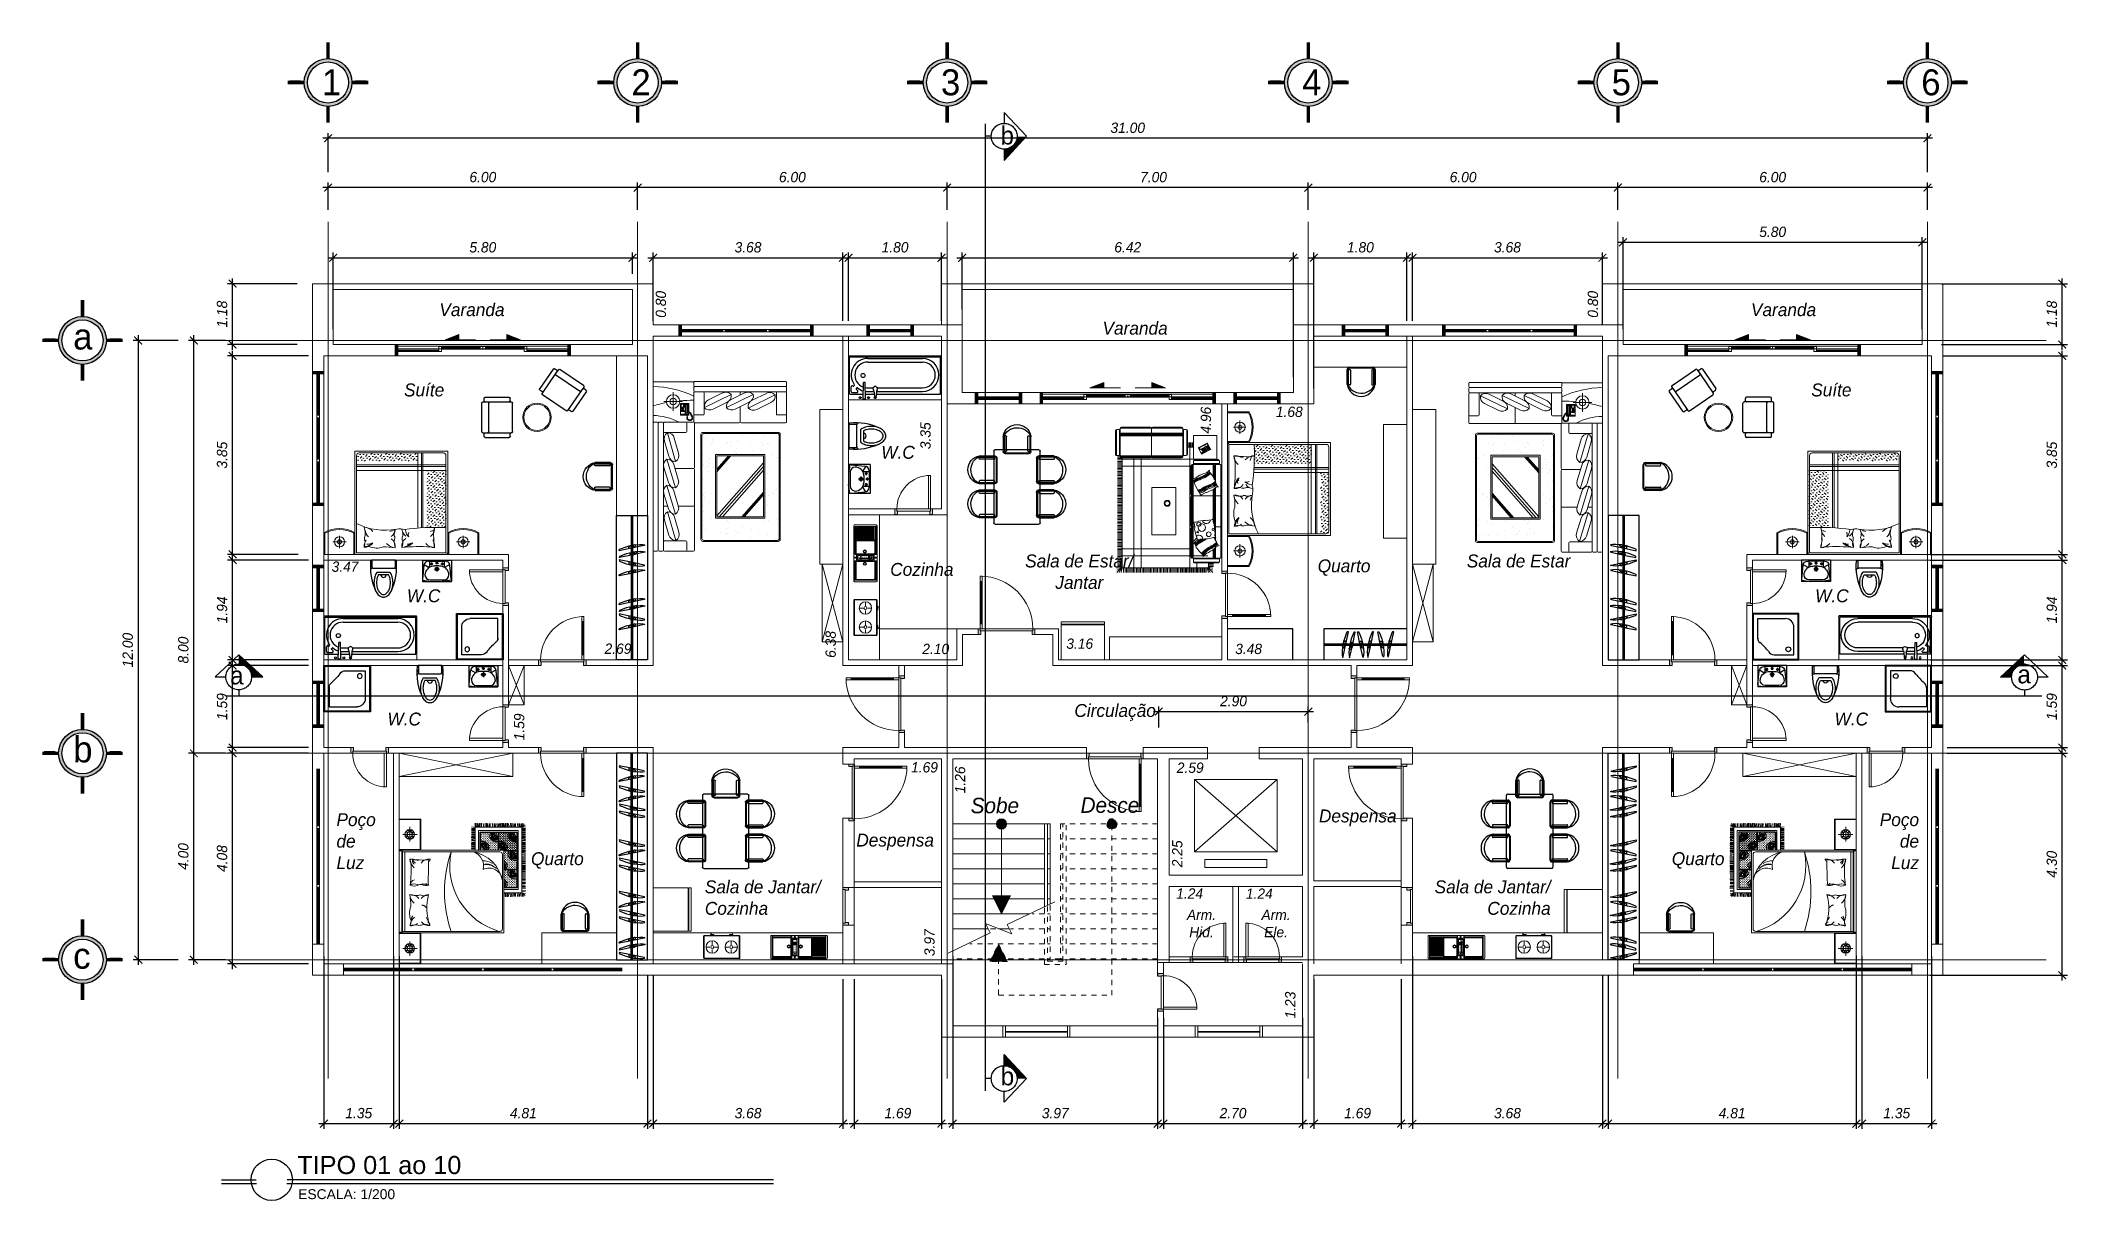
# Model space of a CAD drawing. Header units: millimetres. Extents: x 485872 to 486142, y -52344 to -52207.
# Drawn here: x 485882.71 to 485922, y -52269.16 to -52246.69 of the extents above; entities that cross this region are included whole.
import ezdxf

# ---------------------------------------------------------------- set-up
doc = ezdxf.new("R2010")
doc.units = ezdxf.units.MM
doc.header["$LTSCALE"] = 15
doc.header["$PDMODE"] = 2
doc.header["$PDSIZE"] = -10
for name, pattern in [('ACAD_ISO04W100', [30, 24, -3, 0, -3]), ('ACAD_ISO07W100', [3.5, 0.5, -3]), ('ACAD_ISO12W100', [21, 12, -3, 0, -3, 0, -3]), ('CENTER', [2, 1.25, -0.25, 0.25, -0.25]), ('DASHDOTX2', [50.8, 25.4, -12.7, 0, -12.7]), ('HIDDEN', [9.525, 6.35, -3.175])]:
    doc.linetypes.add(name, pattern=pattern)
for name, color, linetype in [('3', 252, 'Continuous'), ('4', 161, 'Continuous'), ('7', 7, 'Continuous'), ('Akira01', 7, 'Continuous'), ('Akira02', 8, 'Continuous'), ('BH', 251, 'Continuous'), ('DIMS', 7, 'Continuous'), ('TAB', 36, 'Continuous')]:
    doc.layers.add(name, color=color, linetype=linetype)
for name, color, linetype, lineweight in [('Ak1', 51, 'Continuous', 5), ('arrow', 8, 'Continuous', 0), ('TEXTO', 1, 'Continuous', 5)]:
    doc.layers.add(name, color=color, linetype=linetype, lineweight=lineweight)
doc.styles.add('dim', font='romantic.ttf', dxfattribs={"height": 280})
doc.styles.add('SANSSERIF', font='sas_____.pfb')
doc.styles.get("Standard").update_dxf_attribs({"font": ''})
doc.styles.get('Standard').set_extended_font_data('Flux Architect', italic=True)
doc.dimstyles.new('Sem Linha', dxfattribs={"dimtxt": 0.2, "dimasz": 0.15, "dimexe": 100, "dimexo": 300, "dimgap": 0, "dimtad": 1, "dimjust": 1, "dimzin": 0, "dimdsep": 46, "dimtxsty": 'Standard', "dimblk": 'ARCHTICK', "dimcen": 0, "dimdle": 100, "dimse1": 1, "dimse2": 1, "dimsd1": 1, "dimsd2": 1, "dimclrd": 4, "dimclrt": 2, "dimadec": 0, "dimazin": 0, "dimtfac": 1, "dimtofl": 0, "dimtmove": 0, "dimatfit": 3, "dimfxl": 1, "dimtfillclr": 1, "dimtolj": 1, "dimtzin": 0, "dimarcsym": 1})
doc.dimstyles.get("Standard").update_dxf_attribs({"dimtxt": 0.2, "dimasz": 0.15, "dimexe": 0.1, "dimexo": 0.3, "dimgap": 0.1, "dimtad": 1, "dimzin": 0, "dimdsep": 46, "dimtxsty": 'Standard', "dimblk": 'ARCHTICK', "dimcen": 0.09, "dimdle": 0.1, "dimclrd": 4, "dimclrt": 2, "dimadec": 0, "dimazin": 0, "dimtfac": 1, "dimtofl": 0, "dimtmove": 0, "dimatfit": 3, "dimfxl": 1, "dimtfillclr": 1, "dimtolj": 1, "dimtzin": 0, "dimarcsym": 1})
pattern_1 = [(0, (-53457.21, 9308.99), (22.68, 22.68), [11.34, -34.02]), (90, (-53451.54, 9303.32), (-22.68, 22.68), [11.34, -34.02])]
pattern_2 = [(360, (485895.860808, -52256.897416), (1e-17, 0.021), [])]

msp = doc.modelspace()

# ---------------------------------------------------------------- texts
at = {"color": 3, "lineweight": -3, "style": 'SANSSERIF'}
for s, height, p in [('TIPO 01 ao 10', 0.35, (485887.685, -52268.652)), ('ESCALA: 1/200', 0.192, (485887.702, -52269.138))]:
    msp.add_text(s, height=height, dxfattribs=at).set_placement(p)
at = {"lineweight": 13}
for s, width, heights, insert, char_height, attachment_point in [('Varanda', 1.01, [0.356], (485891.702, -52251.778), 0.25, 3), ('Varanda', 1.01, [0.356], (485915.86, -52251.778), 0.25, 1), ('Varanda', 1.01, [0.356], (485904.556, -52252.136), 0.25, 3), ('Suíte', 1.01, [0.356], (485890.534, -52253.333), 0.25, 3), ('Suíte', 1.01, [0.356], (485917.029, -52253.333), 0.25, 1), ('W.C', 1.01, [0.356], (485899.003, -52254.542), 0.25, 1), ('\\pxqc;Sala de Estar/\\PJantar', 2.44277, [0], (485904.064, -52256.647), 0.25, 3), ('Sala de Estar', 2.44277, [0], (485912.36, -52256.647), 0.25, 3), ('Cozinha', 1.01, [0.356], (485899.177, -52256.811), 0.25, 1), ('Quarto', 1.01, [0.356], (485907.463, -52256.742), 0.25, 1), ('W.C', 1.01, [0.356], (485890.459, -52257.322), 0.25, 3), ('W.C', 1.01, [0.356], (485917.104, -52257.322), 0.25, 1), ('W.C', 1.01, [0.356], (485890.082, -52259.71), 0.25, 3), ('\\pxqc;Circulação ', 1.39119, [0], (485902.841, -52259.545), 0.25, 1), ('W.C', 1.01, [0.356], (485917.481, -52259.71), 0.25, 1), ('Poço\\Pde\\PLuz', 0.77071, [0], (485888.444, -52261.66), 0.25, 1), ('\\pxqc;Despensa ', 1.39119, [0], (485908.935, -52261.588), 0.25, 3), ('Poço\\Pde\\PLuz', 0.77071, [0], (485919.119, -52261.66), 0.25, 3), ('\\pxqc;Despensa ', 1.39119, [0], (485898.577, -52262.056), 0.25, 1), ('Quarto', 1.01, [0.356], (485893.237, -52262.416), 0.25, 3), ('Quarto', 1.01, [0.356], (485914.326, -52262.416), 0.25, 1), ('Sala de Jantar/ Cozinha ', 2.44277, [0], (485895.584, -52262.962), 0.25, 1), ('Sala de Jantar/ Cozinha ', 2.44277, [0], (485911.978, -52262.962), 0.25, 3), ('\\pxqc;Arm.\\PHid.', 1.2128, [0], (485904.604, -52263.531), 0.2, 1), ('\\pxqc;Arm.\\PEle.', 1.2128, [0], (485906.049, -52263.531), 0.2, 1)]:
    msp.add_mtext_dynamic_manual_height_columns(s, width=width, gutter_width=0.0125, heights=heights, dxfattribs=dict(at, insert=insert, char_height=char_height, attachment_point=attachment_point))
at = {"layer": 'DIMS', "char_height": 0.5033, "width": 1.55205, "attachment_point": 1, "style": 'dim'}
for s, insert in [('{\\fFlux Architect|b0|i0|c0|p2;1}', (485888.161, -52247.245)), ('{\\fFlux Architect|b0|i0|c0|p2;2}', (485894.161, -52247.245)), ('{\\fFlux Architect|b0|i0|c0|p2;3}', (485900.161, -52247.245)), ('{\\fFlux Architect|b0|i0|c0|p2;4}', (485907.161, -52247.245)), ('{\\fFlux Architect|b0|i0|c0|p2;5}', (485913.161, -52247.245)), ('{\\fFlux Architect|b0|i0|c0|p2;6}', (485919.161, -52247.245)), ('{\\fFlux Architect|b0|i0|c0|p2;a}', (485883.341, -52252.171)), ('{\\fFlux Architect|b0|i0|c0|p2;b}', (485883.341, -52260.171)), ('{\\fFlux Architect|b0|i0|c0|p2;c}', (485883.341, -52264.171))]:
    msp.add_mtext(s, dxfattribs=dict(at, insert=insert))
at = {"layer": 'TEXTO', "char_height": 0.35, "width": 2.37145}
for s, insert, attachment_point in [('{\\fFlux Architect|b0|i0|c0|p2;b}', (485901.446, -52248.352), 2), ('{\\fFlux Architect|b0|i0|c0|p2;a}', (485886.513, -52259.169), 8), ('{\\fFlux Architect|b0|i0|c0|p2;a}', (485921.155, -52259.149), 8), ('{\\fFlux Architect|b0|i0|c0|p2;b}', (485901.449, -52266.938), 8)]:
    msp.add_mtext(s, dxfattribs=dict(at, insert=insert, attachment_point=attachment_point))

# ---------------------------------------------------------------- blocks, each defined once
blk = doc.blocks.new('01')
at = {"color": 1, "lineweight": -3}
for p, q in [((759112, -50321), (759788, -50321)), ((759796, -50401), (759112, -50401)), ((769811, -50401), (760379, -50401)), ((769811, -50321), (760388, -50321))]:
    blk.add_line(p, q, dxfattribs=at)
blk.add_circle((760088, -50321), 400, dxfattribs=at)
blk = doc.blocks.new('In door')
at = {"lineweight": 13}
h = blk.add_hatch(color=256, dxfattribs=at)
h.dxf.hatch_style = 1
h.paths.add_polyline_path([(49483, 73980), (49483, 74020), (49443, 74020), (49443, 74030), (49373, 74030), (49373, 73980)])
h.paths.add_polyline_path([(49373, 74900), (49373, 74850), (49443, 74850), (49443, 74860), (49483, 74860), (49483, 74900)])
for points in [[(49483, 74900), (49373, 74900), (49373, 74850), (49443, 74850), (49443, 74860), (49483, 74860)], [(49483, 73980), (49373, 73980), (49373, 74030), (49443, 74030), (49443, 74020), (49483, 74020)]]:
    blk.add_lwpolyline(points, close=True, dxfattribs=at)
for points in [[(49483, 74900), (49373, 74900)], [(49483, 73980), (49373, 73980)]]:
    blk.add_lwpolyline(points, dxfattribs=at)
at = {"color": 15, "lineweight": 13}
for points in [[(49443, 74850), (49443, 74030)], [(49483, 74020), (49483, 74860)], [(49583, 74020), (49583, 74060)], [(49583, 74040), (50223, 74040)], [(50223, 74020), (50223, 74060)]]:
    blk.add_lwpolyline(points, dxfattribs=at)
blk.add_lwpolyline([(49483, 74020), (49483, 74060), (50323, 74060), (50323, 74020)], close=True, dxfattribs=at)
at = {"lineweight": 13}
blk.add_arc((49483, 74020), 840, 0.012, 90.012, dxfattribs=at)
blk = doc.blocks.new('banh nhor')
at = {"lineweight": 13}
blk.add_lwpolyline([(37209, 68616), (38049, 68616), (38049, 70416), (37209, 70416)], dxfattribs=at)
at = {"layer": 'Akira01'}
for p, q in [((37199, 68626), (37199, 70406)), ((37249, 68986), (37249, 70046)), ((37889, 69156), (37889, 70046)), ((37898, 69155), (38012, 69145)), ((38037, 68945), (37716, 68937)), ((37716, 68937), (37716, 68903)), ((38037, 68895), (37716, 68903)), ((37831, 68762), (37820, 68773)), ((37845, 68762), (37875, 68792)), ((37889, 68986), (37889, 69107)), ((37898, 69108), (38012, 69118)), ((37909, 68686), (37909, 68778)), ((37939, 68942), (37939, 69112)), ((37939, 68640), (37939, 68898)), ((38037, 68945), (38037, 68895)), ((37784, 68715), (37773, 68726)), ((37889, 68666), (37798, 68666))]:
    blk.add_line(p, q, dxfattribs=at)
for centre, radius in [((38009, 69131), 18.8), ((37579, 68896), 40), ((38009, 69000), 18.8), ((38009, 68840), 18.8)]:
    blk.add_circle(centre, radius, dxfattribs=at)
for centre, radius, start, end in [((37209, 70406), 10, 90, 180), ((37569, 70046), 320, 0, 180), ((37901, 69232), 76.6, 236.9233, 269.4967), ((37569, 68986), 320, 180, 305.576), ((37827, 68780), 10, 141.2877, 225), ((37569, 68986), 320, 321.2877, 344.1921), ((37838, 68769), 10, 225, 315), ((37901, 69031), 76.6, 90.5033, 123.0767), ((37889, 68778), 20, 0, 135), ((37569, 68986), 320, 351.8654, 0), ((38009, 69131), 13.3, 268.7759, 91.2241), ((37209, 68626), 10, 180, 270), ((37764, 68712), 16.6, 57.8766, 130.2974), ((37798, 68686), 20, 135, 270), ((37777, 68708), 10, 315, 45), ((37889, 68686), 20, 270, 0)]:
    blk.add_arc(centre, radius, start, end, dxfattribs=at)
at = {"layer": 'Akira01', "color": 7}
blk.add_arc((37835, 69131), 43.2, 56.4262, 303.5738, dxfattribs=at)
at = {"layer": 'Akira02'}
for p, q in [((37219, 68640), (37219, 70392)), ((37935, 70396), (37223, 70396)), ((37939, 69151), (37939, 70392)), ((37319, 68986), (37319, 70046)), ((37819, 69172), (37819, 70046)), ((37819, 68986), (37819, 69091)), ((37936, 68636), (37223, 68636))]:
    blk.add_line(p, q, dxfattribs=at)
for centre, radius, start, end in [((37223, 70392), 4, 90, 180), ((37935, 70392), 4, 0, 90), ((37569, 70046), 250, 0, 180), ((37569, 68986), 250, 180, 340.0536), ((37569, 68986), 250, 349.1349, 0), ((37223, 68640), 4, 180, 270), ((37935, 68640), 4, 270, 0)]:
    blk.add_arc(centre, radius, start, end, dxfattribs=at)
blk = doc.blocks.new('bath tub')
at = {"layer": 'Akira01'}
for p, q in [((39733, 72806), (39199, 72806)), ((39733, 72423), (39733, 72806)), ((39033, 72106), (39033, 72643)), ((39428, 72106), (39033, 72106))]:
    blk.add_line(p, q, dxfattribs=at)
for points in [[(38933, 72006), (39833, 72006), (39833, 72906), (38933, 72906)], [(38948, 72021), (39818, 72021), (39818, 72891), (38948, 72891)]]:
    blk.add_lwpolyline(points, close=True, dxfattribs=at)
blk.add_circle((39628, 72700), 46.1, dxfattribs=at)
for centre, radius, start, end in [((39195, 72644), 163, 87.1828, 180.9041), ((40720, 71042), 1651, 129.6316, 137.8494), ((39598, 72429), 135, 300.9476, 359.2115), ((39416, 72203), 96.5, 266.3675, 326.8368)]:
    blk.add_arc(centre, radius, start, end, dxfattribs=at)
blk = doc.blocks.new('WC door')
at = {"lineweight": 13}
h = blk.add_hatch(color=256, dxfattribs=at)
h.dxf.hatch_style = 1
h.paths.add_polyline_path([(48493, 74006), (48443, 74006), (48443, 73896), (48483, 73896), (48483, 73936), (48493, 73936)])
h.paths.add_polyline_path([(49173, 74006), (49123, 74006), (49123, 73936), (49133, 73936), (49133, 73896), (49173, 73896)])
for points in [[(48443, 73896), (48443, 74006), (48493, 74006), (48493, 73936), (48483, 73936), (48483, 73896)], [(49173, 73896), (49173, 74006), (49123, 74006), (49123, 73936), (49133, 73936), (49133, 73896)]]:
    blk.add_lwpolyline(points, close=True, dxfattribs=at)
for points in [[(48443, 73896), (48443, 74006)], [(49173, 73896), (49173, 74006)]]:
    blk.add_lwpolyline(points, dxfattribs=at)
at = {"color": 15, "lineweight": 13}
for points in [[(48483, 73896), (49133, 73896)], [(49133, 73936), (48493, 73936)]]:
    blk.add_lwpolyline(points, dxfattribs=at)
blk.add_lwpolyline([(48483, 73896), (48523, 73896), (48523, 73246), (48483, 73246)], close=True, dxfattribs=at)
at = {"lineweight": 13}
blk.add_arc((48483, 73896), 650, 270, 0, dxfattribs=at)
blk = doc.blocks.new('sd')
at = {"layer": 'Akira01'}
for p, q in [((37966, 73541), (38526, 73541)), ((37966, 73541), (37966, 73126)), ((37966, 73541), (37966, 73126)), ((37966, 73541), (38526, 73541)), ((38085, 73521), (38407, 73521)), ((38526, 73541), (38526, 73126)), ((38526, 73541), (38526, 73126)), ((37966, 73126), (38526, 73126)), ((37966, 73126), (38526, 73126)), ((37970, 73173), (37996, 73440)), ((38114, 73156), (38379, 73156)), ((38114, 73156), (38379, 73156)), ((38198, 73365), (38292, 73365)), ((38246, 73411), (38246, 73318)), ((38523, 73173), (38497, 73440))]:
    blk.add_line(p, q, dxfattribs=at)
for centre, radius in [((38141, 73466), 17.5), ((38246, 73483), 17.5), ((38351, 73466), 17.5), ((38246, 73365), 35)]:
    blk.add_circle(centre, radius, dxfattribs=at)
for centre, radius, start, end in [((38085, 73431), 90, 90, 174.4801), ((38407, 73431), 90, 5.5199, 90), ((38190, 73248), 176, 96.108, 178.8024), ((38190, 73248), 176, 96.108, 178.8024), ((38114, 73256), 100, 180, 270), ((38114, 73256), 100, 180, 270), ((38232, 72873), 554, 88.5303, 96.3096), ((38232, 72873), 554, 88.5303, 96.3096), ((38261, 72873), 554, 83.6904, 91.4697), ((38261, 72873), 554, 83.6904, 91.4697), ((38303, 73248), 176, 1.1976, 83.892), ((38303, 73248), 176, 1.1976, 83.892), ((38379, 73256), 100, 270, 0), ((38379, 73256), 100, 270, 0)]:
    blk.add_arc(centre, radius, start, end, dxfattribs=at)
at = {"layer": 'Akira02'}
for p, q in [((38105, 73521), (38105, 73417)), ((38141, 73494), (38141, 73441)), ((38219, 73483), (38274, 73483)), ((38246, 73511), (38246, 73458)), ((38351, 73494), (38351, 73441)), ((38388, 73521), (38388, 73417)), ((37966, 73151), (38141, 73126)), ((37999, 73457), (38086, 73404)), ((38114, 73466), (38169, 73466)), ((38324, 73466), (38379, 73466)), ((38526, 73151), (38351, 73126)), ((38494, 73457), (38407, 73404))]:
    blk.add_line(p, q, dxfattribs=at)
blk.add_circle((38246, 73365), 23, dxfattribs=at)
for centre, radius, start, end in [((38080, 73397), 9.17, 318.2507, 54.0677), ((38115, 73417), 10.3, 177.309, 268.2207), ((38378, 73417), 10.3, 271.7793, 2.691), ((38413, 73397), 9.17, 125.9323, 221.7493)]:
    blk.add_arc(centre, radius, start, end, dxfattribs=at)
blk = doc.blocks.new('toilet')
at = {"layer": 'Akira01', "extrusion": (0, 0, -1)}
for p, q in [((37395, 72769), (37855, 72769)), ((37395, 72769), (37855, 72769)), ((37395, 72769), (37855, 72769)), ((37400, 72749), (37400, 72631)), ((37400, 72749), (37400, 72631)), ((37400, 72749), (37400, 72631)), ((37400, 72749), (37400, 72631)), ((37850, 72749), (37850, 72631)), ((37850, 72749), (37850, 72631)), ((37850, 72749), (37850, 72631)), ((37850, 72749), (37850, 72631)), ((37830, 72611), (37420, 72611)), ((37830, 72611), (37420, 72611)), ((37830, 72611), (37420, 72611)), ((37830, 72611), (37420, 72611)), ((37754, 72531), (37497, 72531)), ((37754, 72531), (37497, 72531)), ((37754, 72531), (37497, 72531)), ((37754, 72531), (37497, 72531)), ((37830, 72611), (37840, 72611)), ((37830, 72611), (37840, 72611)), ((37830, 72611), (37840, 72611)), ((37830, 72611), (37840, 72611))]:
    blk.add_line(p, q, dxfattribs=at)
for centre, radius, start, end in [((-38489, 72640), 1119, 335.3433, 5.5921), ((-38489, 72640), 1119, 335.3433, 5.5921), ((-38489, 72640), 1119, 335.3433, 5.5921), ((-38489, 72640), 1119, 335.3433, 5.5921), ((-37395, 72749), 20, 0, 90), ((-37395, 72749), 20, 0, 90), ((-37395, 72749), 20, 0, 90), ((-37420, 72749), 20, 0, 90), ((-37420, 72749), 20, 0, 90), ((-37420, 72749), 20, 0, 90), ((-36762, 72640), 1119, 174.4079, 204.6567), ((-36762, 72640), 1119, 174.4079, 204.6567), ((-36762, 72640), 1119, 174.4079, 204.6567), ((-36762, 72640), 1119, 174.4079, 204.6567), ((-37830, 72749), 20, 90, 180), ((-37830, 72749), 20, 90, 180), ((-37830, 72749), 20, 90, 180), ((-37830, 72749), 20, 90, 180), ((-37855, 72749), 20, 90, 180), ((-37855, 72749), 20, 90, 180), ((-37855, 72749), 20, 90, 180), ((-37855, 72749), 20, 90, 180), ((-37412, 72571), 40, 0, 90), ((-37412, 72571), 40, 0, 90), ((-37412, 72571), 40, 0, 90), ((-37412, 72571), 40, 0, 90), ((-37420, 72631), 20, 270, 0), ((-37420, 72631), 20, 270, 0), ((-37420, 72631), 20, 270, 0), ((-37420, 72631), 20, 270, 0), ((-37868, 72330), 427, 0, 15.1963), ((-37868, 72330), 427, 0, 15.1963), ((-37868, 72330), 427, 0, 15.1963), ((-37868, 72330), 427, 0, 15.1963), ((-37868, 72330), 427, 344.8037, 0), ((-37868, 72330), 427, 344.8037, 0), ((-37868, 72330), 427, 344.8037, 0), ((-37868, 72330), 427, 344.8037, 0), ((-37749, 72363), 303, 15.1963, 33.2552), ((-37749, 72363), 303, 15.1963, 33.2552), ((-37749, 72363), 303, 15.1963, 33.2552), ((-37749, 72363), 303, 15.1963, 33.2552), ((-37673, 72412), 213, 33.2552, 34.0001), ((-37673, 72412), 213, 33.2552, 34.0001), ((-37673, 72412), 213, 33.2552, 34.0001), ((-37673, 72412), 213, 33.2552, 34.0001), ((-37383, 72330), 377, 164.8037, 180), ((-37383, 72330), 377, 164.8037, 180), ((-37383, 72330), 377, 164.8037, 180), ((-37578, 72412), 213, 145.9999, 146.7448), ((-37578, 72412), 213, 145.9999, 146.7448), ((-37578, 72412), 213, 145.9999, 146.7448), ((-37578, 72412), 213, 145.9999, 146.7448), ((-37502, 72363), 303, 146.7448, 164.8037), ((-37502, 72363), 303, 146.7448, 164.8037), ((-37502, 72363), 303, 146.7448, 164.8037), ((-37502, 72363), 303, 146.7448, 164.8037), ((-37383, 72330), 427, 164.8037, 180), ((-37383, 72330), 427, 164.8037, 180), ((-37383, 72330), 427, 164.8037, 180), ((-37383, 72330), 427, 164.8037, 180), ((-37383, 72330), 427, 180, 195.1963), ((-37383, 72330), 427, 180, 195.1963), ((-37383, 72330), 427, 180, 195.1963), ((-37383, 72330), 427, 180, 195.1963), ((-37830, 72631), 20, 180, 270), ((-37830, 72631), 20, 180, 270), ((-37830, 72631), 20, 180, 270), ((-37830, 72631), 20, 180, 270), ((-37839, 72571), 40, 90, 180), ((-37839, 72571), 40, 90, 180), ((-37839, 72571), 40, 90, 180), ((-37839, 72571), 40, 90, 180), ((-37749, 72298), 303, 326.7448, 344.8037), ((-37749, 72298), 303, 326.7448, 344.8037), ((-37749, 72298), 303, 326.7448, 344.8037), ((-37749, 72298), 303, 326.7448, 344.8037), ((-37673, 72248), 213, 302.2788, 326.7448), ((-37673, 72248), 213, 302.2788, 326.7448), ((-37673, 72248), 213, 302.2788, 326.7448), ((-37673, 72248), 213, 302.2788, 326.7448), ((-37625, 72173), 124, 270, 302.2788), ((-37625, 72173), 124, 270, 302.2788), ((-37625, 72173), 124, 270, 302.2788), ((-37625, 72173), 124, 270, 302.2788), ((-37625, 72173), 124, 237.7212, 270), ((-37625, 72173), 124, 237.7212, 270), ((-37625, 72173), 124, 237.7212, 270), ((-37625, 72173), 124, 237.7212, 270), ((-37578, 72248), 163, 213.2552, 237.7212), ((-37578, 72248), 163, 213.2552, 237.7212), ((-37578, 72248), 163, 213.2552, 237.7212), ((-37578, 72248), 213, 213.2552, 237.7212), ((-37578, 72248), 213, 213.2552, 237.7212), ((-37578, 72248), 213, 213.2552, 237.7212), ((-37578, 72248), 213, 213.2552, 237.7212), ((-37502, 72298), 253, 195.1963, 213.2552), ((-37502, 72298), 253, 195.1963, 213.2552), ((-37502, 72298), 253, 195.1963, 213.2552), ((-37502, 72298), 303, 195.1963, 213.2552), ((-37502, 72298), 303, 195.1963, 213.2552), ((-37502, 72298), 303, 195.1963, 213.2552), ((-37502, 72298), 303, 195.1963, 213.2552)]:
    blk.add_arc(centre, radius, start, end, dxfattribs=at)
at = {"layer": 'Akira02', "extrusion": (0, 0, -1)}
for p, q in [((37525, 72481), (37726, 72481)), ((37525, 72481), (37726, 72481)), ((37525, 72481), (37726, 72481)), ((37525, 72481), (37726, 72481)), ((37872, 72681), (37850, 72681)), ((37872, 72681), (37850, 72681)), ((37872, 72681), (37850, 72681)), ((37872, 72681), (37850, 72681)), ((37872, 72656), (37850, 72656)), ((37872, 72656), (37850, 72656)), ((37872, 72656), (37850, 72656)), ((37872, 72656), (37850, 72656)), ((37872, 72681), (37872, 72656)), ((37872, 72681), (37872, 72656)), ((37872, 72681), (37872, 72656)), ((37872, 72681), (37872, 72656))]:
    blk.add_line(p, q, dxfattribs=at)
for centre, radius, start, end in [((-37868, 72330), 377, 0, 15.1963), ((-37868, 72330), 377, 0, 15.1963), ((-37868, 72330), 377, 0, 15.1963), ((-37868, 72330), 377, 0, 15.1963), ((-37868, 72330), 377, 344.8037, 0), ((-37868, 72330), 377, 344.8037, 0), ((-37868, 72330), 377, 344.8037, 0), ((-37868, 72330), 377, 344.8037, 0), ((-37749, 72363), 253, 15.1963, 27.9208), ((-37749, 72363), 253, 15.1963, 27.9208), ((-37749, 72363), 253, 15.1963, 27.9208), ((-37749, 72363), 253, 15.1963, 27.9208), ((-37625, 72481), 50, 180, 0), ((-37625, 72481), 50, 180, 0), ((-37625, 72481), 50, 180, 0), ((-37625, 72481), 50, 180, 0), ((-37502, 72363), 253, 152.0792, 164.8037), ((-37502, 72363), 253, 152.0792, 164.8037), ((-37502, 72363), 253, 152.0792, 164.8037), ((-37502, 72363), 253, 152.0792, 164.8037), ((-37383, 72330), 377, 164.8037, 180), ((-37383, 72330), 377, 180, 195.1963), ((-37383, 72330), 377, 180, 195.1963), ((-37383, 72330), 377, 180, 195.1963), ((-37383, 72330), 377, 180, 195.1963), ((-37749, 72298), 253, 326.7448, 344.8037), ((-37749, 72298), 253, 326.7448, 344.8037), ((-37749, 72298), 253, 326.7448, 344.8037), ((-37749, 72298), 253, 326.7448, 344.8037), ((-37673, 72248), 163, 302.2788, 326.7448), ((-37673, 72248), 163, 302.2788, 326.7448), ((-37673, 72248), 163, 302.2788, 326.7448), ((-37673, 72248), 163, 302.2788, 326.7448), ((-37625, 72173), 73.6, 270, 302.2788), ((-37625, 72173), 73.6, 270, 302.2788), ((-37625, 72173), 73.6, 270, 302.2788), ((-37625, 72173), 73.6, 270, 302.2788), ((-37625, 72173), 73.6, 237.7212, 270), ((-37625, 72173), 73.6, 237.7212, 270), ((-37625, 72173), 73.6, 237.7212, 270), ((-37625, 72173), 73.6, 237.7212, 270), ((-37578, 72248), 163, 213.2552, 237.7212), ((-37502, 72298), 253, 195.1963, 213.2552)]:
    blk.add_arc(centre, radius, start, end, dxfattribs=at)
blk = doc.blocks.new('A$C3FFC7DDA')
at = {"layer": 'BH'}
h = blk.add_hatch(dxfattribs=at)
h.set_pattern_fill('HEX', color=256, scale=45.36, style=0)
h.set_pattern_definition([(180, (14485.432, -1758.949), (0, -9.820728), [5.67, -11.34]), (300, (14485.432, -1758.949), (8.505, 4.910364), [5.67, -11.34]), (240, (14479.762, -1758.949), (8.505, -4.910364), [5.67, -11.34])])
edge = h.paths.add_edge_path()
edge.add_arc((680, 931), 94.5, 188.2465, 205.2941)
edge.add_arc((746, 1086), 248, 232.2615, 249.7003)
edge.add_arc((645, 830), 27.8, -49.099, 57.0502, ccw=False)
edge.add_arc((645, 873), 66.3, 210.0883, 285.6262, ccw=False)
edge.add_arc((636, 880), 62.4, 143.167, 219.3459, ccw=False)
h = blk.add_hatch(dxfattribs=at)
h.set_pattern_fill('CROSS', color=256, scale=90.72, style=0)
h.set_pattern_definition(pattern_1)
h.paths.add_polyline_path([(529, 577), (350, 577), (350, 361, -0.322476), (454, 388, -0.306466), (530, 223), (710, 223), (710, 440, -0.327119), (605, 412, -0.306466)])
h = blk.add_hatch(dxfattribs=at)
h.set_pattern_fill('CROSS', color=256, scale=90.72, style=0)
h.set_pattern_definition(pattern_1)
h.paths.add_polyline_path([(421, 252, -0.384025), (432, 223), (350, 223), (350, 290, 0.227432)])
edge = h.paths.add_edge_path()
edge.add_line((694, 469), (694, 526))
edge.add_arc((633, 455), 93.6, 49.5993, 87.5325)
edge.add_arc((647, 569), 22.5, 158.9591, 242.9912, ccw=False)
edge.add_line((626, 577), (350, 577))
edge.add_line((350, 577), (350, 223))
edge.add_line((350, 223), (710, 223))
edge.add_line((710, 223), (710, 469))
edge.add_line((710, 469), (694, 469))
h = blk.add_hatch(dxfattribs=at)
h.set_pattern_fill('HEX', color=256, scale=45.36, style=0)
h.set_pattern_definition([(0, (-12686.552, 2818.429), (0, 9.820728), [5.67, -11.34]), (120, (-12686.552, 2818.429), (-8.505, -4.910364), [5.67, -11.34]), (60, (-12680.882, 2818.429), (-8.505, 4.910364), [5.67, -11.34])])
edge = h.paths.add_edge_path()
edge.add_arc((379, 576), 94.5, 8.2465, 25.2941)
edge.add_arc((312, 420), 248, 52.2615, 69.7003)
edge.add_arc((414, 676), 27.8, 130.901, 237.0502, ccw=False)
edge.add_arc((413, 633), 66.3, 30.0883, 105.6262, ccw=False)
edge.add_arc((422, 627), 62.4, -36.833, 39.3459, ccw=False)
h = blk.add_hatch(dxfattribs=at)
h.set_pattern_fill('HEX', color=256, scale=45.36, style=0)
h.set_pattern_definition([(180, (14485.432, -2112.109), (0, -9.820728), [5.67, -11.34]), (300, (14485.432, -2112.109), (8.505, 4.910364), [5.67, -11.34]), (240, (14479.762, -2112.109), (8.505, -4.910364), [5.67, -11.34])])
edge = h.paths.add_edge_path()
edge.add_arc((680, 577), 94.5, 188.2465, 205.2941)
edge.add_arc((746, 733), 248, 232.2615, 249.7003)
edge.add_arc((645, 477), 27.8, -49.099, 57.0502, ccw=False)
edge.add_arc((645, 520), 66.3, 210.0883, 285.6262, ccw=False)
edge.add_arc((636, 527), 62.4, 143.167, 219.3459, ccw=False)
h = blk.add_hatch(dxfattribs=at)
h.set_pattern_fill('HEX', color=256, scale=45.36, style=0)
h.set_pattern_definition([(180, (14125.85, -2112.109), (0, -9.820728), [5.67, -11.34]), (300, (14125.85, -2112.109), (8.505, 4.910364), [5.67, -11.34]), (240, (14120.18, -2112.109), (8.505, -4.910364), [5.67, -11.34])])
edge = h.paths.add_edge_path()
edge.add_line((1031, 469), (963, 469))
edge.add_arc((1005, 520), 66.3, 231.0623, 285.6262)
edge.add_arc((1005, 477), 27.8, 310.901, 341.7376)
h = blk.add_hatch(dxfattribs=at)
h.set_pattern_fill('HEX', color=256, scale=45.36, style=0)
h.set_pattern_definition([(180, (13766.269, -2112.109), (0, -9.820728), [5.67, -11.34]), (300, (13766.269, -2112.109), (8.505, 4.910364), [5.67, -11.34]), (240, (13760.599, -2112.109), (8.505, -4.910364), [5.67, -11.34])])
edge = h.paths.add_edge_path()
edge.add_line((1391, 469), (1323, 469))
edge.add_arc((1365, 520), 66.3, 231.0623, 285.6262)
edge.add_arc((1364, 477), 27.8, 310.901, 341.7376)
h = blk.add_hatch(dxfattribs=at)
h.set_pattern_fill('HEX', color=256, scale=45.36, style=0)
h.set_pattern_definition([(0, (-12686.552, 2465.269), (0, 9.820728), [5.67, -11.34]), (120, (-12686.552, 2465.269), (-8.505, -4.910364), [5.67, -11.34]), (60, (-12680.882, 2465.269), (-8.505, 4.910364), [5.67, -11.34])])
edge = h.paths.add_edge_path()
edge.add_arc((379, 223), 94.5, 8.2465, 25.2941)
edge.add_arc((312, 67), 248, 52.2615, 69.7003)
edge.add_arc((414, 323), 27.8, 130.901, 237.0502, ccw=False)
edge.add_arc((413, 280), 66.3, 30.0883, 105.6262, ccw=False)
edge.add_arc((422, 273), 62.4, -36.833, 39.3459, ccw=False)
h = blk.add_hatch(dxfattribs=at)
h.set_pattern_fill('HEX', color=256, scale=45.36, style=0)
h.set_pattern_definition([(0, (-13046.133, 2465.269), (0, 9.820728), [5.67, -11.34]), (120, (-13046.133, 2465.269), (-8.505, -4.910364), [5.67, -11.34]), (60, (-13040.463, 2465.269), (-8.505, 4.910364), [5.67, -11.34])])
edge = h.paths.add_edge_path()
edge.add_arc((738, 223), 94.5, 8.2465, 25.2941)
edge.add_arc((672, 67), 248, 52.2615, 69.7003)
edge.add_arc((773, 323), 27.8, 130.901, 237.0502, ccw=False)
edge.add_arc((773, 280), 66.3, 30.0883, 105.6262, ccw=False)
edge.add_arc((782, 273), 62.4, -36.833, 39.3459, ccw=False)
h = blk.add_hatch(dxfattribs=at)
h.set_pattern_fill('HEX', color=256, scale=45.36, style=0)
h.set_pattern_definition([(0, (-13405.714, 2465.269), (0, 9.820728), [5.67, -11.34]), (120, (-13405.714, 2465.269), (-8.505, -4.910364), [5.67, -11.34]), (60, (-13400.044, 2465.269), (-8.505, 4.910364), [5.67, -11.34])])
edge = h.paths.add_edge_path()
edge.add_arc((1098, 223), 94.5, 8.2465, 25.2941)
edge.add_arc((1032, 67), 248, 52.2615, 69.7003)
edge.add_arc((1133, 323), 27.8, 130.901, 237.0502, ccw=False)
edge.add_arc((1132, 280), 66.3, 30.0883, 105.6262, ccw=False)
edge.add_arc((1142, 273), 62.4, -36.833, 39.3459, ccw=False)
at = {"layer": '3', "linetype": 'CENTER', "lineweight": 13, "ltscale": 15}
for p, q in [((393, 2150), (393, 2439)), ((2601, 2150), (2601, 2439)), ((248, 2295), (537, 2295)), ((2745, 2295), (2457, 2295))]:
    blk.add_line(p, q, dxfattribs=at)
at = {"layer": '3', "lineweight": 13}
for p, q in [((730, 2437), (1435, 2437)), ((2270, 2437), (1435, 2437)), ((2270, 2392), (1435, 2392)), ((2284, 2499), (2300, 2499)), ((2300, 2499), (2300, 2467)), ((253, 1017), (177, 1021)), ((253, 992), (177, 996)), ((253, 942), (177, 938)), ((253, 917), (177, 912)), ((244, 836), (177, 832)), ((237, 810), (177, 807)), ((253, 1023), (181, 1031)), ((252, 997), (181, 989)), ((253, 968), (181, 976)), ((253, 951), (181, 951)), ((253, 908), (181, 908)), ((253, 862), (181, 871)), ((236, 803), (181, 803)), ((253, 1027), (244, 1099)), ((267, 1027), (275, 1099)), ((286, 1027), (286, 1099)), ((297, 1028), (297, 1099)), ((319, 1028), (319, 1099)), ((334, 1027), (342, 1099)), ((353, 1027), (353, 1099)), ((364, 1028), (364, 1099)), ((379, 1027), (388, 1099)), ((399, 1027), (399, 1099)), ((417, 1027), (426, 1099)), ((437, 1027), (437, 1099)), ((447, 1028), (438, 1099)), ((454, 1027), (449, 1103)), ((462, 1027), (462, 1099)), ((479, 1027), (488, 1099)), ((509, 1028), (500, 1099)), ((510, 1028), (510, 1099)), ((545, 1027), (545, 1099)), ((564, 1027), (564, 1099)), ((581, 1027), (577, 1103)), ((589, 1027), (589, 1099)), ((611, 1027), (606, 1103)), ((619, 1027), (619, 1099)), ((637, 1028), (637, 1099)), ((664, 1027), (659, 1103)), ((672, 1027), (672, 1099)), ((253, 525), (177, 521)), ((253, 500), (177, 495)), ((253, 492), (177, 488)), ((253, 440), (177, 435)), ((253, 414), (177, 410)), ((253, 406), (177, 402)), ((253, 779), (181, 779)), ((253, 759), (181, 750)), ((253, 738), (181, 738)), ((253, 687), (181, 696)), ((253, 682), (181, 682)), ((238, 656), (181, 656)), ((244, 634), (181, 627)), ((252, 601), (181, 601)), ((252, 580), (181, 572)), ((253, 551), (181, 559)), ((253, 534), (181, 534)), ((253, 491), (181, 491)), ((253, 484), (181, 484)), ((253, 465), (181, 473)), ((253, 448), (181, 448)), ((253, 406), (181, 406)), ((253, 398), (181, 398)), ((1526, 465), (1557, 469)), ((1526, 448), (1598, 448)), ((1526, 440), (1602, 435)), ((1526, 414), (1602, 410)), ((1526, 406), (1598, 406)), ((1526, 406), (1602, 402)), ((1526, 398), (1598, 398)), ((244, 347), (177, 344)), ((237, 322), (177, 318)), ((253, 373), (181, 382)), ((236, 314), (181, 314)), ((253, 290), (181, 290)), ((253, 270), (181, 261)), ((253, 249), (181, 249)), ((253, 199), (181, 207)), ((253, 194), (181, 194)), ((238, 167), (181, 167)), ((244, 146), (181, 138)), ((252, 134), (181, 122)), ((252, 126), (181, 112)), ((242, 118), (181, 83)), ((246, 111), (203, 61)), ((253, 126), (244, 54)), ((267, 126), (275, 54)), ((286, 126), (286, 54)), ((297, 126), (297, 54)), ((319, 126), (319, 54)), ((334, 126), (342, 54)), ((353, 126), (353, 54)), ((364, 126), (364, 54)), ((379, 126), (388, 54)), ((399, 126), (399, 54)), ((417, 126), (426, 54)), ((437, 126), (437, 54)), ((447, 126), (438, 54)), ((454, 126), (449, 50)), ((462, 126), (462, 54)), ((479, 126), (488, 54)), ((509, 126), (500, 54)), ((510, 126), (510, 54)), ((545, 126), (545, 54)), ((564, 126), (564, 54)), ((581, 126), (577, 50)), ((589, 126), (589, 54)), ((611, 126), (606, 50)), ((619, 126), (619, 54)), ((637, 126), (637, 54)), ((664, 126), (659, 50)), ((672, 126), (672, 54)), ((698, 126), (698, 54)), ((719, 126), (715, 50)), ((727, 126), (727, 54)), ((744, 126), (753, 54)), ((774, 126), (765, 54)), ((787, 126), (796, 54)), ((817, 126), (809, 54)), ((821, 126), (816, 50)), ((846, 126), (842, 50)), ((855, 126), (855, 54)), ((876, 126), (872, 50)), ((901, 126), (897, 50)), ((910, 126), (910, 54)), ((926, 126), (921, 50)), ((951, 126), (947, 50)), ((960, 126), (960, 54)), ((992, 126), (988, 50)), ((1001, 126), (1001, 54)), ((1018, 126), (1013, 50)), ((1026, 126), (1026, 54)), ((1047, 126), (1043, 50)), ((1054, 126), (1045, 54)), ((1056, 126), (1056, 54)), ((1074, 126), (1074, 54)), ((1100, 126), (1096, 50)), ((1109, 126), (1109, 54)), ((1126, 126), (1121, 50)), ((1155, 126), (1151, 50)), ((1164, 126), (1164, 54)), ((1181, 126), (1189, 54)), ((1211, 126), (1202, 54)), ((1231, 126), (1231, 54)), ((1257, 126), (1253, 50)), ((1266, 126), (1266, 54)), ((1291, 126), (1291, 54)), ((1321, 126), (1321, 54)), ((1346, 126), (1346, 54)), ((1377, 126), (1377, 58)), ((1403, 126), (1399, 50)), ((1420, 126), (1416, 50)), ((1445, 126), (1441, 50)), ((1471, 126), (1479, 54)), ((1501, 126), (1492, 54)), ((1526, 373), (1598, 382)), ((1526, 290), (1598, 290)), ((1526, 270), (1598, 261)), ((1526, 249), (1598, 249)), ((1526, 199), (1598, 207)), ((1526, 194), (1598, 194)), ((1526, 126), (1534, 54)), ((1527, 126), (1598, 112)), ((1533, 111), (1575, 61)), ((1534, 347), (1602, 344)), ((1535, 146), (1598, 138)), ((1536, 118), (1598, 83)), ((1541, 167), (1598, 167)), ((1542, 322), (1602, 318)), ((1543, 314), (1598, 314))]:
    blk.add_line(p, q, dxfattribs=at)
for points in [[(94, 2499), (694, 2499)], [(682, 2499), (682, 2091), (106, 2091), (106, 2499)], [(1435, 2392), (730, 2392)], [(1435, 2437), (740, 2437)], [(2900, 2499), (2300, 2499)], [(2312, 2499), (2312, 2091), (2888, 2091), (2888, 2499)]]:
    blk.add_lwpolyline(points, dxfattribs=at)
for centre, radius, start, end in [((401, 2365), 60.5, 172.17, 218.4897), ((395, 2364), 46.2, 160.3002, 220.538), ((441, 2347), 60.5, 136.17, 182.4897), ((435, 2349), 46.2, 124.3002, 184.538), ((462, 2309), 60.5, 100.17, 146.4897), ((459, 2314), 46.2, 88.3002, 148.538), ((730, 2467), 30, 180, 270), ((2270, 2467), 30, 270, 0), ((2535, 2314), 46.2, 31.462, 91.6998), ((2532, 2309), 60.5, 33.5103, 79.83), ((2559, 2349), 46.2, 355.462, 55.6998), ((2553, 2347), 60.5, 357.5103, 43.83), ((2599, 2364), 46.2, 319.462, 19.6998), ((2593, 2365), 60.5, 321.5103, 7.83), ((327, 2318), 46.2, 232.3002, 292.538), ((328, 2324), 60.5, 244.17, 290.4897), ((358, 2357), 60.5, 208.17, 254.4897), ((354, 2352), 46.2, 196.3002, 256.538), ((326, 2276), 46.2, 268.3002, 328.538), ((323, 2281), 60.5, 280.17, 326.4897), ((350, 2240), 46.2, 304.3002, 4.538), ((344, 2242), 60.5, 316.17, 2.4897), ((390, 2225), 46.2, 340.3002, 40.538), ((384, 2224), 60.5, 352.17, 38.4897), ((457, 2265), 60.5, 64.17, 110.4897), ((458, 2271), 46.2, 52.3002, 112.538), ((431, 2237), 46.2, 16.3002, 76.538), ((427, 2233), 60.5, 28.17, 74.4897), ((1063, 1918), 194, 126.5711, 185.89), ((1323, 1945), 43.7, 343.3521, 73.2995), ((1227, 2210), 166, 323.7389, 28.1269), ((1758, 1911), 204, 127.1197, 175.09), ((1540, 2051), 245, 40.4189, 85.9871), ((2179, 2044), 245, 94.0129, 139.5811), ((2327, 2519), 637, 238.3499, 254.3137), ((1969, 2269), 194, 320.9404, 333.7371), ((2536, 2271), 46.2, 67.462, 127.6998), ((2537, 2265), 60.5, 69.5103, 115.83), ((2567, 2233), 60.5, 105.5103, 151.83), ((2563, 2237), 46.2, 103.462, 163.6998), ((2610, 2224), 60.5, 141.5103, 187.83), ((2604, 2225), 46.2, 139.462, 199.6998), ((2650, 2242), 60.5, 177.5103, 223.83), ((2644, 2240), 46.2, 175.462, 235.6998), ((2671, 2281), 60.5, 213.5103, 259.83), ((2668, 2276), 46.2, 211.462, 271.6998), ((2666, 2324), 60.5, 249.5103, 295.83), ((2666, 2318), 46.2, 247.462, 307.6998), ((2640, 2352), 46.2, 283.462, 343.6998), ((2636, 2357), 60.5, 285.5103, 331.83), ((1500, -751), 2372, 71.0577, 108.9423), ((1000, 201), 1320, 15.7708, 101.8099), ((1424, 1189), 704, 189.9106, 258.3834), ((1222, 869), 318, 177.2247, 213.4103), ((1152, 805), 188, 168.3591, 218.5338), ((1244, 807), 269, 167.1156, 225.1048)]:
    blk.add_arc(centre, radius, start, end, dxfattribs=at)
at = {"layer": '3', "linetype": 'ACAD_ISO07W100', "lineweight": 13}
for centre, radius, start, end in [((898, 2139), 103, 47.4509, 101.7793), ((855, 2147), 95.2, 23.8756, 72.1383), ((1857, 2063), 95, 182.63, 266.884), ((2064, 2111), 156, 88.9577, 139.0518), ((2152, 2236), 49, 72.9226, 134.4009)]:
    blk.add_arc(centre, radius, start, end, dxfattribs=at)
at = {"layer": '3', "color": 3, "lineweight": 13}
blk.add_arc((1391, 2161), 129, 97.7032, 160.9775, dxfattribs=at)
at = {"layer": '4', "color": 4, "lineweight": 13}
for p, q in [((688, 1027), (253, 1027)), ((253, 1027), (253, 126)), ((688, 962), (318, 962)), ((318, 962), (318, 191)), ((1461, 191), (1461, 469)), ((1526, 126), (1526, 469)), ((253, 126), (1526, 126)), ((318, 191), (1461, 191))]:
    blk.add_line(p, q, dxfattribs=at)
blk.add_lwpolyline([(2284, 2452), (710, 2452), (710, 2499), (2284, 2499), (2284, 2452)], dxfattribs=at)
blk.add_lwpolyline([(730, 2437), (730, 549, 0.414214), (780, 499), (2220, 499, 0.414214), (2270, 549), (2270, 2437)], format="xyb", dxfattribs=at)
for centre, radius in [((393, 2295), 94.2), ((2601, 2295), 94.2), ((393, 2295), 51), ((2601, 2295), 51)]:
    blk.add_circle(centre, radius, dxfattribs=at)
at = {"layer": '7', "lineweight": 13}
for points in [[(694, 2499), (694, 2079), (94, 2079), (94, 2499)], [(700, 2499), (700, 469), (2300, 469), (2300, 2499)], [(2300, 2499), (2300, 2079), (2900, 2079), (2900, 2499)]]:
    blk.add_lwpolyline(points, dxfattribs=at)
blk.add_lwpolyline([(953, 2274, 0.053404), (1373, 2288, 0.040654)], format="xyb", dxfattribs=at)
for centre, radius, start, end in [((1177, 2270), 308, 175.3048, 198.6942), ((852, 2051), 245, 40.4189, 85.9871), ((-746, 2034), 1636, 4.8098, 9.1892), ((982, 2567), 295, 247.5179, 264.267), ((393, 2034), 496, 344.0243, 8.7071), ((-1477, 2217), 2362, 357.3905, 358.8876), ((852, 2141), 44.6, 314.4736, 42.1713), ((1529, 2205), 177, 151.7736, 201.6983), ((1536, 2037), 183, 175.2233, 196.23), ((1198, 2117), 168, 337.017, 7.5368), ((1233, 1984), 152, 337.4467, 33.0478), ((1820, 1003), 963, 69.6507, 105.9631), ((1751, 2275), 194, 174.11, 233.4289), ((1739, 3132), 856, 257.7438, 273.6284), ((1200, 2171), 378, 353.4947, 19.1867), ((1619, 2094), 54.7, 142.0833, 220.902), ((1249, 2038), 330, 343.7954, 3.5554), ((1920, 1911), 388, 68.2026, 108.9817), ((2086, 2425), 156, 261.5958, 298.9092), ((1992, 1931), 165, 351.2621, 55.7572), ((2514, 2012), 375, 173.8296, 196.4356), ((2187, 2171), 45.9, 165.3506, 223.2684), ((1987, 2117), 168, 337.017, 7.5368), ((1969, 2269), 194, 333.7371, 5.89), ((2658, 2143), 517, 163.6046, 172.3273), ((866, 1955), 57, 273.4709, 328.5412), ((852, 2142), 245, 274.0129, 278.3417), ((861, 11787), 9858, 270.2276, 272.6834), ((1334, 1880), 60.3, 49.0991, 101.3702), ((2143, 1952), 47.8, 179.7727, 283.8018), ((1003, 1152), 286, 197.236, 283.8635), ((1305, 758), 260, 153.4835, 264.9765)]:
    blk.add_arc(centre, radius, start, end, dxfattribs=at)
at = {"layer": 'BH', "lineweight": 13}
for p, q in [((363, 904), (352, 904)), ((363, 859), (352, 859)), ((363, 814), (352, 814)), ((358, 899), (358, 910)), ((358, 853), (358, 865)), ((358, 808), (358, 819)), ((386, 927), (375, 927)), ((386, 882), (375, 882)), ((386, 836), (375, 836)), ((386, 791), (375, 791)), ((380, 921), (380, 930)), ((380, 876), (380, 887)), ((380, 831), (380, 842)), ((380, 785), (380, 797)), ((409, 904), (397, 904)), ((409, 859), (397, 859)), ((409, 814), (397, 814)), ((403, 899), (403, 910)), ((403, 853), (403, 865)), ((403, 808), (403, 819)), ((431, 927), (420, 927)), ((431, 882), (420, 882)), ((431, 836), (420, 836)), ((431, 791), (420, 791)), ((426, 921), (426, 930)), ((426, 876), (426, 887)), ((426, 831), (426, 842)), ((426, 785), (426, 797)), ((454, 904), (443, 904)), ((454, 859), (443, 859)), ((454, 814), (443, 814)), ((448, 899), (448, 910)), ((448, 853), (448, 865)), ((448, 808), (448, 819)), ((477, 927), (465, 927)), ((477, 882), (465, 882)), ((477, 836), (465, 836)), ((477, 791), (465, 791)), ((471, 921), (471, 930)), ((471, 876), (471, 887)), ((471, 831), (471, 842)), ((471, 785), (471, 797)), ((499, 904), (488, 904)), ((499, 859), (488, 859)), ((499, 814), (488, 814)), ((494, 899), (494, 910)), ((494, 853), (494, 865)), ((494, 808), (494, 819)), ((522, 927), (511, 927)), ((522, 882), (511, 882)), ((522, 836), (511, 836)), ((522, 791), (511, 791)), ((516, 921), (516, 930)), ((516, 876), (516, 887)), ((516, 831), (516, 842)), ((516, 785), (516, 797)), ((545, 814), (533, 814)), ((539, 808), (539, 819)), ((567, 791), (556, 791)), ((562, 785), (562, 797)), ((363, 768), (352, 768)), ((358, 723), (352, 723)), ((358, 763), (358, 774)), ((358, 722), (358, 729)), ((386, 746), (375, 746)), ((380, 740), (380, 751)), ((409, 768), (397, 768)), ((403, 763), (403, 774)), ((426, 747), (426, 751)), ((454, 768), (443, 768)), ((448, 763), (448, 774)), ((477, 746), (465, 746)), ((471, 740), (471, 751)), ((499, 768), (488, 768)), ((499, 723), (488, 723)), ((494, 763), (494, 774)), ((494, 717), (494, 729)), ((522, 746), (511, 746)), ((522, 700), (511, 700)), ((516, 740), (516, 751)), ((516, 695), (516, 706)), ((545, 768), (533, 768)), ((545, 723), (533, 723)), ((545, 677), (533, 677)), ((545, 632), (533, 632)), ((545, 587), (533, 587)), ((539, 763), (539, 774)), ((539, 717), (539, 729)), ((539, 672), (539, 683)), ((539, 626), (539, 638)), ((539, 581), (539, 592)), ((567, 746), (556, 746)), ((567, 700), (556, 700)), ((567, 655), (556, 655)), ((567, 609), (556, 609)), ((562, 740), (562, 751)), ((562, 695), (562, 706)), ((562, 649), (562, 660)), ((562, 604), (562, 615)), ((590, 768), (579, 768)), ((590, 723), (579, 723)), ((590, 677), (579, 677)), ((590, 632), (579, 632)), ((590, 587), (579, 587)), ((584, 763), (584, 774)), ((584, 717), (584, 729)), ((584, 672), (584, 683)), ((584, 626), (584, 638)), ((584, 581), (584, 592)), ((613, 746), (601, 746)), ((613, 700), (601, 700)), ((613, 655), (601, 655)), ((613, 609), (601, 609)), ((607, 740), (607, 751)), ((607, 695), (607, 706)), ((607, 649), (607, 660)), ((607, 604), (607, 615)), ((635, 723), (624, 723)), ((635, 677), (624, 677)), ((635, 632), (624, 632)), ((635, 587), (624, 587)), ((630, 717), (630, 729)), ((630, 672), (630, 683)), ((630, 626), (630, 638)), ((630, 581), (630, 592)), ((658, 746), (647, 746)), ((658, 700), (647, 700)), ((658, 655), (647, 655)), ((658, 609), (647, 609)), ((652, 740), (652, 751)), ((652, 695), (652, 706)), ((652, 649), (652, 660)), ((652, 604), (652, 615)), ((681, 723), (669, 723)), ((681, 677), (669, 677)), ((681, 632), (669, 632)), ((681, 587), (669, 587)), ((675, 763), (675, 767)), ((675, 717), (675, 729)), ((675, 672), (675, 683)), ((675, 626), (675, 638)), ((675, 581), (675, 592)), ((681, 768), (678, 768)), ((723, 460), (712, 460)), ((723, 415), (712, 415)), ((717, 455), (717, 466)), ((717, 409), (717, 421)), ((746, 438), (734, 438)), ((740, 432), (740, 443)), ((740, 387), (740, 398)), ((768, 460), (757, 460)), ((768, 415), (757, 415)), ((763, 455), (763, 466)), ((763, 409), (763, 421)), ((791, 438), (780, 438)), ((785, 432), (785, 443)), ((785, 394), (785, 398)), ((814, 460), (802, 460)), ((814, 415), (802, 415)), ((808, 455), (808, 466)), ((808, 409), (808, 421)), ((836, 438), (825, 438)), ((831, 432), (831, 443)), ((831, 387), (831, 398)), ((859, 460), (848, 460)), ((859, 415), (848, 415)), ((853, 455), (853, 466)), ((853, 409), (853, 421)), ((882, 438), (870, 438)), ((876, 432), (876, 443)), ((876, 387), (876, 398)), ((904, 460), (893, 460)), ((904, 415), (893, 415)), ((899, 455), (899, 466)), ((899, 409), (899, 421)), ((927, 438), (916, 438)), ((921, 432), (921, 443)), ((921, 387), (921, 398)), ((950, 415), (938, 415)), ((944, 409), (944, 421)), ((967, 387), (967, 398)), ((1012, 387), (1012, 398)), ((1035, 409), (1035, 414)), ((1040, 415), (1038, 415)), ((1057, 387), (1057, 398)), ((1082, 460), (1071, 460)), ((1082, 415), (1071, 415)), ((1077, 455), (1077, 466)), ((1077, 409), (1077, 421)), ((1105, 438), (1094, 438)), ((1099, 432), (1099, 443)), ((1099, 387), (1099, 398)), ((1128, 460), (1116, 460)), ((1128, 415), (1116, 415)), ((1122, 455), (1122, 466)), ((1122, 409), (1122, 421)), ((1150, 438), (1139, 438)), ((1145, 432), (1145, 443)), ((1145, 394), (1145, 398)), ((1173, 460), (1162, 460)), ((1173, 415), (1162, 415)), ((1167, 455), (1167, 466)), ((1167, 409), (1167, 421)), ((1196, 438), (1185, 438)), ((1190, 432), (1190, 443)), ((1190, 387), (1190, 398)), ((1219, 460), (1207, 460)), ((1219, 415), (1207, 415)), ((1213, 455), (1213, 466)), ((1213, 409), (1213, 421)), ((1241, 438), (1230, 438)), ((1236, 432), (1236, 443)), ((1236, 387), (1236, 398)), ((1264, 460), (1253, 460)), ((1264, 415), (1253, 415)), ((1258, 455), (1258, 466)), ((1258, 409), (1258, 421)), ((1287, 438), (1275, 438)), ((1281, 432), (1281, 443)), ((1281, 387), (1281, 398)), ((1309, 415), (1298, 415)), ((1304, 409), (1304, 421)), ((1326, 387), (1326, 398)), ((1372, 387), (1372, 398)), ((1394, 409), (1394, 414)), ((1400, 415), (1397, 415)), ((1417, 387), (1417, 398)), ((718, 370), (712, 370)), ((719, 279), (712, 279)), ((723, 234), (712, 234)), ((717, 369), (717, 375)), ((717, 273), (717, 281)), ((717, 228), (717, 239)), ((746, 392), (734, 392)), ((746, 256), (734, 256)), ((740, 251), (740, 262)), ((768, 234), (757, 234)), ((763, 228), (763, 239)), ((836, 392), (825, 392)), ((859, 370), (848, 370)), ((853, 364), (853, 375)), ((882, 392), (870, 392)), ((882, 347), (870, 347)), ((876, 341), (876, 353)), ((904, 370), (893, 370)), ((904, 324), (893, 324)), ((904, 279), (893, 279)), ((904, 234), (893, 234)), ((899, 364), (899, 375)), ((899, 319), (899, 330)), ((899, 273), (899, 285)), ((899, 228), (899, 239)), ((927, 392), (916, 392)), ((927, 347), (916, 347)), ((927, 302), (916, 302)), ((927, 256), (916, 256)), ((921, 341), (921, 353)), ((921, 296), (921, 307)), ((921, 251), (921, 262)), ((950, 370), (938, 370)), ((950, 324), (938, 324)), ((950, 279), (938, 279)), ((950, 234), (938, 234)), ((944, 364), (944, 375)), ((944, 319), (944, 330)), ((944, 273), (944, 285)), ((944, 228), (944, 239)), ((972, 392), (961, 392)), ((972, 347), (961, 347)), ((972, 302), (961, 302)), ((972, 256), (961, 256)), ((967, 341), (967, 353)), ((967, 296), (967, 307)), ((967, 251), (967, 262)), ((995, 370), (984, 370)), ((995, 324), (984, 324)), ((995, 279), (984, 279)), ((995, 234), (984, 234)), ((989, 364), (989, 375)), ((989, 319), (989, 330)), ((989, 273), (989, 285)), ((989, 228), (989, 239)), ((1018, 392), (1006, 392)), ((1018, 347), (1006, 347)), ((1018, 302), (1006, 302)), ((1018, 256), (1006, 256)), ((1012, 341), (1012, 353)), ((1012, 296), (1012, 307)), ((1012, 251), (1012, 262)), ((1040, 370), (1029, 370)), ((1040, 324), (1029, 324)), ((1040, 279), (1029, 279)), ((1040, 234), (1029, 234)), ((1035, 364), (1035, 375)), ((1035, 319), (1035, 330)), ((1035, 273), (1035, 285)), ((1035, 228), (1035, 239)), ((1063, 392), (1052, 392)), ((1063, 347), (1052, 347)), ((1063, 302), (1052, 302)), ((1063, 256), (1052, 256)), ((1057, 341), (1057, 353)), ((1057, 296), (1057, 307)), ((1057, 251), (1057, 262)), ((1078, 370), (1071, 370)), ((1077, 369), (1077, 375)), ((1105, 392), (1094, 392)), ((1196, 392), (1185, 392)), ((1219, 370), (1207, 370)), ((1213, 364), (1213, 375)), ((1241, 392), (1230, 392)), ((1241, 347), (1230, 347)), ((1236, 341), (1236, 353)), ((1264, 370), (1253, 370)), ((1264, 324), (1253, 324)), ((1264, 279), (1253, 279)), ((1264, 234), (1253, 234)), ((1258, 364), (1258, 375)), ((1258, 319), (1258, 330)), ((1258, 273), (1258, 285)), ((1258, 228), (1258, 239)), ((1287, 392), (1275, 392)), ((1287, 347), (1275, 347)), ((1287, 302), (1275, 302)), ((1287, 256), (1275, 256)), ((1281, 341), (1281, 353)), ((1281, 296), (1281, 307)), ((1281, 251), (1281, 262)), ((1309, 370), (1298, 370)), ((1309, 324), (1298, 324)), ((1309, 279), (1298, 279)), ((1309, 234), (1298, 234)), ((1304, 364), (1304, 375)), ((1304, 319), (1304, 330)), ((1304, 273), (1304, 285)), ((1304, 228), (1304, 239)), ((1332, 392), (1321, 392)), ((1332, 347), (1321, 347)), ((1332, 302), (1321, 302)), ((1332, 256), (1321, 256)), ((1326, 341), (1326, 353)), ((1326, 296), (1326, 307)), ((1326, 251), (1326, 262)), ((1355, 370), (1343, 370)), ((1355, 324), (1343, 324)), ((1355, 279), (1343, 279)), ((1355, 234), (1343, 234)), ((1349, 364), (1349, 375)), ((1349, 319), (1349, 330)), ((1349, 273), (1349, 285)), ((1349, 228), (1349, 239)), ((1377, 392), (1366, 392)), ((1377, 347), (1366, 347)), ((1377, 302), (1366, 302)), ((1377, 256), (1366, 256)), ((1372, 341), (1372, 353)), ((1372, 296), (1372, 307)), ((1372, 251), (1372, 262)), ((1400, 370), (1389, 370)), ((1400, 324), (1389, 324)), ((1400, 279), (1389, 279)), ((1400, 234), (1389, 234)), ((1394, 364), (1394, 375)), ((1394, 319), (1394, 330)), ((1394, 273), (1394, 285)), ((1394, 228), (1394, 239)), ((1423, 392), (1411, 392)), ((1423, 347), (1411, 347)), ((1423, 302), (1411, 302)), ((1423, 256), (1411, 256)), ((1417, 341), (1417, 353)), ((1417, 296), (1417, 307)), ((1417, 251), (1417, 262))]:
    blk.add_line(p, q, dxfattribs=at)
at = {"layer": 'BH'}
for points in [[(688, 930), (350, 930), (350, 577), (688, 577)], [(350, 930), (688, 930)], [(688, 577), (350, 577), (350, 223), (710, 223), (710, 469)], [(710, 469), (710, 223), (1069, 223), (1069, 469)], [(1069, 469), (1069, 223), (1429, 223), (1429, 469)]]:
    blk.add_lwpolyline(points, dxfattribs=at)
for points in [[(688, 774, -0.23989), (605, 765, -0.306466), (529, 930)], [(601, 928, 0.090251), (607, 900, 0.073637), (667, 868, -0.541122), (671, 795, -0.349039), (575, 831, -0.354923), (576, 930)], [(592, 928, 0.097506), (600, 895, 0.075253), (663, 860, -0.520969), (667, 803, -0.345607), (582, 836, -0.390024), (589, 930)], [(350, 714, -0.322476), (454, 741, -0.306466), (530, 577)], [(350, 361, -0.322476), (454, 388, -0.306466), (530, 223)], [(457, 578, 0.090251), (451, 606, 0.073637), (392, 638, -0.541122), (388, 711, -0.349039), (484, 675, -0.354923), (483, 577)], [(466, 579, 0.097506), (459, 612, 0.075253), (395, 646, -0.520969), (392, 703, -0.345607), (476, 670, -0.390024), (470, 577)], [(710, 440, -0.327119), (605, 412, -0.306466), (529, 577)], [(601, 575, 0.090251), (607, 547, 0.073637), (667, 515, -0.541122), (671, 442, -0.349039), (575, 478, -0.354923), (576, 577)], [(592, 574, 0.097506), (600, 541, 0.075253), (663, 507, -0.520969), (667, 450, -0.345607), (582, 483, -0.390024), (589, 577)], [(710, 361, -0.322476), (813, 388, -0.306466), (889, 223)], [(1069, 440, -0.327119), (964, 412, -0.124766), (909, 469, -0.124766)], [(1047, 469, -0.187687), (1030, 442, -0.310855), (941, 469, -0.310855)], [(1038, 469, -0.163392), (1026, 450, -0.276925), (953, 469, -0.276925)], [(1031, 469, -0.135368), (1023, 456, -0.242682), (963, 469, -0.242682)], [(1069, 361, -0.322476), (1173, 388, -0.306466), (1249, 223)], [(1429, 440, -0.327119), (1324, 412, -0.124766), (1268, 469, -0.124766)], [(1407, 469, -0.187687), (1390, 442, -0.310855), (1301, 469, -0.310855)], [(1398, 469, -0.163392), (1386, 450, -0.276925), (1313, 469, -0.276925)], [(1391, 469, -0.135368), (1382, 456, -0.242682), (1323, 469, -0.242682)], [(457, 225, 0.090251), (451, 253, 0.073637), (392, 285, -0.541122), (388, 358, -0.349039), (484, 322, -0.354923), (483, 223)], [(466, 226, 0.097506), (459, 259, 0.075253), (395, 293, -0.520969), (392, 350, -0.345607), (476, 317, -0.390024), (470, 223)], [(817, 225, 0.090251), (811, 253, 0.073637), (751, 285, -0.541122), (748, 358, -0.349039), (843, 322, -0.354923), (842, 223)], [(826, 226, 0.097506), (818, 259, 0.075253), (755, 293, -0.520969), (752, 350, -0.345607), (836, 317, -0.390024), (830, 223)], [(1177, 225, 0.090251), (1171, 253, 0.073637), (1111, 285, -0.541122), (1107, 358, -0.349039), (1203, 322, -0.354923), (1202, 223)], [(1186, 226, 0.097506), (1178, 259, 0.075253), (1115, 293, -0.520969), (1111, 350, -0.345607), (1195, 317, -0.390024), (1189, 223)]]:
    blk.add_lwpolyline(points, format="xyb", dxfattribs=at)
for points in [[(586, 917, 0.074521), (594, 890, 0.076238), (660, 854, -0.499395), (663, 810, -0.342074), (588, 840, -0.345201)], [(472, 589, 0.074521), (464, 616, 0.076238), (398, 653, -0.499395), (395, 697, -0.342074), (471, 666, -0.345201)], [(586, 564, 0.074521), (594, 537, 0.076238), (660, 501, -0.499395), (663, 456, -0.342074), (588, 487, -0.345201)], [(472, 236, 0.074521), (464, 263, 0.076238), (398, 299, -0.499395), (395, 344, -0.342074), (471, 313, -0.345201)], [(832, 236, 0.074521), (824, 263, 0.076238), (758, 299, -0.499395), (755, 344, -0.342074), (830, 313, -0.345201)], [(1191, 236, 0.074521), (1183, 263, 0.076238), (1118, 299, -0.499395), (1115, 344, -0.342074), (1190, 313, -0.345201)]]:
    blk.add_lwpolyline(points, format="xyb", close=True, dxfattribs=at)
at = {"layer": 'BH', "lineweight": 13}
for centre, radius, start, end in [((647, 922), 22.5, 158.9591, 242.9912), ((633, 808), 93.6, 54.3698, 87.5325), ((425, 698), 93.6, 216.2807, 267.5325), ((411, 585), 22.5, 338.9591, 62.9912), ((647, 569), 22.5, 158.9591, 242.9912), ((633, 455), 93.6, 49.5993, 87.5325), ((425, 345), 93.6, 216.2807, 267.5325), ((411, 232), 22.5, 338.9591, 62.9912), ((785, 345), 93.6, 216.2807, 267.5325), ((771, 232), 22.5, 338.9591, 62.9912), ((1145, 345), 93.6, 216.2807, 267.5325), ((1130, 232), 22.5, 338.9591, 62.9912)]:
    blk.add_arc(centre, radius, start, end, dxfattribs=at)
blk = doc.blocks.new('chair')
at = {"layer": 'TAB', "color": 36}
for p, q in [((54879, 80816), (54879, 81109)), ((54893, 80802), (54893, 81109)), ((54921, 81151), (55377, 81151)), ((54921, 81137), (55377, 81137)), ((55405, 81109), (55405, 80791)), ((55419, 81109), (55419, 80816))]:
    blk.add_line(p, q, dxfattribs=at)
at = {"layer": 'TAB', "color": 40}
for p, q in [((54906, 80807), (54906, 81107)), ((54906, 81107), (54932, 81107)), ((54946, 81093), (54946, 80821)), ((55356, 81093), (55356, 80821)), ((55396, 81107), (55370, 81107)), ((55396, 80807), (55396, 81107)), ((54932, 80807), (54906, 80807)), ((55370, 80807), (55396, 80807))]:
    blk.add_line(p, q, dxfattribs=at)
at = {"layer": 'TAB', "color": 36}
for centre, radius, start, end in [((54921, 81109), 41.7, 90, 180), ((54921, 81109), 27.8, 90, 180), ((55377, 81109), 41.7, 0, 90), ((55377, 81109), 27.8, 0, 90)]:
    blk.add_arc(centre, radius, start, end, dxfattribs=at)
at = {"layer": 'TAB', "color": 40}
for centre, start, end in [((54932, 81093), 0, 90), ((55370, 81093), 90, 180), ((54932, 80821), 270, 0), ((55370, 80821), 180, 270)]:
    blk.add_arc(centre, 13.9, start, end, dxfattribs=at)
at = {"layer": 'TAB', "color": 32}
for centre, radius, start, end in [((55152, 80944), 296, 202.2777, 334.4245), ((55149, 80861), 274, 189.501, 350.499)]:
    blk.add_arc(centre, radius, start, end, dxfattribs=at)
blk = doc.blocks.new('Main Door')
at = {"lineweight": 13}
h = blk.add_hatch(color=256, dxfattribs=at)
h.dxf.hatch_style = 1
h.paths.add_polyline_path([(45063, 76126), (45063, 76166), (45023, 76166), (45023, 76176), (44953, 76176), (44953, 76126)])
h.paths.add_polyline_path([(44953, 77176), (45023, 77176), (45023, 77186), (45063, 77186), (45063, 77226), (44953, 77226)])
for points in [[(45063, 77226), (44953, 77226), (44953, 77176), (45023, 77176), (45023, 77186), (45063, 77186)], [(45063, 76126), (44953, 76126), (44953, 76176), (45023, 76176), (45023, 76166), (45063, 76166)]]:
    blk.add_lwpolyline(points, close=True, dxfattribs=at)
at = {"color": 15, "lineweight": 13}
for points in [[(45023, 77176), (45023, 76176)], [(45063, 76166), (45063, 77186)], [(45163, 76166), (45163, 76206)], [(45163, 76186), (45983, 76186)], [(45983, 76166), (45983, 76206)]]:
    blk.add_lwpolyline(points, dxfattribs=at)
blk.add_lwpolyline([(45063, 76166), (45063, 76206), (46083, 76206), (46083, 76166)], close=True, dxfattribs=at)
at = {"lineweight": 13}
blk.add_arc((45063, 76166), 1020, 0, 90, dxfattribs=at)
blk = doc.blocks.new('A$C23E60F59')
at = {"layer": 'BH', "lineweight": 13}
h = blk.add_hatch(dxfattribs=at)
h.set_pattern_fill('MUDST', color=256, scale=200, angle=45, style=0)
h.set_pattern_definition([(45, (-4760.76, -5275.355), (35.35534, 106.06602), [50, -50, 0, -50, 0, -50])])
h.paths.add_polyline_path([(2369, 678, 0.325595), (2419, 735), (2419, 840), (1231, 840), (1231, 678)])
h.paths.add_polyline_path([(1049, 2126, -0.019127), (685, 2125), (685, 1022), (1049, 1022)])
at = {"layer": '3', "lineweight": 13}
for p, q in [((221, 2405), (481, 2405)), ((352, 2525), (352, 2285)), ((2879, 2405), (2619, 2405)), ((2748, 2525), (2748, 2285)), ((1130, 2129), (1130, 678)), ((1161, 2131), (1161, 678)), ((1231, 2136), (1231, 678)), ((2419, 1022), (685, 1022)), ((2419, 941), (685, 941)), ((2419, 911), (685, 911))]:
    blk.add_line(p, q, dxfattribs=at)
for points in [[(70, 2645), (70, 2236, 0.256108), (630, 2236), (630, 2645)], [(3030, 2645), (3030, 2236, -0.256108), (2470, 2236), (2470, 2645)]]:
    blk.add_lwpolyline(points, format="xyb", dxfattribs=at)
for centre in [(352, 2402), (2748, 2402)]:
    blk.add_circle(centre, 39.6, dxfattribs=at)
for centre, radius, start, end in [((1485, 2288), 204, 94.0129, 139.5811), ((1414, 2302), 145, 79.826, 125.2666), ((1557, 2268), 245, 94.0129, 139.5811), ((1347, 2493), 194, 306.5711, 5.89), ((1649, 2275), 245, 40.4189, 85.9871), ((2288, 2268), 245, 94.0129, 139.5811), ((2264, 2288), 204, 94.0129, 139.5811), ((2192, 2302), 145, 79.826, 125.2666), ((2078, 2493), 194, 320.9404, 333.7371), ((1100, 2142), 194, 126.5711, 185.89), ((905, 2423), 238, 274.4836, 291.935), ((1319, 2268), 96.2, 331.3716, 24.1267), ((1245, 2151), 225, 5.3577, 44.1648), ((1860, 2142), 194, 126.5711, 172.3641), ((1357, 2262), 330, 343.7954, 3.5554), ((1684, 2423), 238, 274.4836, 291.935), ((2288, 2360), 245, 220.4189, 265.9871), ((2024, 2151), 225, 5.3577, 44.1648)]:
    blk.add_arc(centre, radius, start, end, dxfattribs=at)
at = {"layer": '4', "color": 4, "lineweight": 13}
for points in [[(655, 2645, 0.39642), (685, 2616), (1550, 2616), (2419, 2616)], [(2419, 2616), (2419, 735, -0.325595), (2369, 678), (735, 678, -0.382387), (685, 730), (685, 2616)]]:
    blk.add_lwpolyline(points, format="xyb", dxfattribs=at)
at = {"layer": '7', "lineweight": 13}
for p, q in [((50, 2645), (650, 2645)), ((650, 645), (650, 2645)), ((650, 2645), (2450, 2645)), ((2450, 645), (2450, 2645)), ((2450, 2645), (3050, 2645)), ((650, 645), (2450, 645))]:
    blk.add_line(p, q, dxfattribs=at)
for points in [[(50, 2645), (50, 2225, 0.266667), (650, 2225), (650, 2645)], [(3050, 2645), (3050, 2225, -0.266667), (2450, 2225), (2450, 2645)], [(2419, 2045, 0.165988), (1637, 2157, -0.137674), (1489, 2164, -0.042319), (685, 2125)]]:
    blk.add_lwpolyline(points, format="xyb", dxfattribs=at)
for centre in [(352, 2402), (2748, 2402)]:
    blk.add_circle(centre, 99.6, dxfattribs=at)
for centre, radius, start, end in [((1214, 2494), 308, 175.3048, 198.6942), ((1019, 2792), 295, 247.5179, 264.267), ((889, 2275), 245, 40.4189, 85.9871), ((-709, 2258), 1636, 4.8098, 9.1892), ((-1440, 2441), 2362, 357.3905, 358.8876), ((888, 2365), 44.6, 314.4736, 42.1713), ((1177, 5874), 3380, 266.8134, 276.1602), ((1696, 2429), 177, 151.7736, 201.6983), ((1365, 2342), 168, 337.017, 7.5368), ((1860, 2499), 194, 174.11, 233.4289), ((1848, 3356), 856, 257.7438, 273.6284), ((1309, 2395), 378, 353.4947, 19.1867), ((2028, 2135), 388, 68.2026, 108.9817), ((2195, 2650), 156, 261.5958, 298.9092), ((2296, 2395), 45.9, 165.3506, 223.2684), ((2096, 2342), 168, 337.017, 7.5368), ((2078, 2493), 194, 333.7371, 5.89), ((2767, 2367), 517, 163.6046, 172.3273), ((430, 2258), 496, 344.0243, 8.7071), ((1170, 355), 1787, 97.8585, 98.4763), ((889, 2366), 245, 274.0129, 278.3417), ((1347, 2135), 194, 4.3181, 53.4289), ((1702, 2261), 183, 175.2233, 196.23), ((1728, 2319), 54.7, 142.0833, 220.902), ((2705, 2252), 455, 176.9801, 197.479)]:
    blk.add_arc(centre, radius, start, end, dxfattribs=at)
blk = doc.blocks.new('sofaar')
at = {"lineweight": 5}
for p, q in [((87331, 86203), (87331, 85745)), ((87331, 86203), (87790, 86203)), ((87790, 86203), (87790, 85745)), ((87800, 86227), (87800, 85768)), ((87823, 86250), (87869, 86250)), ((87892, 86273), (87892, 86227)), ((87892, 86227), (87892, 86181)), ((87892, 86181), (87892, 85768)), ((87915, 86296), (88475, 86296)), ((87915, 86158), (88175, 86158)), ((88363, 86158), (88475, 86158)), ((88498, 86273), (88498, 86181)), ((88498, 86181), (88498, 85722)), ((88520, 86296), (89080, 86296)), ((88520, 86158), (89080, 86158)), ((89103, 86273), (89103, 86181)), ((89103, 86181), (89103, 86158)), ((89126, 86296), (89686, 86296)), ((89523, 86158), (89686, 86158)), ((89709, 86273), (89709, 86181)), ((89709, 86181), (89709, 85722)), ((89731, 86250), (89777, 86250)), ((89800, 86227), (89800, 85768)), ((87331, 85745), (87790, 85745)), ((87823, 85745), (87869, 85745)), ((87892, 85768), (87892, 85722)), ((87915, 85699), (88475, 85699)), ((88520, 85699), (89080, 85699)), ((89103, 85769), (89103, 85722)), ((89126, 85699), (89686, 85699)), ((89731, 85745), (89777, 85745)), ((88337, 85402), (88337, 84943)), ((88337, 85402), (89255, 85402)), ((89255, 85402), (89255, 84943)), ((88337, 84943), (89255, 84943))]:
    blk.add_line(p, q, dxfattribs=at)
at = {"color": 8, "linetype": 'Continuous', "lineweight": 5}
for p, q in [((87482, 86018), (87599, 86080)), ((87534, 86032), (87597, 86066)), ((87541, 86018), (87605, 86052)), ((87597, 86066), (87605, 86052)), ((87604, 86040), (87611, 86044)), ((87605, 86036), (87604, 86040)), ((87605, 86078), (87690, 85917)), ((87613, 86041), (87605, 86036)), ((87611, 86044), (87613, 86041)), ((87805, 86241), (87805, 85754)), ((87816, 86249), (87816, 85747)), ((87877, 86249), (87877, 85747)), ((87887, 86241), (87887, 85754)), ((87892, 86275), (89709, 86275)), ((87892, 86176), (88222, 86176)), ((87892, 86144), (88156, 86144)), ((87892, 86127), (88125, 86127)), ((87899, 86165), (88185, 86165)), ((87900, 86290), (88490, 86290)), ((88006, 86057), (88028, 86033)), ((88025, 86057), (88006, 86057)), ((88047, 86064), (88025, 86057)), ((88046, 86049), (88044, 86063)), ((88054, 86032), (88046, 86049)), ((88068, 86084), (88047, 86064)), ((88057, 86055), (88055, 86072)), ((88065, 86038), (88057, 86055)), ((88066, 86064), (88065, 86081)), ((88075, 86047), (88066, 86064)), ((88113, 86113), (88068, 86084)), ((88086, 86034), (88075, 86047)), ((88081, 86072), (88080, 86091)), ((88090, 86055), (88081, 86072)), ((88101, 86041), (88090, 86055)), ((88123, 86012), (88101, 86041)), ((88179, 86151), (88113, 86113)), ((88198, 86165), (88179, 86151)), ((88223, 86171), (88198, 86165)), ((88222, 86170), (88242, 86147)), ((88252, 86180), (88223, 86171)), ((88238, 86176), (88253, 86158)), ((88242, 86147), (88261, 86119)), ((88250, 86180), (88265, 86163)), ((88277, 86191), (88252, 86180)), ((88253, 86158), (88272, 86129)), ((88261, 86119), (88274, 86092)), ((88265, 86163), (88284, 86135)), ((88267, 86186), (88279, 86173)), ((88272, 86129), (88286, 86103)), ((88274, 86092), (88286, 86060)), ((88305, 86209), (88277, 86191)), ((88279, 86173), (88298, 86144)), ((88284, 86135), (88297, 86108)), ((88286, 86103), (88297, 86071)), ((88286, 86060), (88301, 86020)), ((88287, 86197), (88300, 86183)), ((88297, 86108), (88308, 86076)), ((88297, 86071), (88313, 86031)), ((88298, 86144), (88311, 86118)), ((88300, 86183), (88319, 86155)), ((88320, 86219), (88305, 86209)), ((88308, 86076), (88324, 86036)), ((88311, 86118), (88322, 86086)), ((88319, 86155), (88332, 86128)), ((88326, 86229), (88320, 86219)), ((88322, 86086), (88338, 86046)), ((88329, 86200), (88326, 86229)), ((88338, 86183), (88329, 86200)), ((88332, 86128), (88343, 86096)), ((88349, 86170), (88338, 86183)), ((88338, 86046), (88351, 86010)), ((88343, 86096), (88359, 86056)), ((88371, 86141), (88349, 86170)), ((88350, 86176), (89298, 86176)), ((88358, 86165), (88491, 86165)), ((88359, 86056), (88371, 86021)), ((88392, 86102), (88371, 86141)), ((88375, 86144), (89043, 86144)), ((88383, 86127), (88945, 86127)), ((88411, 86059), (88392, 86102)), ((88428, 86016), (88411, 86059)), ((88504, 86165), (89096, 86165)), ((88505, 86290), (89095, 86290)), ((88949, 86131), (88960, 86115)), ((88967, 86129), (88949, 86131)), ((88960, 86115), (88963, 86096)), ((88963, 86096), (88975, 86043)), ((88975, 86128), (88967, 86129)), ((88993, 86126), (88975, 86128)), ((88975, 86043), (88976, 86017)), ((89007, 86128), (88993, 86126)), ((89028, 86136), (89007, 86128)), ((89058, 86146), (89028, 86136)), ((89165, 86162), (89058, 86146)), ((89110, 86165), (89175, 86165)), ((89111, 86290), (89701, 86290)), ((89194, 86164), (89165, 86162)), ((89226, 86166), (89194, 86164)), ((89248, 86163), (89226, 86166)), ((89267, 86163), (89248, 86163)), ((89286, 86166), (89267, 86163)), ((89298, 86172), (89286, 86166)), ((89312, 86183), (89298, 86172)), ((89310, 86165), (89312, 86183)), ((89367, 86176), (89310, 86142)), ((89310, 86148), (89310, 86165)), ((89310, 86120), (89310, 86148)), ((89318, 86087), (89310, 86120)), ((89314, 86176), (89361, 86176)), ((89327, 86057), (89318, 86087)), ((89335, 86017), (89327, 86057)), ((89394, 86192), (89367, 86176)), ((89415, 86199), (89394, 86192)), ((89402, 86195), (89417, 86174)), ((89432, 86208), (89415, 86199)), ((89417, 86174), (89451, 86132)), ((89419, 86201), (89431, 86184)), ((89430, 86207), (89439, 86195)), ((89431, 86184), (89465, 86141)), ((89448, 86219), (89432, 86208)), ((89439, 86195), (89473, 86152)), ((89441, 86214), (89449, 86202)), ((89456, 86230), (89448, 86219)), ((89449, 86202), (89484, 86159)), ((89451, 86132), (89464, 86110)), ((89463, 86245), (89456, 86230)), ((89469, 86229), (89463, 86245)), ((89464, 86110), (89470, 86093)), ((89465, 86141), (89478, 86119)), ((89477, 86213), (89469, 86229)), ((89470, 86093), (89480, 86079)), ((89473, 86152), (89486, 86130)), ((89489, 86189), (89477, 86213)), ((89478, 86119), (89484, 86103)), ((89480, 86079), (89503, 86039)), ((89484, 86159), (89496, 86137)), ((89484, 86103), (89494, 86089)), ((89486, 86130), (89492, 86114)), ((89512, 86163), (89489, 86189)), ((89492, 86114), (89502, 86100)), ((89494, 86089), (89517, 86048)), ((89496, 86137), (89502, 86121)), ((89502, 86121), (89512, 86107)), ((89502, 86100), (89525, 86059)), ((89503, 86176), (89709, 86176)), ((89503, 86039), (89527, 85999)), ((89533, 86140), (89512, 86163)), ((89512, 86107), (89535, 86066)), ((89513, 86165), (89702, 86165)), ((89517, 86048), (89541, 86009)), ((89525, 86059), (89549, 86020)), ((89532, 86144), (89709, 86144)), ((89558, 86108), (89533, 86140)), ((89535, 86066), (89560, 86027)), ((89547, 86127), (89709, 86127)), ((89575, 86074), (89558, 86108)), ((89597, 86037), (89575, 86074)), ((89713, 86241), (89713, 85754)), ((89724, 86249), (89724, 85747)), ((89785, 86249), (89785, 85747)), ((89796, 86241), (89796, 85754)), ((89896, 86041), (89800, 86041)), ((89816, 86041), (89816, 86133)), ((89843, 86041), (89843, 86133)), ((89871, 86041), (89871, 86133)), ((89884, 86028), (89903, 86120)), ((89890, 86028), (89942, 86120)), ((89896, 86028), (89988, 86120)), ((89896, 86022), (89987, 86072)), ((89896, 84352), (89896, 86041)), ((87559, 85737), (87468, 85737)), ((87559, 85714), (87468, 85714)), ((87559, 85691), (87468, 85691)), ((87559, 85668), (87468, 85668)), ((87565, 85851), (87480, 86012)), ((87565, 85870), (87491, 86010)), ((87492, 86014), (87520, 86029)), ((87504, 85966), (87511, 85970)), ((87515, 85963), (87549, 85981)), ((87598, 85888), (87524, 86028)), ((87534, 86032), (87541, 86018)), ((87543, 86007), (87551, 86012)), ((87545, 86004), (87543, 86007)), ((87545, 85988), (87629, 86033)), ((87552, 86008), (87545, 86004)), ((87547, 86001), (87554, 86005)), ((87548, 85998), (87547, 86001)), ((87556, 86002), (87548, 85998)), ((87551, 86012), (87552, 86008)), ((87554, 86005), (87556, 86002)), ((87555, 86014), (87563, 86018)), ((87557, 86011), (87555, 86014)), ((87564, 86015), (87557, 86011)), ((87558, 86007), (87566, 86011)), ((87560, 86004), (87558, 86007)), ((87568, 86008), (87560, 86004)), ((87560, 85745), (87560, 85631)), ((87563, 86018), (87564, 86015)), ((87566, 86011), (87568, 86008)), ((87567, 86020), (87575, 86024)), ((87569, 86017), (87567, 86020)), ((87577, 86021), (87569, 86017)), ((89896, 85674), (87569, 85674)), ((87571, 86014), (87579, 86018)), ((87573, 86010), (87571, 86014)), ((87580, 86015), (87573, 86010)), ((87575, 86024), (87577, 86021)), ((87686, 85905), (87578, 85847)), ((87579, 86027), (87587, 86031)), ((87581, 86024), (87579, 86027)), ((87579, 86018), (87580, 86015)), ((87589, 86028), (87581, 86024)), ((87581, 85981), (87593, 85988)), ((87587, 85970), (87581, 85981)), ((87583, 86020), (87591, 86024)), ((87584, 86017), (87583, 86020)), ((87592, 86021), (87584, 86017)), ((87587, 86031), (87589, 86028)), ((87599, 85976), (87587, 85970)), ((87591, 85863), (87589, 85862)), ((87591, 86024), (87592, 86021)), ((87591, 85962), (87603, 85968)), ((87597, 85950), (87591, 85962)), ((87592, 86033), (87599, 86037)), ((87593, 86030), (87592, 86033)), ((87601, 86034), (87593, 86030)), ((87593, 85988), (87599, 85976)), ((87595, 86026), (87603, 86031)), ((87597, 86023), (87595, 86026)), ((87605, 86027), (87597, 86023)), ((87609, 85956), (87597, 85950)), ((87599, 86037), (87601, 86034)), ((87599, 85991), (87611, 85997)), ((87605, 85979), (87599, 85991)), ((87601, 85942), (87613, 85949)), ((87607, 85931), (87601, 85942)), ((87603, 86031), (87605, 86027)), ((87603, 85968), (87609, 85956)), ((87617, 85986), (87605, 85979)), ((87607, 86033), (87615, 86037)), ((87609, 86030), (87607, 86033)), ((87619, 85937), (87607, 85931)), ((87617, 86034), (87609, 86030)), ((87609, 85971), (87621, 85978)), ((87616, 85960), (87609, 85971)), ((87611, 85997), (87617, 85986)), ((87612, 85923), (87624, 85929)), ((87618, 85912), (87612, 85923)), ((87613, 85949), (87619, 85937)), ((87615, 86037), (87617, 86034)), ((87627, 85966), (87616, 85960)), ((87617, 86000), (87629, 86007)), ((87623, 85989), (87617, 86000)), ((87630, 85918), (87618, 85912)), ((87620, 85952), (87632, 85958)), ((87626, 85940), (87620, 85952)), ((87621, 85978), (87627, 85966)), ((87635, 85995), (87623, 85989)), ((87624, 85929), (87630, 85918)), ((87638, 85947), (87626, 85940)), ((87628, 85981), (87639, 85987)), ((87634, 85969), (87628, 85981)), ((87629, 86007), (87635, 85995)), ((87630, 85933), (87642, 85939)), ((87636, 85921), (87630, 85933)), ((87632, 85958), (87638, 85947)), ((87646, 85976), (87634, 85969)), ((87648, 85928), (87636, 85921)), ((87638, 85961), (87650, 85968)), ((87644, 85950), (87638, 85961)), ((87639, 85987), (87646, 85976)), ((87642, 85939), (87648, 85928)), ((87656, 85956), (87644, 85950)), ((87648, 85942), (87660, 85949)), ((87654, 85931), (87648, 85942)), ((87650, 85968), (87656, 85956)), ((87666, 85937), (87654, 85931)), ((87660, 85949), (87666, 85937)), ((87892, 85740), (88160, 85740)), ((87892, 85720), (89709, 85720)), ((87897, 85708), (88493, 85708)), ((88028, 86033), (88046, 86005)), ((88046, 86005), (88060, 85978)), ((88065, 86019), (88054, 86032)), ((88060, 85978), (88071, 85946)), ((88077, 86024), (88065, 86038)), ((88087, 85989), (88065, 86019)), ((88071, 85946), (88087, 85906)), ((88098, 85995), (88077, 86024)), ((88108, 86005), (88086, 86034)), ((88109, 85951), (88087, 85989)), ((88087, 85906), (88099, 85870)), ((88120, 85956), (88098, 85995)), ((88099, 85870), (88119, 85836)), ((88130, 85966), (88108, 86005)), ((88128, 85908), (88109, 85951)), ((88119, 85836), (88137, 85809)), ((88139, 85914), (88120, 85956)), ((88145, 85973), (88123, 86012)), ((88145, 85865), (88128, 85908)), ((88148, 85923), (88130, 85966)), ((88137, 85809), (88156, 85781)), ((88156, 85870), (88139, 85914)), ((88164, 85931), (88145, 85973)), ((88152, 85850), (88145, 85865)), ((88165, 85880), (88148, 85923)), ((88156, 85833), (88152, 85850)), ((88164, 85855), (88156, 85870)), ((88165, 85809), (88156, 85833)), ((88156, 85781), (88164, 85754)), ((88181, 85887), (88164, 85931)), ((88167, 85838), (88164, 85855)), ((88164, 85754), (88170, 85738)), ((88173, 85865), (88165, 85880)), ((88194, 85762), (88165, 85809)), ((88177, 85815), (88167, 85838)), ((88170, 85738), (88173, 85721)), ((88177, 85848), (88173, 85865)), ((88173, 85721), (88183, 85735)), ((88186, 85824), (88177, 85848)), ((88205, 85768), (88177, 85815)), ((88188, 85872), (88181, 85887)), ((88183, 85735), (88193, 85745)), ((88215, 85777), (88186, 85824)), ((88192, 85855), (88188, 85872)), ((88201, 85832), (88192, 85855)), ((88193, 85745), (88210, 85753)), ((88200, 85749), (88194, 85762)), ((88196, 85740), (89372, 85740)), ((88230, 85785), (88201, 85832)), ((88212, 85754), (88205, 85768)), ((88210, 85753), (88228, 85760)), ((88224, 85758), (88215, 85777)), ((88228, 85760), (88249, 85764)), ((88241, 85762), (88230, 85785)), ((88249, 85764), (88279, 85776)), ((88279, 85776), (88306, 85787)), ((88301, 86020), (88314, 85985)), ((88306, 85787), (88403, 85836)), ((88313, 86031), (88325, 85995)), ((88314, 85985), (88334, 85950)), ((88324, 86036), (88336, 86001)), ((88325, 85995), (88345, 85960)), ((88334, 85950), (88352, 85923)), ((88336, 86001), (88356, 85966)), ((88345, 85960), (88363, 85934)), ((88351, 86010), (88370, 85975)), ((88352, 85923), (88370, 85895)), ((88356, 85966), (88374, 85939)), ((88363, 85934), (88382, 85905)), ((88370, 85975), (88388, 85949)), ((88370, 85895), (88379, 85869)), ((88371, 86021), (88391, 85986)), ((88374, 85939), (88393, 85911)), ((88379, 85869), (88392, 85830)), ((88382, 85905), (88390, 85879)), ((88388, 85949), (88407, 85921)), ((88390, 85879), (88405, 85837)), ((88391, 85986), (88409, 85959)), ((88393, 85911), (88402, 85885)), ((88402, 85885), (88415, 85846)), ((88403, 85836), (88428, 85855)), ((88407, 85921), (88416, 85894)), ((88409, 85959), (88428, 85931)), ((88416, 85894), (88429, 85856)), ((88436, 86001), (88428, 86016)), ((88428, 85931), (88437, 85904)), ((88428, 85855), (88445, 85869)), ((88439, 85984), (88436, 86001)), ((88437, 85904), (88449, 85870)), ((88449, 85960), (88439, 85984)), ((88445, 85869), (88458, 85875)), ((88447, 85866), (88447, 85870)), ((88477, 85913), (88449, 85960)), ((88458, 85875), (88475, 85879)), ((88475, 85879), (88484, 85881)), ((88486, 85896), (88477, 85913)), ((88484, 85881), (88501, 85885)), ((88501, 85885), (88486, 85896)), ((88502, 85708), (89098, 85708)), ((88976, 86017), (88975, 86000)), ((88975, 86000), (88977, 85983)), ((88977, 85983), (88979, 85937)), ((88979, 85937), (88984, 85890)), ((88984, 85890), (88992, 85847)), ((88992, 85847), (89004, 85812)), ((89004, 85812), (89010, 85796)), ((89013, 85777), (89006, 85749)), ((89006, 85749), (89016, 85756)), ((89010, 85796), (89013, 85777)), ((89016, 85756), (89032, 85761)), ((89032, 85761), (89065, 85770)), ((89065, 85770), (89093, 85772)), ((89093, 85772), (89122, 85772)), ((89108, 85708), (89704, 85708)), ((89122, 85772), (89148, 85769)), ((89148, 85769), (89171, 85776)), ((89171, 85776), (89246, 85791)), ((89246, 85791), (89297, 85805)), ((89297, 85805), (89323, 85817)), ((89316, 85814), (89353, 85776)), ((89323, 85817), (89347, 85816)), ((89335, 85980), (89335, 86017)), ((89369, 85919), (89335, 85984)), ((89338, 85937), (89335, 85980)), ((89362, 85964), (89337, 85996)), ((89359, 85912), (89337, 85954)), ((89338, 85903), (89338, 85937)), ((89367, 85863), (89338, 85914)), ((89343, 85873), (89338, 85903)), ((89352, 85841), (89343, 85873)), ((89347, 85816), (89364, 85810)), ((89364, 85820), (89348, 85850)), ((89364, 85810), (89352, 85841)), ((89353, 85776), (89366, 85765)), ((89380, 85874), (89359, 85912)), ((89379, 85931), (89362, 85964)), ((89381, 85795), (89364, 85820)), ((89366, 85765), (89377, 85749)), ((89383, 85833), (89367, 85863)), ((89391, 85882), (89369, 85919)), ((89377, 85749), (89384, 85720)), ((89400, 85893), (89379, 85931)), ((89396, 85844), (89380, 85874)), ((89404, 85770), (89381, 85795)), ((89400, 85809), (89383, 85833)), ((89384, 85720), (89389, 85732)), ((89389, 85732), (89402, 85743)), ((89406, 85851), (89391, 85882)), ((89413, 85820), (89396, 85844)), ((89416, 85863), (89400, 85893)), ((89423, 85783), (89400, 85809)), ((89402, 85743), (89427, 85766)), ((89418, 85758), (89404, 85770)), ((89405, 85740), (89709, 85740)), ((89423, 85827), (89406, 85851)), ((89435, 85794), (89413, 85820)), ((89433, 85839), (89416, 85863)), ((89446, 85802), (89423, 85827)), ((89437, 85771), (89423, 85783)), ((89427, 85766), (89451, 85780)), ((89456, 85814), (89433, 85839)), ((89452, 85780), (89435, 85794)), ((89464, 85786), (89446, 85802)), ((89451, 85780), (89478, 85793)), ((89479, 85794), (89456, 85814)), ((89478, 85793), (89502, 85802)), ((89502, 85802), (89519, 85819)), ((89519, 85819), (89579, 85866)), ((89527, 85999), (89554, 85964)), ((89529, 84352), (89529, 85732)), ((89541, 86009), (89568, 85974)), ((89549, 86020), (89576, 85984)), ((89554, 85964), (89580, 85938)), ((89560, 86027), (89587, 85992)), ((89568, 85974), (89594, 85948)), ((89576, 85984), (89602, 85959)), ((89579, 85866), (89619, 85901)), ((89580, 85938), (89593, 85927)), ((89587, 85992), (89612, 85966)), ((89593, 85927), (89604, 85911)), ((89594, 85948), (89607, 85936)), ((89612, 86007), (89597, 86037)), ((89602, 85959), (89615, 85947)), ((89604, 85911), (89609, 85892)), ((89607, 85936), (89618, 85921)), ((89629, 85982), (89612, 86007)), ((89612, 85966), (89625, 85954)), ((89615, 85947), (89626, 85931)), ((89618, 85921), (89622, 85905)), ((89619, 85901), (89637, 85923)), ((89625, 85954), (89636, 85939)), ((89626, 85931), (89630, 85915)), ((89652, 85957), (89629, 85982)), ((89636, 85939), (89640, 85925)), ((89637, 85923), (89658, 85933)), ((89677, 85936), (89652, 85957)), ((89658, 85933), (89677, 85936)), ((89666, 84352), (89666, 86028)), ((89896, 85812), (89800, 85812)), ((89896, 86015), (89987, 86036)), ((89986, 85993), (89896, 85993)), ((89986, 85970), (89896, 85970)), ((89986, 85946), (89896, 85946)), ((89986, 85922), (89896, 85922)), ((89986, 85899), (89896, 85899)), ((89986, 85875), (89896, 85875)), ((89986, 85851), (89896, 85851)), ((89986, 85828), (89896, 85828)), ((89986, 85804), (89896, 85804)), ((89986, 85780), (89896, 85780)), ((89986, 85757), (89896, 85757)), ((89986, 85733), (89896, 85733)), ((89986, 85709), (89896, 85709)), ((89986, 85686), (89896, 85686)), ((89986, 85662), (89896, 85662)), ((87175, 84942), (87175, 85532)), ((87190, 84329), (87190, 85539)), ((87217, 85616), (87719, 85616)), ((87217, 85555), (87719, 85555)), ((87224, 85626), (87711, 85626)), ((87225, 85544), (87711, 85544)), ((87289, 84329), (87289, 85539)), ((87301, 84941), (87301, 85533)), ((87321, 84328), (87321, 85539)), ((87338, 84328), (87338, 85539)), ((87559, 85645), (87468, 85645)), ((87725, 84328), (87725, 85539)), ((87746, 84328), (87746, 85539)), ((87757, 84939), (87757, 85534)), ((88612, 85268), (88604, 85277)), ((88617, 85273), (88609, 85282)), ((88643, 85284), (88643, 85296)), ((88650, 85284), (88650, 85296)), ((88675, 85273), (88684, 85282)), ((88680, 85268), (88689, 85277)), ((89986, 85638), (89896, 85638)), ((89986, 85615), (89896, 85615)), ((89986, 85591), (89896, 85591)), ((89986, 85567), (89896, 85567)), ((89986, 85544), (89896, 85544)), ((89988, 85521), (89896, 85521)), ((89988, 85493), (89896, 85493)), ((89988, 85466), (89896, 85466)), ((89988, 85438), (89896, 85438)), ((89988, 85411), (89896, 85411)), ((89988, 85383), (89896, 85383)), ((89988, 85356), (89896, 85356)), ((89988, 85328), (89896, 85328)), ((89988, 85301), (89896, 85301)), ((89988, 85273), (89896, 85273)), ((87175, 84336), (87175, 84926)), ((87301, 84335), (87301, 84927)), ((87757, 84333), (87757, 84929)), ((88602, 85243), (88590, 85243)), ((88602, 85236), (88590, 85236)), ((88612, 85210), (88604, 85202)), ((88617, 85205), (88609, 85197)), ((88643, 85195), (88643, 85183)), ((88650, 85195), (88650, 85183)), ((88675, 85205), (88684, 85197)), ((88680, 85210), (88689, 85202)), ((88691, 85243), (88703, 85243)), ((88691, 85236), (88703, 85236)), ((89988, 85246), (89896, 85246)), ((89988, 85218), (89896, 85218)), ((89988, 85191), (89896, 85191)), ((89988, 85163), (89896, 85163)), ((89988, 85136), (89896, 85136)), ((89988, 85108), (89896, 85108)), ((89988, 85081), (89896, 85081)), ((89988, 85053), (89896, 85053)), ((89988, 85025), (89896, 85025)), ((89988, 84998), (89896, 84998)), ((89988, 84970), (89896, 84970)), ((89988, 84943), (89896, 84943)), ((89988, 84915), (89896, 84915)), ((89988, 84888), (89896, 84888)), ((89988, 84860), (89896, 84860)), ((87766, 84732), (89896, 84732)), ((87766, 84594), (89896, 84594)), ((89988, 84833), (89896, 84833)), ((89988, 84805), (89896, 84805)), ((89988, 84778), (89896, 84778)), ((89988, 84750), (89896, 84750)), ((89988, 84723), (89896, 84723)), ((89988, 84695), (89896, 84695)), ((89988, 84668), (89896, 84668)), ((89988, 84640), (89896, 84640)), ((89988, 84613), (89896, 84613)), ((89988, 84585), (89896, 84585)), ((89988, 84558), (89896, 84558)), ((89988, 84530), (89896, 84530)), ((89988, 84503), (89896, 84503)), ((89988, 84475), (89896, 84475)), ((87217, 84313), (87719, 84313)), ((87217, 84252), (87719, 84252)), ((87224, 84241), (87711, 84241)), ((87225, 84324), (87711, 84324)), ((87766, 84365), (89896, 84365)), ((87889, 84365), (87889, 84273)), ((87917, 84365), (87917, 84273)), ((87944, 84365), (87944, 84273)), ((87972, 84365), (87972, 84273)), ((87999, 84365), (87999, 84273)), ((88027, 84365), (88027, 84273)), ((88054, 84365), (88054, 84273)), ((88082, 84365), (88082, 84273)), ((88109, 84365), (88109, 84273)), ((88137, 84365), (88137, 84273)), ((88164, 84365), (88164, 84273)), ((88192, 84365), (88192, 84273)), ((88219, 84365), (88219, 84273)), ((88247, 84365), (88247, 84273)), ((88274, 84365), (88274, 84273)), ((88302, 84365), (88302, 84273)), ((88329, 84365), (88329, 84273)), ((88357, 84365), (88357, 84273)), ((88384, 84365), (88384, 84273)), ((88412, 84365), (88412, 84273)), ((88440, 84365), (88440, 84273)), ((88467, 84365), (88467, 84273)), ((88495, 84365), (88495, 84273)), ((88522, 84365), (88522, 84273)), ((88550, 84365), (88550, 84273)), ((88577, 84365), (88577, 84273)), ((88605, 84365), (88605, 84273)), ((88632, 84365), (88632, 84273)), ((88660, 84365), (88660, 84273)), ((88687, 84365), (88687, 84273)), ((88715, 84365), (88715, 84273)), ((88742, 84365), (88742, 84273)), ((88770, 84365), (88770, 84273)), ((88797, 84365), (88797, 84273)), ((88825, 84365), (88825, 84273)), ((88852, 84365), (88852, 84273)), ((88880, 84365), (88880, 84273)), ((88907, 84365), (88907, 84273)), ((88935, 84365), (88935, 84273)), ((88962, 84365), (88962, 84273)), ((88990, 84365), (88990, 84273)), ((89017, 84365), (89017, 84273)), ((89045, 84365), (89045, 84273)), ((89073, 84365), (89073, 84273)), ((89100, 84365), (89100, 84273)), ((89128, 84365), (89128, 84273)), ((89155, 84365), (89155, 84273)), ((89183, 84365), (89183, 84273)), ((89210, 84365), (89210, 84273)), ((89238, 84365), (89238, 84273)), ((89265, 84365), (89265, 84273)), ((89293, 84365), (89293, 84273)), ((89320, 84365), (89320, 84273)), ((89348, 84365), (89348, 84273)), ((89375, 84365), (89375, 84273)), ((89403, 84365), (89403, 84273)), ((89430, 84365), (89430, 84273)), ((89458, 84365), (89458, 84273)), ((89485, 84365), (89485, 84273)), ((89513, 84365), (89513, 84273)), ((89540, 84365), (89540, 84273)), ((89568, 84365), (89568, 84273)), ((89595, 84365), (89595, 84273)), ((89623, 84365), (89623, 84273)), ((89651, 84365), (89651, 84273)), ((89678, 84365), (89678, 84273)), ((89706, 84365), (89706, 84273)), ((89733, 84365), (89733, 84273)), ((89761, 84365), (89761, 84273)), ((89788, 84365), (89788, 84273)), ((89816, 84365), (89816, 84273)), ((89843, 84365), (89843, 84273)), ((89871, 84365), (89871, 84273)), ((89884, 84352), (89903, 84260)), ((89890, 84352), (89942, 84260)), ((89988, 84448), (89896, 84448)), ((89988, 84420), (89896, 84420)), ((89988, 84392), (89896, 84392)), ((89896, 84365), (89987, 84344)), ((89896, 84358), (89987, 84308)), ((89896, 84352), (89988, 84260))]:
    blk.add_line(p, q, dxfattribs=at)
at = {"color": 8, "lineweight": 5}
for p, q in [((87790, 85745), (87790, 84732)), ((87927, 85699), (87927, 84365)), ((87790, 85174), (87790, 84365)), ((87724, 84328), (87724, 84273)), ((87751, 84330), (87751, 84273)), ((87779, 84365), (87779, 84273)), ((87806, 84365), (87806, 84273)), ((87834, 84365), (87834, 84273)), ((87862, 84365), (87862, 84273))]:
    blk.add_line(p, q, dxfattribs=at)
at = {"linetype": 'Continuous', "lineweight": 5}
for p, q in [((87170, 84957), (87170, 85516)), ((87193, 85539), (87284, 85539)), ((87216, 85562), (87216, 85608)), ((87238, 85631), (87697, 85631)), ((87284, 85539), (87743, 85539)), ((87307, 84957), (87307, 85516)), ((87720, 85562), (87720, 85608)), ((87766, 84957), (87766, 85516)), ((87170, 84351), (87170, 84911)), ((87193, 84934), (87284, 84934)), ((87284, 84934), (87743, 84934)), ((87307, 84351), (87307, 84911)), ((87766, 84351), (87766, 84911)), ((87193, 84328), (87284, 84328)), ((87216, 84260), (87216, 84305)), ((87238, 84237), (87697, 84237)), ((87284, 84328), (87743, 84328)), ((87720, 84260), (87720, 84305))]:
    blk.add_line(p, q, dxfattribs=at)
at = {"color": 8, "linetype": 'Continuous', "lineweight": 5}
for centre, radius in [((89152, 86127), 20.5), ((89246, 86043), 45), ((87572, 85969), 5.86), ((87583, 85949), 5.86), ((87593, 85930), 5.86), ((87603, 85911), 5.86), ((87667, 85914), 8.8), ((89053, 85851), 38.8), ((89117, 85909), 72.8), ((89203, 85829), 15.5), ((88646, 85239), 56.8), ((88646, 85239), 44.6)]:
    blk.add_circle(centre, radius, dxfattribs=at)
for centre, radius, start, end in [((87601, 86076), 4.59, 27.8813, 117.8813), ((88955, 85997), 83, 288.1986, 81.9845), ((87484, 86014), 4.59, 117.8813, 207.8813), ((87493, 86011), 2.75, 117.8813, 207.8813), ((87522, 86026), 2.75, 27.8813, 117.8813), ((87581, 85878), 18.3, 207.8813, 297.8813), ((87573, 85855), 9.17, 207.8813, 297.8813), ((87582, 85879), 18.3, 297.8813, 27.8813), ((87682, 85913), 9.17, 297.8813, 27.8813), ((89332, 85855), 68.4, 85.2305, 230.3002)]:
    blk.add_arc(centre, radius, start, end, dxfattribs=at)
at = {"lineweight": 5}
for centre, start, end in [((87823, 86227), 90, 180), ((87869, 86227), 0, 90), ((87915, 86273), 90, 180), ((87915, 86181), 180, 270), ((88475, 86273), 0, 90), ((88475, 86181), 270, 0), ((88520, 86273), 90, 180), ((88520, 86181), 180, 270), ((89080, 86273), 0, 90), ((89080, 86181), 270, 0), ((89126, 86273), 90, 180), ((89126, 86181), 180, 270), ((89686, 86273), 0, 90), ((89686, 86181), 270, 0), ((89731, 86227), 90, 180), ((89777, 86227), 0, 90), ((87823, 85768), 180, 270), ((87869, 85768), 270, 0), ((87915, 85722), 180, 270), ((88475, 85722), 270, 0), ((88520, 85722), 180, 270), ((89080, 85722), 270, 0), ((89126, 85722), 180, 270), ((89686, 85722), 270, 0), ((89686, 85722), 270, 0), ((89731, 85768), 180, 270), ((89777, 85768), 270, 0)]:
    blk.add_arc(centre, 22.9, start, end, dxfattribs=at)
at = {"linetype": 'Continuous', "lineweight": 5}
for centre, start, end in [((87193, 85516), 90, 180), ((87238, 85608), 90, 180), ((87238, 85562), 180, 270), ((87284, 85516), 0, 90), ((87697, 85608), 0, 90), ((87697, 85562), 270, 0), ((87743, 85516), 0, 90), ((87743, 85516), 0, 90), ((87193, 84957), 180, 270), ((87193, 84911), 90, 180), ((87284, 84957), 270, 0), ((87284, 84911), 0, 90), ((87743, 84957), 270, 0), ((87743, 84911), 0, 90), ((87193, 84351), 180, 270), ((87238, 84305), 90, 180), ((87238, 84260), 180, 270), ((87284, 84351), 270, 0), ((87697, 84305), 0, 90), ((87697, 84260), 270, 0), ((87743, 84351), 270, 0)]:
    blk.add_arc(centre, 22.9, start, end, dxfattribs=at)
blk = doc.blocks.new('washing  labo')
at = {"lineweight": 13}
for p, q in [((45639, 73930), (45639, 74353)), ((45652, 74366), (46726, 74366)), ((45669, 73940), (45669, 74343)), ((46032, 74356), (45682, 74356)), ((46032, 74336), (45682, 74336)), ((45682, 73973), (45682, 74310)), ((46019, 74323), (45696, 74323)), ((46032, 74310), (46032, 73973)), ((46046, 73940), (46046, 74343)), ((46048, 74314), (46166, 74314)), ((46066, 73995), (46066, 74288)), ((46080, 74301), (46134, 74301)), ((46080, 74289), (46134, 74289)), ((46148, 74288), (46148, 73995)), ((46168, 74343), (46168, 73940)), ((46182, 74356), (46696, 74356)), ((46182, 74336), (46696, 74336)), ((46182, 74310), (46182, 73973)), ((46195, 74323), (46418, 74323)), ((46432, 73973), (46432, 74310)), ((46445, 73960), (46445, 74323)), ((46462, 74306), (46462, 74313)), ((46462, 74286), (46462, 74293)), ((46462, 74266), (46462, 74273)), ((46462, 74246), (46462, 74253)), ((46465, 74316), (46690, 74316)), ((46465, 74307), (46465, 74312)), ((46465, 74303), (46690, 74303)), ((46465, 74296), (46690, 74296)), ((46465, 74287), (46465, 74292)), ((46465, 74283), (46690, 74283)), ((46465, 74276), (46690, 74276)), ((46465, 74267), (46465, 74272)), ((46465, 74263), (46690, 74263)), ((46465, 74256), (46690, 74256)), ((46466, 74313), (46689, 74313)), ((46466, 74306), (46689, 74306)), ((46466, 74293), (46689, 74293)), ((46466, 74286), (46689, 74286)), ((46466, 74273), (46689, 74273)), ((46466, 74266), (46689, 74266)), ((46466, 74253), (46689, 74253)), ((46690, 74307), (46690, 74312)), ((46690, 74287), (46690, 74292)), ((46690, 74267), (46690, 74272)), ((46693, 74306), (46693, 74313)), ((46693, 74286), (46693, 74293)), ((46693, 74266), (46693, 74273)), ((46693, 74246), (46693, 74253)), ((46709, 73940), (46709, 74343)), ((46739, 73930), (46739, 74353)), ((45652, 73916), (46726, 73916)), ((46032, 73946), (45682, 73946)), ((46032, 73926), (45682, 73926)), ((46019, 73960), (45696, 73960)), ((46166, 73969), (46048, 73969)), ((46134, 73993), (46080, 73993)), ((46134, 73981), (46080, 73981)), ((46182, 73946), (46696, 73946)), ((46182, 73926), (46696, 73926)), ((46195, 73960), (46418, 73960)), ((46462, 74228), (46462, 74235)), ((46462, 74208), (46462, 74215)), ((46462, 74188), (46462, 74195)), ((46462, 74168), (46462, 74175)), ((46462, 74148), (46462, 74155)), ((46462, 74128), (46462, 74135)), ((46462, 74110), (46462, 74116)), ((46462, 74092), (46462, 74099)), ((46462, 74072), (46462, 74079)), ((46462, 74052), (46462, 74059)), ((46462, 74032), (46462, 74039)), ((46462, 74012), (46462, 74019)), ((46462, 73992), (46462, 73999)), ((46462, 73972), (46462, 73979)), ((46465, 74247), (46465, 74252)), ((46465, 74243), (46690, 74243)), ((46465, 74238), (46690, 74238)), ((46465, 74229), (46465, 74234)), ((46465, 74225), (46690, 74225)), ((46465, 74218), (46690, 74218)), ((46465, 74209), (46465, 74214)), ((46465, 74205), (46690, 74205)), ((46465, 74198), (46690, 74198)), ((46465, 74189), (46465, 74194)), ((46465, 74185), (46690, 74185)), ((46465, 74178), (46690, 74178)), ((46465, 74169), (46465, 74174)), ((46465, 74165), (46690, 74165)), ((46465, 74158), (46690, 74158)), ((46465, 74149), (46465, 74154)), ((46465, 74145), (46690, 74145)), ((46465, 74138), (46690, 74138)), ((46465, 74129), (46465, 74134)), ((46465, 74125), (46690, 74125)), ((46465, 74120), (46690, 74120)), ((46465, 74110), (46465, 74116)), ((46465, 74106), (46690, 74106)), ((46465, 74102), (46690, 74102)), ((46465, 74093), (46465, 74098)), ((46465, 74089), (46690, 74089)), ((46465, 74082), (46690, 74082)), ((46465, 74073), (46465, 74078)), ((46465, 74069), (46690, 74069)), ((46465, 74062), (46690, 74062)), ((46465, 74053), (46465, 74058)), ((46465, 74049), (46690, 74049)), ((46465, 74042), (46690, 74042)), ((46465, 74033), (46465, 74038)), ((46465, 74029), (46690, 74029)), ((46465, 74022), (46690, 74022)), ((46465, 74013), (46465, 74018)), ((46465, 74009), (46690, 74009)), ((46465, 74002), (46690, 74002)), ((46465, 73993), (46465, 73998)), ((46465, 73989), (46690, 73989)), ((46465, 73982), (46690, 73982)), ((46465, 73973), (46465, 73978)), ((46465, 73969), (46690, 73969)), ((46466, 74246), (46689, 74246)), ((46466, 74235), (46689, 74235)), ((46466, 74228), (46689, 74228)), ((46466, 74215), (46689, 74215)), ((46466, 74208), (46689, 74208)), ((46466, 74195), (46689, 74195)), ((46466, 74188), (46689, 74188)), ((46466, 74175), (46689, 74175)), ((46466, 74168), (46689, 74168)), ((46466, 74155), (46689, 74155)), ((46466, 74148), (46689, 74148)), ((46466, 74135), (46689, 74135)), ((46466, 74128), (46689, 74128)), ((46466, 74116), (46689, 74116)), ((46466, 74110), (46689, 74110)), ((46466, 74099), (46689, 74099)), ((46466, 74092), (46689, 74092)), ((46466, 74079), (46689, 74079)), ((46466, 74072), (46689, 74072)), ((46466, 74059), (46689, 74059)), ((46466, 74052), (46689, 74052)), ((46466, 74039), (46689, 74039)), ((46466, 74032), (46689, 74032)), ((46466, 74019), (46689, 74019)), ((46466, 74012), (46689, 74012)), ((46466, 73999), (46689, 73999)), ((46466, 73992), (46689, 73992)), ((46466, 73979), (46689, 73979)), ((46466, 73972), (46689, 73972)), ((46690, 74247), (46690, 74252)), ((46690, 74229), (46690, 74234)), ((46690, 74209), (46690, 74214)), ((46690, 74189), (46690, 74194)), ((46690, 74169), (46690, 74174)), ((46690, 74149), (46690, 74154)), ((46690, 74129), (46690, 74134)), ((46690, 74110), (46690, 74116)), ((46690, 74093), (46690, 74098)), ((46690, 74073), (46690, 74078)), ((46690, 74053), (46690, 74058)), ((46690, 74033), (46690, 74038)), ((46690, 74013), (46690, 74018)), ((46690, 73993), (46690, 73998)), ((46690, 73973), (46690, 73978)), ((46693, 74228), (46693, 74235)), ((46693, 74208), (46693, 74215)), ((46693, 74188), (46693, 74195)), ((46693, 74168), (46693, 74175)), ((46693, 74148), (46693, 74155)), ((46693, 74128), (46693, 74135)), ((46693, 74110), (46693, 74116)), ((46693, 74092), (46693, 74099)), ((46693, 74072), (46693, 74079)), ((46693, 74052), (46693, 74059)), ((46693, 74032), (46693, 74039)), ((46693, 74012), (46693, 74019)), ((46693, 73992), (46693, 73999)), ((46693, 73972), (46693, 73979))]:
    blk.add_line(p, q, dxfattribs=at)
for centre, radius in [((46087, 74256), 1.33), ((46107, 74339), 11.7), ((46100, 74270), 1.33), ((46100, 74256), 1.33), ((46114, 74270), 1.33), ((46114, 74256), 1.33), ((46127, 74256), 1.33), ((45989, 74153), 30), ((45989, 74153), 20), ((46087, 74243), 1.33), ((46087, 74233), 1.33), ((46087, 74220), 1.33), ((46087, 74206), 1.33), ((46087, 74193), 1.33), ((46087, 74180), 1.33), ((46087, 74166), 1.33), ((46087, 74153), 1.33), ((46087, 74140), 1.33), ((46087, 74126), 1.33), ((46087, 74113), 1.33), ((46087, 74100), 1.33), ((46087, 74086), 1.33), ((46087, 74073), 1.33), ((46087, 74060), 1.33), ((46087, 74046), 1.33), ((46087, 74026), 1.33), ((46107, 73944), 11.7), ((46100, 74243), 1.33), ((46100, 74233), 1.33), ((46100, 74220), 1.33), ((46100, 74206), 1.33), ((46100, 74193), 1.33), ((46100, 74180), 1.33), ((46100, 74166), 1.33), ((46100, 74153), 1.33), ((46100, 74140), 1.33), ((46100, 74126), 1.33), ((46100, 74113), 1.33), ((46100, 74100), 1.33), ((46100, 74086), 1.33), ((46100, 74073), 1.33), ((46100, 74060), 1.33), ((46100, 74046), 1.33), ((46100, 74026), 1.33), ((46100, 74013), 1.33), ((46114, 74243), 1.33), ((46114, 74233), 1.33), ((46114, 74220), 1.33), ((46114, 74206), 1.33), ((46114, 74193), 1.33), ((46114, 74180), 1.33), ((46114, 74166), 1.33), ((46114, 74153), 1.33), ((46114, 74140), 1.33), ((46114, 74126), 1.33), ((46114, 74113), 1.33), ((46114, 74100), 1.33), ((46114, 74086), 1.33), ((46114, 74073), 1.33), ((46114, 74060), 1.33), ((46114, 74046), 1.33), ((46114, 74026), 1.33), ((46114, 74013), 1.33), ((46127, 74243), 1.33), ((46127, 74233), 1.33), ((46127, 74220), 1.33), ((46127, 74206), 1.33), ((46127, 74193), 1.33), ((46127, 74180), 1.33), ((46127, 74166), 1.33), ((46127, 74153), 1.33), ((46127, 74140), 1.33), ((46127, 74126), 1.33), ((46127, 74113), 1.33), ((46127, 74100), 1.33), ((46127, 74086), 1.33), ((46127, 74073), 1.33), ((46127, 74060), 1.33), ((46127, 74046), 1.33), ((46127, 74026), 1.33), ((46225, 74153), 30), ((46225, 74153), 20)]:
    blk.add_circle(centre, radius, dxfattribs=at)
for centre, radius, start, end in [((45652, 74353), 13.3, 90, 180), ((45682, 74343), 13.3, 90, 180), ((45682, 74323), 13.3, 90, 180), ((45696, 74310), 13.3, 90, 180), ((46019, 74310), 13.3, 0, 90), ((46032, 74343), 13.3, 0, 90), ((46032, 74323), 13.3, 0, 90), ((46048, 74311), 2.67, 90, 180), ((46048, 74311), 2.67, 90, 180), ((46080, 74288), 13.3, 90, 180), ((46080, 74276), 13.3, 90, 180), ((46134, 74288), 13.3, 0, 90), ((46134, 74276), 13.3, 0, 90), ((46166, 74311), 2.67, 0, 90), ((46166, 74311), 2.67, 0, 90), ((46182, 74343), 13.3, 90, 180), ((46182, 74323), 13.3, 90, 180), ((46195, 74310), 13.3, 90, 180), ((46418, 74310), 13.3, 0, 90), ((46432, 74323), 13.3, 0, 90), ((46465, 74313), 3.33, 90, 180), ((46465, 74306), 3.33, 180, 270), ((46465, 74293), 3.33, 90, 180), ((46465, 74286), 3.33, 180, 270), ((46465, 74273), 3.33, 90, 180), ((46465, 74266), 3.33, 180, 270), ((46465, 74253), 3.33, 90, 180), ((46466, 74312), 0.667, 90, 180), ((46466, 74307), 0.667, 180, 270), ((46466, 74292), 0.667, 90, 180), ((46466, 74287), 0.667, 180, 270), ((46466, 74272), 0.667, 90, 180), ((46466, 74267), 0.667, 180, 270), ((46466, 74252), 0.667, 90, 180), ((46689, 74312), 0.667, 0, 90), ((46689, 74307), 0.667, 270, 360), ((46689, 74292), 0.667, 0, 90), ((46689, 74287), 0.667, 270, 360), ((46689, 74272), 0.667, 0, 90), ((46689, 74267), 0.667, 270, 360), ((46689, 74252), 0.667, 0, 90), ((46690, 74313), 3.33, 0, 90), ((46690, 74306), 3.33, 270, 0), ((46690, 74293), 3.33, 0, 90), ((46690, 74286), 3.33, 270, 0), ((46690, 74273), 3.33, 0, 90), ((46690, 74266), 3.33, 270, 0), ((46690, 74253), 3.33, 0, 90), ((46696, 74343), 13.3, 0, 90), ((46696, 74323), 13.3, 0, 90), ((46726, 74353), 13.3, 0, 90), ((45652, 73930), 13.3, 180, 270), ((45682, 73960), 13.3, 180, 270), ((45682, 73940), 13.3, 180, 270), ((45696, 73973), 13.3, 180, 270), ((46019, 73973), 13.3, 270, 0), ((46032, 73960), 13.3, 270, 0), ((46032, 73940), 13.3, 270, 0), ((46048, 73971), 2.67, 180, 270), ((46048, 73971), 2.67, 180, 270), ((46080, 74007), 13.3, 180, 270), ((46080, 73995), 13.3, 180, 270), ((46134, 74007), 13.3, 270, 0), ((46134, 73995), 13.3, 270, 0), ((46166, 73971), 2.67, 270, 0), ((46166, 73971), 2.67, 270, 0), ((46182, 73960), 13.3, 180, 270), ((46182, 73940), 13.3, 180, 270), ((46195, 73973), 13.3, 180, 270), ((46418, 73973), 13.3, 270, 0), ((46432, 73960), 13.3, 270, 0), ((46465, 74246), 3.33, 180, 270), ((46465, 74235), 3.33, 90, 180), ((46465, 74228), 3.33, 180, 270), ((46465, 74215), 3.33, 90, 180), ((46465, 74208), 3.33, 180, 270), ((46465, 74195), 3.33, 90, 180), ((46465, 74188), 3.33, 180, 270), ((46465, 74175), 3.33, 90, 180), ((46465, 74168), 3.33, 180, 270), ((46465, 74155), 3.33, 90, 180), ((46465, 74148), 3.33, 180, 270), ((46465, 74135), 3.33, 90, 180), ((46465, 74128), 3.33, 180, 270), ((46465, 74116), 3.33, 90, 180), ((46465, 74110), 3.33, 180, 270), ((46465, 74099), 3.33, 90, 180), ((46465, 74092), 3.33, 180, 270), ((46465, 74079), 3.33, 90, 180), ((46465, 74072), 3.33, 180, 270), ((46465, 74059), 3.33, 90, 180), ((46465, 74052), 3.33, 180, 270), ((46465, 74039), 3.33, 90, 180), ((46465, 74032), 3.33, 180, 270), ((46465, 74019), 3.33, 90, 180), ((46465, 74012), 3.33, 180, 270), ((46465, 73999), 3.33, 90, 180), ((46465, 73992), 3.33, 180, 270), ((46465, 73979), 3.33, 90, 180), ((46465, 73972), 3.33, 180, 270), ((46466, 74247), 0.667, 180, 270), ((46466, 74234), 0.667, 90, 180), ((46466, 74229), 0.667, 180, 270), ((46466, 74214), 0.667, 90, 180), ((46466, 74209), 0.667, 180, 270), ((46466, 74194), 0.667, 90, 180), ((46466, 74189), 0.667, 180, 270), ((46466, 74174), 0.667, 90, 180), ((46466, 74169), 0.667, 180, 270), ((46466, 74154), 0.667, 90, 180), ((46466, 74149), 0.667, 180, 270), ((46466, 74134), 0.667, 90, 180), ((46466, 74129), 0.667, 180, 270), ((46466, 74116), 0.667, 90, 180), ((46466, 74110), 0.667, 180, 270), ((46466, 74098), 0.667, 90, 180), ((46466, 74093), 0.667, 180, 270), ((46466, 74078), 0.667, 90, 180), ((46466, 74073), 0.667, 180, 270), ((46466, 74058), 0.667, 90, 180), ((46466, 74053), 0.667, 180, 270), ((46466, 74038), 0.667, 90, 180), ((46466, 74033), 0.667, 180, 270), ((46466, 74018), 0.667, 90, 180), ((46466, 74013), 0.667, 180, 270), ((46466, 73998), 0.667, 90, 180), ((46466, 73993), 0.667, 180, 270), ((46466, 73978), 0.667, 90, 180), ((46466, 73973), 0.667, 180, 270), ((46689, 74247), 0.667, 270, 360), ((46689, 74234), 0.667, 0, 90), ((46689, 74229), 0.667, 270, 360), ((46689, 74214), 0.667, 0, 90), ((46689, 74209), 0.667, 270, 360), ((46689, 74194), 0.667, 0, 90), ((46689, 74189), 0.667, 270, 360), ((46689, 74174), 0.667, 0, 90), ((46689, 74169), 0.667, 270, 360), ((46689, 74154), 0.667, 0, 90), ((46689, 74149), 0.667, 270, 360), ((46689, 74134), 0.667, 0, 90), ((46689, 74129), 0.667, 270, 360), ((46689, 74116), 0.667, 0, 90), ((46689, 74110), 0.667, 270, 360), ((46689, 74098), 0.667, 0, 90), ((46689, 74093), 0.667, 270, 360), ((46689, 74078), 0.667, 0, 90), ((46689, 74073), 0.667, 270, 360), ((46689, 74058), 0.667, 0, 90), ((46689, 74053), 0.667, 270, 360), ((46689, 74038), 0.667, 0, 90), ((46689, 74033), 0.667, 270, 360), ((46689, 74018), 0.667, 0, 90), ((46689, 74013), 0.667, 270, 360), ((46689, 73998), 0.667, 0, 90), ((46689, 73993), 0.667, 270, 360), ((46689, 73978), 0.667, 0, 90), ((46689, 73973), 0.667, 270, 360), ((46690, 74246), 3.33, 270, 0), ((46690, 74235), 3.33, 0, 90), ((46690, 74228), 3.33, 270, 0), ((46690, 74215), 3.33, 0, 90), ((46690, 74208), 3.33, 270, 0), ((46690, 74195), 3.33, 0, 90), ((46690, 74188), 3.33, 270, 0), ((46690, 74175), 3.33, 0, 90), ((46690, 74168), 3.33, 270, 0), ((46690, 74155), 3.33, 0, 90), ((46690, 74148), 3.33, 270, 0), ((46690, 74135), 3.33, 0, 90), ((46690, 74128), 3.33, 270, 0), ((46690, 74116), 3.33, 0, 90), ((46690, 74110), 3.33, 270, 0), ((46690, 74099), 3.33, 0, 90), ((46690, 74092), 3.33, 270, 0), ((46690, 74079), 3.33, 0, 90), ((46690, 74072), 3.33, 270, 0), ((46690, 74059), 3.33, 0, 90), ((46690, 74052), 3.33, 270, 0), ((46690, 74039), 3.33, 0, 90), ((46690, 74032), 3.33, 270, 0), ((46690, 74019), 3.33, 0, 90), ((46690, 74012), 3.33, 270, 0), ((46690, 73999), 3.33, 0, 90), ((46690, 73992), 3.33, 270, 0), ((46690, 73979), 3.33, 0, 90), ((46690, 73972), 3.33, 270, 0), ((46696, 73960), 13.3, 270, 0), ((46696, 73940), 13.3, 270, 0), ((46726, 73930), 13.3, 270, 0)]:
    blk.add_arc(centre, radius, start, end, dxfattribs=at)
blk = doc.blocks.new('cooker')
at = {"lineweight": 13}
for points in [[(45153, 74479), (45563, 74479, 0.414214), (45583, 74499), (45583, 75159, 0.414214), (45563, 75179), (45153, 75179, 0.414214), (45133, 75159), (45133, 74499, 0.414214)], [(45153, 74489), (45563, 74489, 0.414214), (45573, 74499), (45573, 75159, 0.414214), (45563, 75169), (45153, 75169, 0.414214), (45143, 75159), (45143, 74499, 0.414214)]]:
    blk.add_lwpolyline(points, format="xyb", close=True, dxfattribs=at)
for points in [[(45358, 75134), (45358, 75059)], [(45238, 75014), (45313, 75014)], [(45358, 74894), (45358, 74969)], [(45358, 74765), (45358, 74690)], [(45478, 75014), (45403, 75014)], [(45238, 74645), (45313, 74645)], [(45358, 74525), (45358, 74600)], [(45478, 74645), (45403, 74645)]]:
    blk.add_lwpolyline(points, dxfattribs=at)
for points in [[(45591, 75047), (45601, 75047), (45601, 74980), (45591, 74980)], [(45601, 75040), (45611, 75040), (45611, 75030), (45601, 75030)], [(45591, 74612), (45601, 74612), (45601, 74678), (45591, 74678)], [(45601, 74619), (45611, 74619), (45611, 74629), (45601, 74629)]]:
    blk.add_lwpolyline(points, close=True, dxfattribs=at)
for centre, radius in [((45358, 75014), 120), ((45358, 75014), 28.3), ((45358, 74645), 120), ((45358, 74645), 28.3)]:
    blk.add_circle(centre, radius, dxfattribs=at)
blk = doc.blocks.new('dining table')
at = {"layer": 'TAB', "color": 36}
for p, q in [((52131, 82729), (51813, 82729)), ((52131, 82743), (51838, 82743)), ((52159, 82244), (52159, 82701)), ((52173, 82244), (52173, 82701)), ((52943, 82244), (52943, 82701)), ((52957, 82244), (52957, 82701)), ((52985, 82743), (53278, 82743)), ((52985, 82729), (53304, 82729)), ((51825, 82217), (52131, 82217)), ((51838, 82203), (52131, 82203)), ((53292, 82217), (52985, 82217)), ((53278, 82203), (52985, 82203)), ((52131, 82069), (51813, 82069)), ((52131, 82083), (51838, 82083)), ((52159, 81585), (52159, 82042)), ((52173, 81585), (52173, 82042)), ((52943, 81585), (52943, 82042)), ((52957, 81585), (52957, 82042)), ((52985, 82083), (53278, 82083)), ((52985, 82069), (53304, 82069)), ((51825, 81557), (52131, 81557)), ((51838, 81543), (52131, 81543)), ((52293, 81165), (52293, 81458)), ((52307, 81152), (52307, 81458)), ((52335, 81500), (52792, 81500)), ((52335, 81486), (52792, 81486)), ((52819, 81458), (52819, 81140)), ((52833, 81458), (52833, 81165)), ((53292, 81557), (52985, 81557)), ((53278, 81543), (52985, 81543))]:
    blk.add_line(p, q, dxfattribs=at)
at = {"layer": 'TAB', "color": 40}
for p, q in [((51829, 82720), (52129, 82720)), ((51829, 82693), (51829, 82720)), ((52115, 82680), (51843, 82680)), ((52129, 82720), (52129, 82693)), ((53287, 82720), (52987, 82720)), ((52987, 82720), (52987, 82693)), ((53001, 82680), (53273, 82680)), ((53287, 82693), (53287, 82720)), ((51829, 82256), (51829, 82230)), ((51829, 82230), (52129, 82230)), ((52115, 82270), (51843, 82270)), ((52129, 82230), (52129, 82256)), ((52987, 82230), (52987, 82256)), ((53287, 82230), (52987, 82230)), ((53001, 82270), (53273, 82270)), ((53287, 82256), (53287, 82230)), ((51829, 82060), (52129, 82060)), ((51829, 82034), (51829, 82060)), ((52115, 82020), (51843, 82020)), ((52129, 82060), (52129, 82034)), ((53287, 82060), (52987, 82060)), ((52987, 82060), (52987, 82034)), ((53001, 82020), (53273, 82020)), ((53287, 82034), (53287, 82060)), ((51829, 81597), (51829, 81570)), ((51829, 81570), (52129, 81570)), ((52115, 81610), (51843, 81610)), ((52129, 81570), (52129, 81597)), ((52320, 81156), (52320, 81456)), ((52320, 81456), (52347, 81456)), ((52360, 81442), (52360, 81170)), ((52770, 81442), (52770, 81170)), ((52810, 81456), (52784, 81456)), ((52810, 81156), (52810, 81456)), ((52987, 81570), (52987, 81597)), ((53287, 81570), (52987, 81570)), ((53001, 81610), (53273, 81610)), ((53287, 81597), (53287, 81570)), ((52347, 81156), (52320, 81156)), ((52784, 81156), (52810, 81156))]:
    blk.add_line(p, q, dxfattribs=at)
at = {"layer": 'TAB', "color": 111}
for p, q in [((52113, 81445), (52113, 82841)), ((52140, 82868), (52986, 82868)), ((53013, 82841), (53013, 81455)), ((52986, 81428), (52130, 81428))]:
    blk.add_line(p, q, dxfattribs=at)
at = {"layer": 'TAB', "color": 32}
for centre, radius, start, end in [((51883, 82473), 274, 99.501, 260.499), ((51966, 82476), 296, 115.5755, 247.7223), ((53150, 82476), 296, 292.2777, 64.4245), ((53233, 82473), 274, 279.501, 80.499), ((51883, 81813), 274, 99.501, 260.499), ((51966, 81817), 296, 115.5755, 247.7223), ((53150, 81817), 296, 292.2777, 64.4245), ((53233, 81813), 274, 279.501, 80.499), ((52567, 81293), 296, 202.2777, 334.4245), ((52563, 81211), 274, 189.501, 350.499)]:
    blk.add_arc(centre, radius, start, end, dxfattribs=at)
at = {"layer": 'TAB', "color": 40}
for centre, radius, start, end in [((51843, 82693), 13.9, 180, 270), ((52115, 82693), 13.9, 270, 0), ((52131, 82701), 41.7, 0, 90), ((52131, 82701), 27.8, 0, 90), ((53001, 82693), 13.9, 180, 270), ((53273, 82693), 13.9, 270, 0), ((51843, 82256), 13.9, 90, 180), ((52115, 82256), 13.9, 0, 90), ((53001, 82256), 13.9, 90, 180), ((53273, 82256), 13.9, 0, 90), ((51843, 82034), 13.9, 180, 270), ((52115, 82034), 13.9, 270, 0), ((53001, 82034), 13.9, 180, 270), ((53273, 82034), 13.9, 270, 0), ((51843, 81597), 13.9, 90, 180), ((52115, 81597), 13.9, 0, 90), ((52347, 81442), 13.9, 0, 90), ((52784, 81442), 13.9, 90, 180), ((53001, 81597), 13.9, 90, 180), ((53273, 81597), 13.9, 0, 90), ((52347, 81170), 13.9, 270, 0), ((52784, 81170), 13.9, 180, 270)]:
    blk.add_arc(centre, radius, start, end, dxfattribs=at)
at = {"layer": 'TAB', "color": 111}
for centre, radius, start, end in [((52140, 82841), 27, 90, 180), ((52986, 82841), 27, 0, 90), ((52130, 81445), 16.7, 180, 270), ((52986, 81455), 27, 270, 0)]:
    blk.add_arc(centre, radius, start, end, dxfattribs=at)
at = {"layer": 'TAB', "color": 36}
for centre, radius, start, end in [((52985, 82701), 41.7, 90, 180), ((52985, 82701), 27.8, 90, 180), ((52131, 82244), 27.8, 270, 0), ((52131, 82244), 41.7, 270, 0), ((52985, 82244), 41.7, 180, 270), ((52985, 82244), 27.8, 180, 270), ((52131, 82042), 41.7, 0, 90), ((52131, 82042), 27.8, 0, 90), ((52985, 82042), 41.7, 90, 180), ((52985, 82042), 27.8, 90, 180), ((52131, 81585), 41.7, 270, 0), ((52131, 81585), 27.8, 270, 0), ((52335, 81458), 41.7, 90, 180), ((52335, 81458), 27.8, 90, 180), ((52792, 81458), 41.7, 0, 90), ((52792, 81458), 27.8, 0, 90), ((52985, 81585), 41.7, 180, 270), ((52985, 81585), 27.8, 180, 270)]:
    blk.add_arc(centre, radius, start, end, dxfattribs=at)
blk = doc.blocks.new('refrigenerator')
at = {"lineweight": 13}
blk.add_lwpolyline([(91721, 98442), (92561, 98442), (92561, 99122), (91721, 99122)], close=True, dxfattribs=at)
blk.add_lwpolyline([(92561, 98382), (92561, 98432), (91721, 98432), (91721, 98382), (92561, 98382)], dxfattribs=at)
blk = doc.blocks.new('cloth set 2200')
at = {"layer": 'Akira01'}
for p, q in [((52998, 104532), (53598, 104532)), ((53285, 100532), (53285, 104532)), ((53310, 100532), (53310, 104532)), ((53598, 104532), (53598, 100532)), ((53598, 104132), (53598, 100532)), ((53598, 100532), (52998, 100532))]:
    blk.add_line(p, q, dxfattribs=at)
at = {"layer": 'Akira01', "color": 252}
for p, q in [((53089, 104174), (53053, 104180)), ((53063, 104191), (53311, 104244)), ((53146, 104172), (53089, 104174)), ((53266, 104181), (53146, 104172)), ((53228, 104197), (53227, 104191)), ((53227, 104191), (53228, 104187)), ((53231, 104201), (53228, 104197)), ((53228, 104187), (53230, 104184)), ((53230, 104184), (53233, 104183)), ((53237, 104208), (53231, 104201)), ((53233, 104183), (53256, 104178)), ((53245, 104215), (53237, 104208)), ((53251, 104219), (53245, 104215)), ((53262, 104225), (53251, 104219)), ((53296, 104241), (53262, 104225)), ((53269, 104211), (53263, 104207)), ((53263, 104207), (53263, 104206)), ((53263, 104206), (53264, 104204)), ((53264, 104204), (53265, 104204)), ((53265, 104204), (53270, 104204)), ((53352, 104199), (53266, 104181)), ((53272, 104212), (53269, 104211)), ((53270, 104204), (53280, 104205)), ((53315, 104222), (53272, 104212)), ((53280, 104205), (53290, 104207)), ((53284, 104186), (53285, 104187)), ((53285, 104186), (53284, 104186)), ((53292, 104185), (53285, 104186)), ((53290, 104207), (53310, 104214)), ((53298, 104185), (53292, 104185)), ((53308, 104187), (53298, 104185)), ((53323, 104193), (53308, 104187)), ((53310, 104214), (53319, 104218)), ((53311, 104244), (53544, 104292)), ((53319, 104221), (53314, 104222)), ((53320, 104220), (53319, 104221)), ((53319, 104218), (53320, 104220)), ((53319, 104218), (53319, 104218)), ((53334, 104199), (53323, 104193)), ((53325, 104247), (53356, 104243)), ((53340, 104204), (53334, 104199)), ((53353, 104214), (53340, 104204)), ((53408, 104216), (53352, 104199)), ((53356, 104217), (53353, 104214)), ((53356, 104243), (53358, 104242)), ((53359, 104224), (53356, 104217)), ((53358, 104242), (53361, 104236)), ((53361, 104232), (53359, 104224)), ((53361, 104236), (53361, 104232)), ((53522, 104258), (53408, 104216)), ((53536, 104264), (53522, 104258)), ((53541, 104270), (53536, 104264)), ((53544, 104292), (53541, 104270)), ((53047, 103793), (53063, 103799)), ((53053, 103788), (53047, 103793)), ((53089, 104101), (53053, 104095)), ((53089, 103782), (53053, 103788)), ((53063, 104084), (53311, 104030)), ((53063, 103799), (53311, 103852)), ((53146, 104103), (53089, 104101)), ((53146, 103780), (53089, 103782)), ((53266, 104094), (53146, 104103)), ((53266, 103789), (53146, 103780)), ((53227, 104084), (53228, 104088)), ((53228, 104078), (53227, 104084)), ((53228, 103805), (53227, 103799)), ((53227, 103799), (53228, 103794)), ((53228, 104088), (53230, 104090)), ((53231, 104074), (53228, 104078)), ((53231, 103809), (53228, 103805)), ((53228, 103794), (53230, 103792)), ((53230, 104090), (53233, 104092)), ((53230, 103792), (53233, 103791)), ((53237, 104067), (53231, 104074)), ((53237, 103816), (53231, 103809)), ((53233, 104092), (53256, 104096)), ((53233, 103791), (53256, 103786)), ((53245, 104059), (53237, 104067)), ((53245, 103823), (53237, 103816)), ((53251, 104056), (53245, 104059)), ((53251, 103827), (53245, 103823)), ((53262, 104049), (53251, 104056)), ((53262, 103833), (53251, 103827)), ((53296, 104034), (53262, 104049)), ((53296, 103849), (53262, 103833)), ((53263, 104069), (53264, 104070)), ((53263, 104067), (53263, 104069)), ((53269, 104064), (53263, 104067)), ((53269, 103819), (53263, 103815)), ((53263, 103815), (53263, 103814)), ((53263, 103814), (53264, 103812)), ((53264, 104070), (53265, 104071)), ((53264, 103812), (53265, 103812)), ((53265, 104071), (53270, 104071)), ((53265, 103812), (53270, 103812)), ((53352, 104075), (53266, 104094)), ((53352, 103807), (53266, 103789)), ((53272, 104063), (53269, 104064)), ((53272, 103820), (53269, 103819)), ((53270, 104071), (53280, 104070)), ((53270, 103812), (53280, 103813)), ((53315, 104053), (53272, 104063)), ((53315, 103830), (53272, 103820)), ((53280, 104070), (53290, 104067)), ((53280, 103813), (53290, 103815)), ((53285, 104089), (53284, 104089)), ((53284, 104089), (53285, 104088)), ((53285, 103794), (53284, 103794)), ((53284, 103794), (53285, 103794)), ((53292, 104090), (53285, 104089)), ((53292, 103793), (53285, 103794)), ((53290, 104067), (53310, 104061)), ((53290, 103815), (53310, 103822)), ((53298, 104090), (53292, 104090)), ((53298, 103793), (53292, 103793)), ((53308, 104088), (53298, 104090)), ((53308, 103795), (53298, 103793)), ((53323, 104082), (53308, 104088)), ((53323, 103801), (53308, 103795)), ((53310, 104061), (53319, 104057)), ((53310, 103822), (53319, 103826)), ((53311, 104030), (53544, 103983)), ((53311, 103852), (53544, 103900)), ((53319, 104054), (53314, 104053)), ((53319, 103829), (53314, 103830)), ((53319, 104057), (53319, 104056)), ((53319, 104056), (53320, 104055)), ((53320, 104055), (53319, 104054)), ((53320, 103828), (53319, 103829)), ((53319, 103826), (53320, 103828)), ((53319, 103826), (53319, 103826)), ((53334, 104076), (53323, 104082)), ((53334, 103807), (53323, 103801)), ((53325, 104027), (53356, 104031)), ((53325, 103855), (53356, 103851)), ((53340, 104071), (53334, 104076)), ((53340, 103812), (53334, 103807)), ((53353, 104060), (53340, 104071)), ((53353, 103822), (53340, 103812)), ((53408, 104058), (53352, 104075)), ((53408, 103824), (53352, 103807)), ((53356, 104057), (53353, 104060)), ((53356, 103825), (53353, 103822)), ((53359, 104050), (53356, 104057)), ((53356, 104031), (53358, 104033)), ((53356, 103851), (53358, 103850)), ((53359, 103832), (53356, 103825)), ((53358, 104033), (53361, 104039)), ((53358, 103850), (53361, 103844)), ((53361, 104043), (53359, 104050)), ((53361, 103840), (53359, 103832)), ((53361, 104039), (53361, 104043)), ((53361, 103844), (53361, 103840)), ((53522, 104017), (53408, 104058)), ((53522, 103866), (53408, 103824)), ((53536, 104011), (53522, 104017)), ((53536, 103872), (53522, 103866)), ((53541, 104005), (53536, 104011)), ((53541, 103877), (53536, 103872)), ((53544, 103983), (53541, 104005)), ((53544, 103900), (53541, 103877)), ((53040, 103438), (53056, 103444)), ((53046, 103433), (53040, 103438)), ((53083, 103427), (53046, 103433)), ((53053, 103703), (53047, 103697)), ((53047, 103697), (53063, 103692)), ((53089, 103709), (53053, 103703)), ((53056, 103444), (53305, 103497)), ((53063, 103692), (53311, 103638)), ((53063, 103312), (53311, 103365)), ((53140, 103425), (53083, 103427)), ((53146, 103710), (53089, 103709)), ((53260, 103434), (53140, 103425)), ((53266, 103702), (53146, 103710)), ((53200, 103450), (53198, 103444)), ((53198, 103444), (53200, 103439)), ((53202, 103454), (53200, 103450)), ((53200, 103439), (53202, 103437)), ((53209, 103461), (53202, 103454)), ((53202, 103437), (53205, 103436)), ((53205, 103436), (53228, 103431)), ((53217, 103468), (53209, 103461)), ((53222, 103472), (53217, 103468)), ((53234, 103478), (53222, 103472)), ((53227, 103692), (53228, 103696)), ((53228, 103686), (53227, 103692)), ((53228, 103696), (53230, 103698)), ((53231, 103682), (53228, 103686)), ((53230, 103698), (53233, 103700)), ((53237, 103674), (53231, 103682)), ((53237, 103329), (53231, 103322)), ((53233, 103700), (53256, 103704)), ((53267, 103494), (53234, 103478)), ((53240, 103464), (53235, 103460)), ((53235, 103460), (53235, 103459)), ((53235, 103459), (53236, 103457)), ((53236, 103457), (53237, 103457)), ((53245, 103667), (53237, 103674)), ((53237, 103457), (53242, 103457)), ((53245, 103336), (53237, 103329)), ((53243, 103465), (53240, 103464)), ((53242, 103457), (53252, 103458)), ((53287, 103475), (53243, 103465)), ((53251, 103663), (53245, 103667)), ((53251, 103340), (53245, 103336)), ((53262, 103657), (53251, 103663)), ((53262, 103346), (53251, 103340)), ((53252, 103458), (53262, 103460)), ((53264, 103438), (53256, 103439)), ((53256, 103439), (53256, 103439)), ((53256, 103439), (53256, 103439)), ((53345, 103452), (53260, 103434)), ((53296, 103642), (53262, 103657)), ((53262, 103460), (53282, 103467)), ((53296, 103362), (53262, 103346)), ((53263, 103676), (53264, 103678)), ((53263, 103675), (53263, 103676)), ((53269, 103672), (53263, 103675)), ((53269, 103332), (53263, 103328)), ((53263, 103328), (53263, 103327)), ((53263, 103327), (53264, 103325)), ((53264, 103678), (53265, 103679)), ((53269, 103438), (53264, 103438)), ((53264, 103325), (53265, 103325)), ((53265, 103679), (53270, 103679)), ((53265, 103325), (53270, 103325)), ((53352, 103683), (53266, 103702)), ((53272, 103671), (53269, 103672)), ((53279, 103440), (53269, 103438)), ((53272, 103333), (53269, 103332)), ((53270, 103679), (53280, 103678)), ((53270, 103325), (53280, 103326)), ((53315, 103661), (53272, 103671)), ((53315, 103343), (53272, 103333)), ((53295, 103446), (53279, 103440)), ((53280, 103678), (53290, 103675)), ((53280, 103326), (53290, 103328)), ((53282, 103467), (53290, 103471)), ((53285, 103697), (53284, 103697)), ((53284, 103697), (53285, 103696)), ((53292, 103698), (53285, 103697)), ((53290, 103474), (53286, 103475)), ((53290, 103675), (53310, 103669)), ((53291, 103473), (53290, 103474)), ((53290, 103471), (53291, 103471)), ((53290, 103328), (53310, 103335)), ((53291, 103471), (53291, 103473)), ((53298, 103698), (53292, 103698)), ((53305, 103452), (53295, 103446)), ((53296, 103500), (53327, 103496)), ((53308, 103696), (53298, 103698)), ((53305, 103497), (53537, 103545)), ((53312, 103457), (53305, 103452)), ((53323, 103690), (53308, 103696)), ((53310, 103669), (53319, 103665)), ((53310, 103335), (53319, 103339)), ((53311, 103638), (53544, 103590)), ((53311, 103365), (53544, 103413)), ((53325, 103467), (53312, 103457)), ((53319, 103662), (53314, 103661)), ((53319, 103342), (53314, 103343)), ((53319, 103665), (53319, 103664)), ((53319, 103664), (53320, 103662)), ((53320, 103662), (53319, 103662)), ((53320, 103341), (53319, 103342)), ((53319, 103339), (53320, 103341)), ((53319, 103339), (53319, 103339)), ((53334, 103684), (53323, 103690)), ((53325, 103635), (53356, 103639)), ((53327, 103470), (53325, 103467)), ((53325, 103368), (53356, 103364)), ((53327, 103496), (53330, 103495)), ((53331, 103477), (53327, 103470)), ((53330, 103495), (53333, 103489)), ((53333, 103485), (53331, 103477)), ((53333, 103489), (53333, 103485)), ((53340, 103679), (53334, 103684)), ((53340, 103325), (53334, 103320)), ((53353, 103668), (53340, 103679)), ((53353, 103335), (53340, 103325)), ((53402, 103469), (53345, 103452)), ((53408, 103666), (53352, 103683)), ((53408, 103337), (53352, 103320)), ((53356, 103665), (53353, 103668)), ((53356, 103338), (53353, 103335)), ((53359, 103658), (53356, 103665)), ((53356, 103639), (53358, 103641)), ((53356, 103364), (53358, 103363)), ((53359, 103345), (53356, 103338)), ((53358, 103641), (53361, 103647)), ((53358, 103363), (53361, 103357)), ((53361, 103651), (53359, 103658)), ((53361, 103353), (53359, 103345)), ((53361, 103647), (53361, 103651)), ((53361, 103357), (53361, 103353)), ((53515, 103511), (53402, 103469)), ((53522, 103625), (53408, 103666)), ((53522, 103379), (53408, 103337)), ((53530, 103517), (53515, 103511)), ((53536, 103618), (53522, 103625)), ((53536, 103385), (53522, 103379)), ((53535, 103522), (53530, 103517)), ((53537, 103545), (53535, 103522)), ((53541, 103613), (53536, 103618)), ((53541, 103390), (53536, 103385)), ((53544, 103590), (53541, 103613)), ((53544, 103413), (53541, 103390)), ((53047, 103306), (53063, 103312)), ((53053, 103301), (53047, 103306)), ((53089, 103295), (53053, 103301)), ((53146, 103293), (53089, 103295)), ((53266, 103302), (53146, 103293)), ((53228, 103318), (53227, 103312)), ((53227, 103312), (53228, 103308)), ((53231, 103322), (53228, 103318)), ((53228, 103308), (53230, 103305)), ((53230, 103305), (53233, 103304)), ((53233, 103304), (53256, 103299)), ((53352, 103320), (53266, 103302)), ((53284, 103307), (53285, 103308)), ((53285, 103307), (53284, 103307)), ((53292, 103306), (53285, 103307)), ((53298, 103306), (53292, 103306)), ((53308, 103308), (53298, 103306)), ((53323, 103314), (53308, 103308)), ((53334, 103320), (53323, 103314)), ((53047, 102746), (53063, 102752)), ((53053, 102741), (53047, 102746)), ((53053, 102656), (53047, 102651)), ((53047, 102651), (53063, 102645)), ((53089, 102735), (53053, 102741)), ((53089, 102662), (53053, 102656)), ((53063, 102752), (53311, 102806)), ((53063, 102645), (53311, 102591)), ((53146, 102733), (53089, 102735)), ((53146, 102664), (53089, 102662)), ((53266, 102742), (53146, 102733)), ((53266, 102655), (53146, 102664)), ((53228, 102758), (53227, 102752)), ((53227, 102752), (53228, 102748)), ((53227, 102645), (53228, 102649)), ((53228, 102639), (53227, 102645)), ((53231, 102762), (53228, 102758)), ((53228, 102748), (53230, 102746)), ((53228, 102649), (53230, 102651)), ((53231, 102635), (53228, 102639)), ((53230, 102746), (53233, 102744)), ((53230, 102651), (53233, 102653)), ((53237, 102769), (53231, 102762)), ((53237, 102628), (53231, 102635)), ((53233, 102744), (53256, 102739)), ((53233, 102653), (53256, 102658)), ((53245, 102776), (53237, 102769)), ((53245, 102621), (53237, 102628)), ((53251, 102780), (53245, 102776)), ((53251, 102617), (53245, 102621)), ((53262, 102787), (53251, 102780)), ((53262, 102610), (53251, 102617)), ((53296, 102802), (53262, 102787)), ((53296, 102595), (53262, 102610)), ((53269, 102772), (53263, 102768)), ((53263, 102768), (53263, 102767)), ((53263, 102767), (53264, 102765)), ((53263, 102630), (53264, 102631)), ((53263, 102628), (53263, 102630)), ((53269, 102625), (53263, 102628)), ((53264, 102765), (53265, 102765)), ((53264, 102631), (53265, 102632)), ((53265, 102765), (53270, 102765)), ((53265, 102632), (53270, 102632)), ((53352, 102760), (53266, 102742)), ((53352, 102636), (53266, 102655)), ((53272, 102773), (53269, 102772)), ((53272, 102624), (53269, 102625)), ((53270, 102765), (53280, 102766)), ((53270, 102632), (53280, 102631)), ((53315, 102783), (53272, 102773)), ((53315, 102614), (53272, 102624)), ((53280, 102766), (53290, 102768)), ((53280, 102631), (53290, 102628)), ((53284, 102747), (53285, 102748)), ((53285, 102747), (53284, 102747)), ((53285, 102650), (53284, 102650)), ((53284, 102650), (53285, 102649)), ((53292, 102746), (53285, 102747)), ((53292, 102651), (53285, 102650)), ((53290, 102768), (53310, 102775)), ((53290, 102628), (53310, 102622)), ((53298, 102746), (53292, 102746)), ((53298, 102651), (53292, 102651)), ((53308, 102748), (53298, 102746)), ((53308, 102649), (53298, 102651)), ((53323, 102754), (53308, 102748)), ((53323, 102643), (53308, 102649)), ((53310, 102775), (53319, 102779)), ((53310, 102622), (53319, 102618)), ((53311, 102806), (53544, 102853)), ((53311, 102591), (53544, 102544)), ((53319, 102782), (53314, 102783)), ((53319, 102615), (53314, 102614)), ((53320, 102781), (53319, 102782)), ((53319, 102779), (53320, 102781)), ((53319, 102779), (53319, 102779)), ((53319, 102618), (53319, 102618)), ((53319, 102618), (53320, 102616)), ((53320, 102616), (53319, 102615)), ((53334, 102760), (53323, 102754)), ((53334, 102637), (53323, 102643)), ((53325, 102808), (53356, 102804)), ((53325, 102588), (53356, 102592)), ((53340, 102765), (53334, 102760)), ((53340, 102632), (53334, 102637)), ((53353, 102775), (53340, 102765)), ((53353, 102621), (53340, 102632)), ((53408, 102777), (53352, 102760)), ((53408, 102619), (53352, 102636)), ((53356, 102779), (53353, 102775)), ((53356, 102618), (53353, 102621)), ((53356, 102804), (53358, 102803)), ((53359, 102785), (53356, 102779)), ((53359, 102612), (53356, 102618)), ((53356, 102592), (53358, 102594)), ((53358, 102803), (53361, 102797)), ((53358, 102594), (53361, 102600)), ((53361, 102793), (53359, 102785)), ((53361, 102604), (53359, 102612)), ((53361, 102797), (53361, 102793)), ((53361, 102600), (53361, 102604)), ((53522, 102819), (53408, 102777)), ((53522, 102578), (53408, 102619)), ((53536, 102825), (53522, 102819)), ((53536, 102572), (53522, 102578)), ((53541, 102831), (53536, 102825)), ((53541, 102566), (53536, 102572)), ((53544, 102853), (53541, 102831)), ((53544, 102544), (53541, 102566)), ((53040, 102391), (53056, 102397)), ((53046, 102386), (53040, 102391)), ((53083, 102380), (53046, 102386)), ((53047, 102259), (53063, 102265)), ((53053, 102254), (53047, 102259)), ((53089, 102248), (53053, 102254)), ((53056, 102397), (53305, 102451)), ((53063, 102265), (53311, 102319)), ((53140, 102378), (53083, 102380)), ((53146, 102246), (53089, 102248)), ((53260, 102387), (53140, 102378)), ((53266, 102255), (53146, 102246)), ((53200, 102403), (53198, 102397)), ((53198, 102397), (53200, 102393)), ((53202, 102407), (53200, 102403)), ((53200, 102393), (53202, 102391)), ((53209, 102414), (53202, 102407)), ((53202, 102391), (53205, 102389)), ((53205, 102389), (53228, 102384)), ((53217, 102421), (53209, 102414)), ((53222, 102425), (53217, 102421)), ((53234, 102432), (53222, 102425)), ((53228, 102271), (53227, 102265)), ((53227, 102265), (53228, 102261)), ((53231, 102275), (53228, 102271)), ((53228, 102261), (53230, 102259)), ((53230, 102259), (53233, 102257)), ((53237, 102282), (53231, 102275)), ((53233, 102257), (53256, 102252)), ((53267, 102447), (53234, 102432)), ((53240, 102417), (53235, 102414)), ((53235, 102414), (53235, 102412)), ((53235, 102412), (53236, 102411)), ((53236, 102411), (53237, 102410)), ((53237, 102410), (53242, 102410)), ((53245, 102289), (53237, 102282)), ((53243, 102418), (53240, 102417)), ((53242, 102410), (53252, 102411)), ((53287, 102428), (53243, 102418)), ((53251, 102293), (53245, 102289)), ((53262, 102300), (53251, 102293)), ((53252, 102411), (53262, 102414)), ((53256, 102392), (53256, 102393)), ((53264, 102391), (53256, 102392)), ((53256, 102392), (53256, 102392)), ((53345, 102406), (53260, 102387)), ((53262, 102414), (53282, 102420)), ((53296, 102315), (53262, 102300)), ((53269, 102285), (53263, 102282)), ((53263, 102282), (53263, 102280)), ((53263, 102280), (53264, 102279)), ((53269, 102391), (53264, 102391)), ((53264, 102279), (53265, 102278)), ((53265, 102278), (53270, 102278)), ((53352, 102274), (53266, 102255)), ((53279, 102393), (53269, 102391)), ((53272, 102286), (53269, 102285)), ((53270, 102278), (53280, 102279)), ((53315, 102296), (53272, 102286)), ((53295, 102399), (53279, 102393)), ((53280, 102279), (53290, 102282)), ((53282, 102420), (53290, 102424)), ((53284, 102260), (53285, 102261)), ((53285, 102260), (53284, 102260)), ((53292, 102259), (53285, 102260)), ((53290, 102427), (53286, 102428)), ((53291, 102426), (53290, 102427)), ((53290, 102424), (53291, 102424)), ((53290, 102282), (53310, 102288)), ((53291, 102424), (53291, 102426)), ((53298, 102259), (53292, 102259)), ((53305, 102405), (53295, 102399)), ((53296, 102454), (53327, 102450)), ((53308, 102261), (53298, 102259)), ((53305, 102451), (53537, 102498)), ((53312, 102410), (53305, 102405)), ((53323, 102267), (53308, 102261)), ((53310, 102288), (53319, 102292)), ((53311, 102319), (53544, 102366)), ((53325, 102421), (53312, 102410)), ((53319, 102295), (53314, 102296)), ((53320, 102294), (53319, 102295)), ((53319, 102292), (53320, 102294)), ((53319, 102292), (53319, 102292)), ((53334, 102273), (53323, 102267)), ((53327, 102424), (53325, 102421)), ((53325, 102322), (53356, 102318)), ((53327, 102450), (53330, 102448)), ((53331, 102430), (53327, 102424)), ((53330, 102448), (53333, 102442)), ((53333, 102438), (53331, 102430)), ((53333, 102442), (53333, 102438)), ((53340, 102278), (53334, 102273)), ((53353, 102289), (53340, 102278)), ((53402, 102422), (53345, 102406)), ((53408, 102290), (53352, 102274)), ((53356, 102292), (53353, 102289)), ((53356, 102318), (53358, 102316)), ((53359, 102298), (53356, 102292)), ((53358, 102316), (53361, 102310)), ((53361, 102306), (53359, 102298)), ((53361, 102310), (53361, 102306)), ((53515, 102464), (53402, 102422)), ((53522, 102332), (53408, 102290)), ((53530, 102470), (53515, 102464)), ((53536, 102338), (53522, 102332)), ((53535, 102476), (53530, 102470)), ((53537, 102498), (53535, 102476)), ((53541, 102344), (53536, 102338)), ((53544, 102366), (53541, 102344)), ((53063, 101752), (53311, 101806)), ((53228, 101758), (53227, 101752)), ((53231, 101762), (53228, 101758)), ((53237, 101769), (53231, 101762)), ((53245, 101776), (53237, 101769)), ((53251, 101780), (53245, 101776)), ((53262, 101787), (53251, 101780)), ((53296, 101802), (53262, 101787)), ((53269, 101772), (53263, 101768)), ((53263, 101768), (53263, 101767)), ((53263, 101767), (53264, 101765)), ((53264, 101765), (53265, 101765)), ((53265, 101765), (53270, 101765)), ((53352, 101760), (53266, 101742)), ((53272, 101773), (53269, 101772)), ((53270, 101765), (53280, 101766)), ((53315, 101783), (53272, 101773)), ((53280, 101766), (53290, 101768)), ((53290, 101768), (53310, 101775)), ((53323, 101754), (53308, 101748)), ((53310, 101775), (53319, 101779)), ((53311, 101806), (53544, 101853)), ((53319, 101782), (53314, 101783)), ((53320, 101781), (53319, 101782)), ((53319, 101779), (53320, 101781)), ((53319, 101779), (53319, 101779)), ((53334, 101760), (53323, 101754)), ((53325, 101808), (53356, 101804)), ((53340, 101765), (53334, 101760)), ((53353, 101775), (53340, 101765)), ((53408, 101777), (53352, 101760)), ((53356, 101779), (53353, 101775)), ((53356, 101804), (53358, 101803)), ((53359, 101785), (53356, 101779)), ((53358, 101803), (53361, 101797)), ((53361, 101793), (53359, 101785)), ((53361, 101797), (53361, 101793)), ((53522, 101819), (53408, 101777)), ((53536, 101825), (53522, 101819)), ((53541, 101831), (53536, 101825)), ((53544, 101853), (53541, 101831)), ((53040, 101391), (53056, 101397)), ((53046, 101386), (53040, 101391)), ((53083, 101380), (53046, 101386)), ((53047, 101746), (53063, 101752)), ((53053, 101741), (53047, 101746)), ((53053, 101656), (53047, 101651)), ((53047, 101651), (53063, 101645)), ((53089, 101735), (53053, 101741)), ((53089, 101662), (53053, 101656)), ((53056, 101397), (53305, 101451)), ((53063, 101645), (53311, 101591)), ((53140, 101378), (53083, 101380)), ((53146, 101733), (53089, 101735)), ((53146, 101664), (53089, 101662)), ((53260, 101387), (53140, 101378)), ((53266, 101742), (53146, 101733)), ((53266, 101655), (53146, 101664)), ((53200, 101403), (53198, 101397)), ((53198, 101397), (53200, 101393)), ((53202, 101407), (53200, 101403)), ((53200, 101393), (53202, 101391)), ((53209, 101414), (53202, 101407)), ((53202, 101391), (53205, 101389)), ((53205, 101389), (53228, 101384)), ((53217, 101421), (53209, 101414)), ((53222, 101425), (53217, 101421)), ((53234, 101432), (53222, 101425)), ((53227, 101752), (53228, 101748)), ((53227, 101645), (53228, 101649)), ((53228, 101639), (53227, 101645)), ((53228, 101748), (53230, 101746)), ((53228, 101649), (53230, 101651)), ((53231, 101635), (53228, 101639)), ((53230, 101746), (53233, 101744)), ((53230, 101651), (53233, 101653)), ((53237, 101628), (53231, 101635)), ((53233, 101744), (53256, 101739)), ((53233, 101653), (53256, 101658)), ((53267, 101447), (53234, 101432)), ((53240, 101417), (53235, 101414)), ((53235, 101414), (53235, 101412)), ((53235, 101412), (53236, 101411)), ((53236, 101411), (53237, 101410)), ((53245, 101621), (53237, 101628)), ((53237, 101410), (53242, 101410)), ((53243, 101418), (53240, 101417)), ((53242, 101410), (53252, 101411)), ((53287, 101428), (53243, 101418)), ((53251, 101617), (53245, 101621)), ((53262, 101610), (53251, 101617)), ((53252, 101411), (53262, 101414)), ((53256, 101392), (53256, 101393)), ((53264, 101391), (53256, 101392)), ((53256, 101392), (53256, 101392)), ((53345, 101406), (53260, 101387)), ((53296, 101595), (53262, 101610)), ((53262, 101414), (53282, 101420)), ((53263, 101630), (53264, 101631)), ((53263, 101628), (53263, 101630)), ((53269, 101625), (53263, 101628)), ((53264, 101631), (53265, 101632)), ((53269, 101391), (53264, 101391)), ((53265, 101632), (53270, 101632)), ((53352, 101636), (53266, 101655)), ((53272, 101624), (53269, 101625)), ((53279, 101393), (53269, 101391)), ((53270, 101632), (53280, 101631)), ((53315, 101614), (53272, 101624)), ((53295, 101399), (53279, 101393)), ((53280, 101631), (53290, 101628)), ((53282, 101420), (53290, 101424)), ((53284, 101747), (53285, 101748)), ((53285, 101747), (53284, 101747)), ((53285, 101650), (53284, 101650)), ((53284, 101650), (53285, 101649)), ((53292, 101746), (53285, 101747)), ((53292, 101651), (53285, 101650)), ((53290, 101427), (53286, 101428)), ((53290, 101628), (53310, 101622)), ((53291, 101426), (53290, 101427)), ((53290, 101424), (53291, 101424)), ((53291, 101424), (53291, 101426)), ((53298, 101746), (53292, 101746)), ((53298, 101651), (53292, 101651)), ((53305, 101405), (53295, 101399)), ((53296, 101454), (53327, 101450)), ((53308, 101748), (53298, 101746)), ((53308, 101649), (53298, 101651)), ((53305, 101451), (53537, 101498)), ((53312, 101410), (53305, 101405)), ((53323, 101643), (53308, 101649)), ((53310, 101622), (53319, 101618)), ((53311, 101591), (53544, 101544)), ((53311, 101319), (53544, 101366)), ((53325, 101421), (53312, 101410)), ((53319, 101615), (53314, 101614)), ((53319, 101618), (53319, 101618)), ((53319, 101618), (53320, 101616)), ((53320, 101616), (53319, 101615)), ((53334, 101637), (53323, 101643)), ((53325, 101588), (53356, 101592)), ((53327, 101424), (53325, 101421)), ((53327, 101450), (53330, 101448)), ((53331, 101430), (53327, 101424)), ((53330, 101448), (53333, 101442)), ((53333, 101438), (53331, 101430)), ((53333, 101442), (53333, 101438)), ((53340, 101632), (53334, 101637)), ((53353, 101621), (53340, 101632)), ((53402, 101422), (53345, 101406)), ((53408, 101619), (53352, 101636)), ((53356, 101618), (53353, 101621)), ((53359, 101612), (53356, 101618)), ((53356, 101592), (53358, 101594)), ((53358, 101594), (53361, 101600)), ((53361, 101604), (53359, 101612)), ((53361, 101600), (53361, 101604)), ((53515, 101464), (53402, 101422)), ((53522, 101578), (53408, 101619)), ((53530, 101470), (53515, 101464)), ((53536, 101572), (53522, 101578)), ((53535, 101476), (53530, 101470)), ((53537, 101498), (53535, 101476)), ((53541, 101566), (53536, 101572)), ((53544, 101544), (53541, 101566)), ((53544, 101366), (53541, 101344)), ((53047, 101259), (53063, 101265)), ((53053, 101254), (53047, 101259)), ((53089, 101248), (53053, 101254)), ((53089, 100970), (53053, 100963)), ((53063, 101265), (53311, 101319)), ((53146, 101246), (53089, 101248)), ((53146, 100971), (53089, 100970)), ((53266, 101255), (53146, 101246)), ((53266, 100962), (53146, 100971)), ((53228, 101271), (53227, 101265)), ((53227, 101265), (53228, 101261)), ((53231, 101275), (53228, 101271)), ((53228, 101261), (53230, 101259)), ((53230, 101259), (53233, 101257)), ((53237, 101282), (53231, 101275)), ((53233, 101257), (53256, 101252)), ((53245, 101289), (53237, 101282)), ((53251, 101293), (53245, 101289)), ((53262, 101300), (53251, 101293)), ((53296, 101315), (53262, 101300)), ((53269, 101285), (53263, 101282)), ((53263, 101282), (53263, 101280)), ((53263, 101280), (53264, 101279)), ((53264, 101279), (53265, 101278)), ((53265, 101278), (53270, 101278)), ((53352, 101274), (53266, 101255)), ((53272, 101286), (53269, 101285)), ((53270, 101278), (53280, 101279)), ((53315, 101296), (53272, 101286)), ((53280, 101279), (53290, 101282)), ((53284, 101260), (53285, 101261)), ((53285, 101260), (53284, 101260)), ((53292, 101259), (53285, 101260)), ((53290, 101282), (53310, 101288)), ((53298, 101259), (53292, 101259)), ((53308, 101261), (53298, 101259)), ((53323, 101267), (53308, 101261)), ((53310, 101288), (53319, 101292)), ((53319, 101295), (53314, 101296)), ((53320, 101294), (53319, 101295)), ((53319, 101292), (53320, 101294)), ((53319, 101292), (53319, 101292)), ((53334, 101273), (53323, 101267)), ((53325, 101322), (53356, 101318)), ((53340, 101278), (53334, 101273)), ((53353, 101289), (53340, 101278)), ((53408, 101290), (53352, 101274)), ((53356, 101292), (53353, 101289)), ((53356, 101318), (53358, 101316)), ((53359, 101298), (53356, 101292)), ((53358, 101316), (53361, 101310)), ((53361, 101306), (53359, 101298)), ((53361, 101310), (53361, 101306)), ((53522, 101332), (53408, 101290)), ((53536, 101338), (53522, 101332)), ((53541, 101344), (53536, 101338)), ((53046, 100831), (53040, 100826)), ((53040, 100826), (53056, 100820)), ((53083, 100838), (53046, 100831)), ((53053, 100963), (53047, 100958)), ((53047, 100958), (53063, 100952)), ((53056, 100820), (53305, 100767)), ((53063, 100952), (53311, 100899)), ((53063, 100573), (53311, 100626)), ((53140, 100839), (53083, 100838)), ((53260, 100830), (53140, 100839)), ((53198, 100820), (53200, 100825)), ((53200, 100814), (53198, 100820)), ((53200, 100825), (53202, 100827)), ((53202, 100811), (53200, 100814)), ((53202, 100827), (53205, 100829)), ((53209, 100803), (53202, 100811)), ((53205, 100829), (53228, 100833)), ((53217, 100796), (53209, 100803)), ((53222, 100792), (53217, 100796)), ((53234, 100786), (53222, 100792)), ((53227, 100952), (53228, 100957)), ((53228, 100946), (53227, 100952)), ((53228, 100578), (53227, 100573)), ((53228, 100957), (53230, 100959)), ((53231, 100943), (53228, 100946)), ((53231, 100582), (53228, 100578)), ((53230, 100959), (53233, 100961)), ((53237, 100935), (53231, 100943)), ((53237, 100590), (53231, 100582)), ((53233, 100961), (53256, 100965)), ((53267, 100770), (53234, 100786)), ((53235, 100805), (53236, 100807)), ((53235, 100804), (53235, 100805)), ((53240, 100801), (53235, 100804)), ((53236, 100807), (53237, 100807)), ((53245, 100928), (53237, 100935)), ((53237, 100807), (53242, 100807)), ((53245, 100597), (53237, 100590)), ((53243, 100800), (53240, 100801)), ((53242, 100807), (53252, 100806)), ((53287, 100789), (53243, 100800)), ((53251, 100924), (53245, 100928)), ((53251, 100601), (53245, 100597)), ((53262, 100918), (53251, 100924)), ((53262, 100607), (53251, 100601)), ((53252, 100806), (53262, 100804)), ((53264, 100826), (53256, 100826)), ((53256, 100826), (53256, 100825)), ((53256, 100825), (53256, 100825)), ((53345, 100812), (53260, 100830)), ((53296, 100902), (53262, 100918)), ((53262, 100804), (53282, 100797)), ((53296, 100622), (53262, 100607)), ((53263, 100937), (53264, 100939)), ((53263, 100936), (53263, 100937)), ((53269, 100933), (53263, 100936)), ((53269, 100592), (53263, 100589)), ((53263, 100589), (53263, 100588)), ((53263, 100588), (53264, 100586)), ((53264, 100939), (53265, 100939)), ((53269, 100826), (53264, 100826)), ((53264, 100586), (53265, 100586)), ((53265, 100939), (53270, 100939)), ((53265, 100586), (53270, 100585)), ((53352, 100944), (53266, 100962)), ((53352, 100581), (53266, 100562)), ((53272, 100931), (53269, 100933)), ((53279, 100824), (53269, 100826)), ((53272, 100593), (53269, 100592)), ((53270, 100939), (53280, 100938)), ((53270, 100585), (53280, 100587)), ((53315, 100921), (53272, 100931)), ((53315, 100604), (53272, 100593)), ((53295, 100818), (53279, 100824)), ((53280, 100938), (53290, 100936)), ((53280, 100587), (53290, 100589)), ((53282, 100797), (53290, 100794)), ((53285, 100958), (53284, 100957)), ((53284, 100957), (53285, 100957)), ((53292, 100958), (53285, 100958)), ((53290, 100790), (53286, 100789)), ((53290, 100936), (53310, 100929)), ((53290, 100794), (53291, 100793)), ((53291, 100791), (53290, 100790)), ((53290, 100589), (53310, 100596)), ((53291, 100793), (53291, 100791)), ((53298, 100958), (53292, 100958)), ((53305, 100812), (53295, 100818)), ((53296, 100764), (53327, 100768)), ((53308, 100956), (53298, 100958)), ((53312, 100808), (53305, 100812)), ((53305, 100767), (53537, 100719)), ((53323, 100950), (53308, 100956)), ((53323, 100575), (53308, 100568)), ((53310, 100929), (53319, 100926)), ((53310, 100596), (53319, 100599)), ((53311, 100899), (53544, 100851)), ((53311, 100626), (53544, 100674)), ((53325, 100797), (53312, 100808)), ((53319, 100922), (53314, 100921)), ((53319, 100603), (53314, 100603)), ((53319, 100926), (53319, 100925)), ((53319, 100925), (53320, 100923)), ((53320, 100923), (53319, 100922)), ((53320, 100602), (53319, 100603)), ((53319, 100600), (53320, 100602)), ((53319, 100599), (53319, 100600)), ((53334, 100944), (53323, 100950)), ((53334, 100581), (53323, 100575)), ((53325, 100896), (53356, 100900)), ((53327, 100794), (53325, 100797)), ((53325, 100629), (53356, 100625)), ((53331, 100787), (53327, 100794)), ((53327, 100768), (53330, 100769)), ((53330, 100769), (53333, 100776)), ((53333, 100779), (53331, 100787)), ((53333, 100776), (53333, 100779)), ((53340, 100940), (53334, 100944)), ((53340, 100585), (53334, 100581)), ((53353, 100929), (53340, 100940)), ((53353, 100596), (53340, 100585)), ((53402, 100795), (53345, 100812)), ((53408, 100927), (53352, 100944)), ((53408, 100598), (53352, 100581)), ((53356, 100926), (53353, 100929)), ((53356, 100599), (53353, 100596)), ((53359, 100919), (53356, 100926)), ((53356, 100900), (53358, 100901)), ((53356, 100625), (53358, 100624)), ((53359, 100606), (53356, 100599)), ((53358, 100901), (53361, 100908)), ((53358, 100624), (53361, 100617)), ((53361, 100911), (53359, 100919)), ((53361, 100614), (53359, 100606)), ((53361, 100908), (53361, 100911)), ((53361, 100617), (53361, 100614)), ((53515, 100753), (53402, 100795)), ((53522, 100885), (53408, 100927)), ((53522, 100640), (53408, 100598)), ((53530, 100747), (53515, 100753)), ((53536, 100879), (53522, 100885)), ((53536, 100646), (53522, 100640)), ((53535, 100742), (53530, 100747)), ((53537, 100719), (53535, 100742)), ((53541, 100874), (53536, 100879)), ((53541, 100651), (53536, 100646)), ((53544, 100851), (53541, 100874)), ((53544, 100674), (53541, 100651)), ((53047, 100567), (53063, 100573)), ((53053, 100562), (53047, 100567)), ((53089, 100555), (53053, 100562)), ((53146, 100554), (53089, 100555)), ((53266, 100562), (53146, 100554)), ((53227, 100573), (53228, 100568)), ((53228, 100568), (53230, 100566)), ((53230, 100566), (53233, 100564)), ((53233, 100564), (53256, 100560)), ((53285, 100567), (53284, 100568)), ((53284, 100568), (53285, 100568)), ((53292, 100566), (53285, 100567)), ((53298, 100567), (53292, 100566)), ((53308, 100568), (53298, 100567))]:
    blk.add_line(p, q, dxfattribs=at)
at = {"layer": 'Akira01'}
blk.add_lwpolyline([(52998, 100532), (52998, 104532)], dxfattribs=at)
blk = doc.blocks.new('asdfaw')
for p, q in [((208730, 73097), (208730, 73051)), ((208752, 73120), (209211, 73120)), ((209234, 73097), (209234, 73051)), ((208684, 73005), (208684, 72455)), ((208707, 73028), (208798, 73028)), ((208798, 73028), (209257, 73029)), ((208821, 73005), (208821, 72455)), ((209280, 73006), (209280, 72455)), ((208707, 72432), (208799, 72432)), ((208730, 72409), (208730, 72363)), ((208753, 72340), (209211, 72340)), ((208799, 72432), (209257, 72432)), ((209234, 72409), (209234, 72363)), ((210318, 72604), (209863, 72294)), ((210608, 72219), (210349, 72598)), ((210419, 72618), (210381, 72592)), ((210710, 72233), (210451, 72612)), ((210066, 71794), (209807, 72173)), ((209851, 72230), (209813, 72204)), ((210115, 71883), (209857, 72262)), ((210576, 72225), (210121, 71915)), ((210654, 72112), (210199, 71801)), ((210660, 72144), (210608, 72219)), ((210704, 72201), (210666, 72175)), ((210135, 71813), (210097, 71788)), ((210167, 71807), (210115, 71883))]:
    blk.add_line(p, q)
at = {"linetype": 'Continuous', "lineweight": 13}
for radius in [275, 255]:
    blk.add_circle((209755, 72730), radius, dxfattribs=at)
for centre, start, end in [((208752, 73097), 90.0216, 180.0216), ((209211, 73097), 0.0216, 90.0216), ((208707, 73005), 90.0216, 180.0216), ((208752, 73051), 180.0216, 270.0216), ((208798, 73005), 0.0216, 90.0216), ((209211, 73051), 270.0216, 0.0216), ((209257, 73006), 0.0216, 90.0216), ((209257, 73006), 0.0216, 90.0216), ((208707, 72455), 180.0216, 270.0216), ((208753, 72409), 90.0216, 180.0216), ((208753, 72363), 180.0216, 270.0216), ((208799, 72455), 270.0216, 0.0216), ((209211, 72409), 0.0216, 90.0216), ((209211, 72363), 270.0216, 0.0216), ((209257, 72455), 270.0216, 0.0216), ((209876, 72275), 124.3119, 214.3119), ((210331, 72585), 34.3119, 124.3119), ((210331, 72585), 34.3119, 124.3119), ((210394, 72573), 124.3119, 214.3119), ((210432, 72599), 34.3119, 124.3119), ((209826, 72185), 124.3119, 214.3119), ((209864, 72211), 34.3119, 124.3119), ((210134, 71896), 124.3119, 214.3119), ((210589, 72206), 34.3119, 124.3119), ((210653, 72194), 214.3119, 304.3119), ((210641, 72131), 304.3119, 34.3119), ((210691, 72220), 304.3119, 34.3119), ((210084, 71807), 214.3119, 304.3119), ((210122, 71832), 304.3119, 34.3119), ((210186, 71820), 214.3119, 304.3119)]:
    blk.add_arc(centre, 22.9, start, end)
blk = doc.blocks.new('F.Stair')
at = {"linetype": 'HIDDEN', "lineweight": 13}
h = blk.add_hatch(color=252, dxfattribs=at)
h.dxf.hatch_style = 1
h.paths.add_polyline_path([(299026, 55155), (299370, 55155), (299198, 54810)])
at = {"lineweight": 13}
h = blk.add_hatch(color=256, dxfattribs=at)
h.dxf.hatch_style = 1
h.paths.add_polyline_path([(298970, 53885), (299315, 53885), (299142, 54230)])
at = {"linetype": 'HIDDEN', "lineweight": 13}
h = blk.add_hatch(color=252, dxfattribs=at)
h.dxf.hatch_style = 1
edge = h.paths.add_edge_path()
edge.add_arc((297002, 52490), 100, 0, 360)
at = {"lineweight": 13}
h = blk.add_hatch(color=256, dxfattribs=at)
h.dxf.hatch_style = 1
edge = h.paths.add_edge_path()
edge.add_arc((299142, 52490), 100, 0, 360)
at = {"color": 252, "linetype": 'HIDDEN', "lineweight": 13}
for points in [[(299198, 55100), (299198, 55810), (297002, 55810), (297002, 52490)], [(296115, 55100), (297890, 55100)], [(298310, 54116), (298310, 55210), (297890, 55210), (297890, 52490)], [(298250, 54088), (298250, 55150), (297950, 55150), (297950, 52490)], [(297950, 55100), (298000, 55100)], [(298000, 52490), (298000, 55100)], [(298000, 55100), (298200, 55100)], [(298200, 55100), (298250, 55100)], [(298200, 54064), (298200, 55100)], [(298310, 55100), (300085, 55100)], [(296115, 54810), (297890, 54810)], [(297950, 54810), (298000, 54810)], [(298200, 54810), (298250, 54810)], [(298310, 54810), (299755, 54810)], [(296115, 54520), (297890, 54520)], [(296115, 54230), (297890, 54230)], [(297950, 54520), (298000, 54520)], [(297950, 54230), (298000, 54230)], [(298200, 54520), (298250, 54520)], [(298200, 54230), (298250, 54230)], [(298310, 54520), (298970, 54520)], [(298310, 54230), (298547, 54230)], [(299252, 54520), (299381, 54520)], [(296115, 53940), (297890, 53940)], [(297950, 53940), (298000, 53940)], [(296115, 53650), (297890, 53650)], [(297950, 53650), (298000, 53650)], [(296115, 53360), (297890, 53360)], [(296115, 53070), (297890, 53070)], [(297950, 53360), (298000, 53360)], [(297950, 53070), (298000, 53070)], [(296115, 52780), (297890, 52780)], [(297950, 52780), (298000, 52780)], [(296115, 52490), (298000, 52490)]]:
    blk.add_lwpolyline(points, dxfattribs=at)
blk.add_lwpolyline([(299026, 55155), (299370, 55155), (299198, 54810)], close=True, dxfattribs=at)
at = {"lineweight": 13}
for points in [[(298111, 53999), (299030, 54440), (298944, 54621), (299451, 54419), (299364, 54600), (300176, 54990)], [(298593, 54230), (300085, 54230)], [(298992, 54520), (299198, 54520)], [(299403, 54520), (300085, 54520)], [(298200, 53940), (298250, 53940)], [(298310, 53940), (300085, 53940)], [(299142, 53940), (299142, 52390)], [(298200, 53650), (298250, 53650)], [(298310, 53650), (300085, 53650)], [(298200, 53360), (298250, 53360)], [(298200, 53070), (298250, 53070)], [(298310, 53360), (300085, 53360)], [(298310, 53070), (300085, 53070)], [(298200, 52780), (298250, 52780)], [(298310, 52780), (300085, 52780)], [(298200, 52490), (300085, 52490)]]:
    blk.add_lwpolyline(points, dxfattribs=at)
blk.add_lwpolyline([(298970, 53885), (299315, 53885), (299142, 54230)], close=True, dxfattribs=at)
at = {"linetype": 'Continuous', "lineweight": 13}
for points in [[(298200, 52490), (298200, 54041)], [(298250, 52490), (298250, 54065)], [(298310, 52490), (298310, 54094)]]:
    blk.add_lwpolyline(points, dxfattribs=at)
at = {"color": 252, "linetype": 'HIDDEN', "lineweight": 13}
blk.add_circle((297002, 52490), 100, dxfattribs=at)
at = {"lineweight": 13}
blk.add_circle((299142, 52490), 100, dxfattribs=at)
at = {"color": 252, "linetype": 'HIDDEN', "lineweight": 13, "insert": (297609, 51974), "char_height": 300, "attachment_point": 1, "rotation": 180}
blk.add_mtext_dynamic_manual_height_columns('Desce', width=1212.8, gutter_width=12.5, heights=[0], dxfattribs=at)
at = {"lineweight": 13, "insert": (299877, 51982), "char_height": 300, "attachment_point": 1, "rotation": 180}
blk.add_mtext_dynamic_manual_height_columns('\\pxqc;Sobe', width=1212.8, gutter_width=12.5, heights=[0], dxfattribs=at)
blk = doc.blocks.new('uio')
h = blk.add_hatch(color=21)
h.paths.add_polyline_path([(365111, 142547, 1), (365989, 142547, 1)])
h.paths.add_polyline_path([(365927, 142547, -1), (365173, 142547, -1)], flags=16)
at = {"color": 21, "const_width": 61.9}
for points in [[(365550, 143286), (365550, 142986)], [(364811, 142547), (365111, 142547)], [(365989, 142547), (366289, 142547)], [(365550, 141808), (365550, 142108)]]:
    blk.add_lwpolyline(points, dxfattribs=at)
at = {"color": 21}
for radius in [439, 377]:
    blk.add_circle((365550, 142547), radius, dxfattribs=at)
at = {"layer": 'Ak1', "ltscale": 10000}
for p, q in [((365046, 142517), (364848, 142517)), ((366054, 142517), (366252, 142517)), ((365555, 142013), (365555, 141815))]:
    blk.add_line(p, q, dxfattribs=at)
blk = doc.blocks.new('sofaa')
at = {"lineweight": 9}
for p, q in [((103312, 83053), (103312, 84613)), ((103332, 84633), (103892, 84633)), ((103462, 84453), (103462, 84613)), ((103912, 84613), (103912, 84453)), ((103932, 84633), (103992, 84633)), ((104012, 84613), (104012, 82153)), ((104032, 84633), (104092, 84633)), ((104112, 84613), (104112, 82153)), ((103482, 84433), (103892, 84433)), ((103613, 84266), (103700, 83974)), ((103670, 84426), (103835, 83870)), ((103805, 84323), (103892, 84031)), ((103912, 84453), (103912, 82313)), ((102831, 83967), (101975, 82993)), ((102769, 83967), (101975, 83064)), ((102370, 83967), (101975, 83517)), ((102345, 83967), (101975, 83545)), ((102395, 83967), (101975, 83489)), ((102878, 83949), (101975, 82922)), ((103332, 83762), (103622, 83762)), ((103624, 83754), (103711, 83463)), ((103681, 83915), (103846, 83359)), ((103816, 83811), (103902, 83520)), ((103830, 83762), (103912, 83762)), ((103681, 83407), (103846, 82851)), ((103816, 83303), (103902, 83012)), ((102878, 83100), (102603, 82787)), ((102878, 83072), (102628, 82787)), ((102878, 83043), (102653, 82787)), ((103312, 82153), (103312, 83013)), ((103332, 83033), (103682, 83033)), ((103624, 83246), (103711, 82955)), ((103676, 82898), (103836, 82340)), ((103891, 83051), (103913, 83051)), ((103618, 82737), (103702, 82445)), ((103810, 82792), (103894, 82500)), ((101524, 81975), (101524, 82125)), ((101544, 82145), (102404, 82145)), ((102424, 82125), (102424, 81834)), ((102444, 82145), (103304, 82145)), ((103324, 82125), (103324, 81565)), ((103482, 82133), (103332, 82133)), ((103462, 82153), (103462, 82313)), ((103892, 82333), (103482, 82333)), ((103892, 82133), (103482, 82133)), ((103912, 82313), (103912, 82153)), ((103992, 82133), (103932, 82133)), ((104092, 82133), (104032, 82133)), ((101524, 81565), (101524, 81975)), ((101544, 81995), (101704, 81995)), ((101724, 81565), (101724, 81975)), ((102271, 81860), (101749, 81605)), ((102102, 81889), (101829, 81755)), ((102692, 81853), (102170, 81598)), ((102524, 81882), (102251, 81749)), ((103119, 81853), (102598, 81598)), ((102951, 81882), (102678, 81749)), ((102691, 81855), (102692, 81853)), ((102692, 81853), (102692, 81851)), ((103118, 81855), (103119, 81853)), ((103119, 81853), (103120, 81851)), ((103124, 81975), (103124, 81565)), ((103144, 81995), (103304, 81995)), ((103418, 81995), (103421, 81998)), ((103418, 81776), (103418, 81995)), ((103421, 81773), (103418, 81776)), ((103421, 81998), (103455, 81998)), ((103580, 81773), (103421, 81773)), ((103430, 81976), (103438, 81986)), ((103461, 81998), (103580, 81998)), ((103725, 81734), (103545, 81734)), ((103580, 81998), (103583, 81995)), ((103583, 81776), (103580, 81773)), ((103583, 81995), (103583, 81776)), ((103725, 81734), (103725, 81915)), ((103725, 81734), (103905, 81734)), ((103725, 81734), (103725, 81554)), ((101524, 81465), (101524, 81525)), ((101524, 81365), (101524, 81425)), ((101704, 81545), (101544, 81545)), ((103304, 81445), (101544, 81445)), ((103304, 81345), (101544, 81345)), ((103144, 81545), (101704, 81545)), ((102190, 81709), (101917, 81576)), ((102611, 81703), (102338, 81569)), ((102424, 81611), (102424, 81545)), ((103039, 81703), (102766, 81569)), ((103304, 81545), (103144, 81545)), ((103318, 81351), (104112, 81351)), ((103324, 81525), (103324, 81465)), ((103324, 81425), (103324, 81365))]:
    blk.add_line(p, q, dxfattribs=at)
at = {"color": 0, "lineweight": 9}
for p, q in [((101666, 84091), (101666, 84091)), ((101704, 84124), (101704, 84124)), ((101707, 84310), (101707, 84310)), ((101738, 84382), (101738, 84382)), ((101779, 84286), (101779, 84286)), ((101902, 84314), (101902, 84314)), ((101952, 84097), (101952, 84097)), ((102073, 84298), (102073, 84298)), ((102207, 84207), (102207, 84207)), ((102227, 84362), (102227, 84362)), ((102378, 84160), (102378, 84160)), ((102439, 84286), (102439, 84286)), ((102475, 84278), (102475, 84278)), ((102508, 84243), (102508, 84243)), ((102619, 84375), (102619, 84375)), ((102659, 84078), (102659, 84078)), ((102670, 84295), (102670, 84295)), ((102696, 84186), (102696, 84186)), ((102709, 84285), (102709, 84285)), ((102805, 84274), (102805, 84274)), ((103031, 84425), (103031, 84425)), ((103094, 84222), (103094, 84222)), ((103145, 84142), (103145, 84142)), ((103171, 84262), (103171, 84262)), ((103178, 84110), (103178, 84110)), ((103183, 84260), (103183, 84260)), ((101671, 83871), (101671, 83871)), ((101689, 83797), (101689, 83797)), ((101691, 84025), (101691, 84025)), ((101717, 84010), (101717, 84010)), ((101876, 84042), (101876, 84042)), ((101901, 83722), (101901, 83722)), ((101984, 84062), (101984, 84062)), ((102243, 84030), (102243, 84030)), ((102609, 84018), (102609, 84018)), ((102676, 84032), (102676, 84032)), ((102853, 84007), (102853, 84007)), ((102975, 84006), (102975, 84006)), ((103016, 83689), (103016, 83689)), ((103145, 83857), (103145, 83857)), ((103153, 83749), (103153, 83749)), ((103165, 84011), (103165, 84011)), ((101665, 83499), (101665, 83499)), ((101682, 83300), (101682, 83300)), ((101716, 83419), (101716, 83419)), ((101785, 83525), (101785, 83525)), ((101817, 83490), (101817, 83490)), ((101879, 83556), (101879, 83556)), ((102977, 83520), (102977, 83520)), ((103077, 83345), (103077, 83345)), ((103093, 83630), (103093, 83630)), ((103098, 83500), (103098, 83500)), ((103111, 83599), (103111, 83599)), ((103144, 83550), (103144, 83550)), ((101650, 82919), (101650, 82919)), ((101664, 82907), (101664, 82907)), ((101860, 83043), (101860, 83043)), ((101900, 83130), (101900, 83130)), ((102959, 83007), (102959, 83007)), ((103022, 82928), (103022, 82928)), ((103030, 82988), (103030, 82988)), ((103043, 83087), (103043, 83087)), ((103092, 83039), (103092, 83039)), ((103143, 82958), (103143, 82958)), ((103147, 83252), (103147, 83252)), ((101685, 82814), (101685, 82814)), ((101715, 82827), (101715, 82827)), ((101802, 82754), (101802, 82754)), ((101854, 82545), (101854, 82545)), ((101899, 82539), (101899, 82539)), ((101975, 82565), (101975, 82565)), ((102005, 82673), (102005, 82673)), ((102007, 82530), (102007, 82530)), ((102140, 82754), (102140, 82754)), ((102191, 82674), (102191, 82674)), ((102220, 82533), (102220, 82533)), ((102494, 82652), (102494, 82652)), ((102499, 82747), (102499, 82747)), ((102507, 82751), (102507, 82751)), ((102531, 82712), (102531, 82712)), ((102586, 82521), (102586, 82521)), ((102615, 82600), (102615, 82600)), ((102666, 82520), (102666, 82520)), ((102682, 82546), (102682, 82546)), ((102952, 82509), (102952, 82509)), ((102976, 82576), (102976, 82576)), ((103010, 82834), (103010, 82834)), ((103054, 82893), (103054, 82893)), ((103149, 82766), (103149, 82766)), ((101971, 82415), (101971, 82415)), ((102159, 82365), (102159, 82365)), ((102374, 82385), (102374, 82385)), ((102474, 82498), (102474, 82498)), ((102856, 82357), (102856, 82357)), ((102963, 82477), (102963, 82477)), ((103091, 82447), (103091, 82447)), ((103142, 82367), (103142, 82367))]:
    blk.add_line(p, q, dxfattribs=at)
at = {"linetype": 'ByBlock', "lineweight": 9}
for p, q in [((103355, 82052), (103345, 82049)), ((103345, 82049), (103346, 82041)), ((103348, 82063), (103346, 82057)), ((103346, 82057), (103355, 82052)), ((103346, 82041), (103355, 82041)), ((103358, 82063), (103348, 82063)), ((103355, 82041), (103348, 82035)), ((103348, 82035), (103350, 82027)), ((103352, 82078), (103350, 82071)), ((103350, 82071), (103358, 82063)), ((103350, 82027), (103361, 82027)), ((103361, 82027), (103351, 82024)), ((103351, 82024), (103354, 82014)), ((103362, 82075), (103352, 82078)), ((103354, 82014), (103364, 82015)), ((103361, 82088), (103357, 82084)), ((103357, 82084), (103362, 82075)), ((103358, 82045), (103362, 82070)), ((103368, 82015), (103358, 82045)), ((103364, 82015), (103358, 82006)), ((103358, 82006), (103362, 82001)), ((103370, 82084), (103361, 82088)), ((103362, 82070), (103376, 82083)), ((103362, 82001), (103371, 82003)), ((103371, 82003), (103366, 81995)), ((103366, 81995), (103369, 81988)), ((103372, 82097), (103367, 82092)), ((103367, 82092), (103370, 82084)), ((103379, 81997), (103368, 82015)), ((103369, 81988), (103378, 81991)), ((103378, 82089), (103372, 82097)), ((103378, 81991), (103372, 81983)), ((103372, 81983), (103376, 81976)), ((103376, 82083), (103395, 82091)), ((103376, 81976), (103384, 81980)), ((103383, 82101), (103377, 82098)), ((103377, 82098), (103378, 82089)), ((103384, 81980), (103377, 81973)), ((103377, 81973), (103380, 81968)), ((103378, 81994), (103379, 81997)), ((103380, 81993), (103378, 81994)), ((103387, 81980), (103380, 81993)), ((103380, 81968), (103389, 81971)), ((103390, 82094), (103383, 82101)), ((103389, 81971), (103384, 81961)), ((103384, 81961), (103387, 81956)), ((103397, 81963), (103387, 81980)), ((103387, 81956), (103395, 81959)), ((103396, 82105), (103390, 82103)), ((103390, 82103), (103390, 82094)), ((103395, 81959), (103390, 81951)), ((103390, 81951), (103391, 81947)), ((103391, 81947), (103395, 81946)), ((103395, 82091), (103414, 82090)), ((103395, 81946), (103401, 81946)), ((103400, 82094), (103396, 82105)), ((103403, 81953), (103397, 81963)), ((103399, 81950), (103403, 81953)), ((103402, 81950), (103399, 81950)), ((103402, 82104), (103400, 82094)), ((103401, 81946), (103405, 81940)), ((103408, 82103), (103402, 82104)), ((103404, 81948), (103402, 81950)), ((103408, 81945), (103404, 81948)), ((103405, 81940), (103409, 81937)), ((103412, 82094), (103408, 82103)), ((103412, 81943), (103408, 81945)), ((103409, 81937), (103418, 81936)), ((103416, 82103), (103412, 82094)), ((103418, 81941), (103412, 81943)), ((103414, 82090), (103431, 82081)), ((103422, 82101), (103416, 82103)), ((103421, 82090), (103422, 82101)), ((103429, 82097), (103421, 82090)), ((103435, 82093), (103429, 82097)), ((103430, 81786), (103430, 81976)), ((103438, 81778), (103430, 81786)), ((103431, 82081), (103444, 82065)), ((103434, 82084), (103435, 82093)), ((103441, 82090), (103434, 82084)), ((103435, 81981), (103434, 81975)), ((103434, 81975), (103434, 81932)), ((103434, 81975), (103448, 81960)), ((103434, 81932), (103437, 81924)), ((103434, 81832), (103437, 81840)), ((103434, 81789), (103434, 81832)), ((103434, 81789), (103448, 81803)), ((103435, 81783), (103434, 81789)), ((103442, 81984), (103435, 81981)), ((103442, 81779), (103435, 81783)), ((103437, 81924), (103442, 81916)), ((103437, 81840), (103442, 81848)), ((103438, 81986), (103457, 81986)), ((103486, 81778), (103438, 81778)), ((103446, 82084), (103441, 82090)), ((103442, 82075), (103446, 82084)), ((103451, 82077), (103442, 82075)), ((103449, 81963), (103442, 81984)), ((103457, 81984), (103442, 81984)), ((103442, 81916), (103443, 81905)), ((103442, 81848), (103443, 81859)), ((103449, 81800), (103442, 81779)), ((103480, 81779), (103442, 81779)), ((103443, 81905), (103443, 81875)), ((103443, 81859), (103443, 81875)), ((103444, 82065), (103445, 82045)), ((103445, 82045), (103444, 82038)), ((103444, 82038), (103450, 82034)), ((103447, 82062), (103456, 82070)), ((103457, 82062), (103447, 82062)), ((103448, 82047), (103457, 82053)), ((103458, 82046), (103448, 82047)), ((103448, 81960), (103449, 81963)), ((103448, 81875), (103448, 81960)), ((103448, 81875), (103448, 81803)), ((103448, 81803), (103449, 81800)), ((103450, 82034), (103449, 82025)), ((103449, 82025), (103450, 82017)), ((103449, 81963), (103472, 81963)), ((103449, 81800), (103472, 81800)), ((103450, 82017), (103454, 82002)), ((103456, 82070), (103451, 82077)), ((103454, 82035), (103457, 82038)), ((103455, 82033), (103454, 82035)), ((103454, 82024), (103455, 82033)), ((103458, 82009), (103454, 82024)), ((103454, 82002), (103456, 81992)), ((103456, 81992), (103457, 81979)), ((103457, 82053), (103457, 82062)), ((103457, 82038), (103458, 82046)), ((103457, 81979), (103462, 81979)), ((103462, 81993), (103458, 82009)), ((103462, 81979), (103462, 81993)), ((103462, 81986), (103484, 81986)), ((103480, 81984), (103462, 81984)), ((103472, 81963), (103480, 81984)), ((103473, 81960), (103472, 81963)), ((103473, 81803), (103472, 81800)), ((103472, 81800), (103480, 81779)), ((103488, 81975), (103473, 81960)), ((103473, 81875), (103473, 81960)), ((103473, 81875), (103473, 81803)), ((103488, 81789), (103473, 81803)), ((103480, 81916), (103478, 81905)), ((103478, 81905), (103478, 81875)), ((103478, 81859), (103478, 81875)), ((103480, 81848), (103478, 81859)), ((103480, 81984), (103486, 81981)), ((103484, 81924), (103480, 81916)), ((103484, 81840), (103480, 81848)), ((103480, 81779), (103486, 81783)), ((103484, 81986), (103492, 81978)), ((103488, 81932), (103484, 81924)), ((103488, 81832), (103484, 81840)), ((103486, 81981), (103488, 81975)), ((103486, 81783), (103488, 81789)), ((103492, 81786), (103486, 81778)), ((103488, 81975), (103488, 81932)), ((103488, 81789), (103488, 81832)), ((103492, 81978), (103492, 81786)), ((103502, 81917), (103502, 81927)), ((103502, 81927), (103515, 81927)), ((103515, 81917), (103502, 81917)), ((103503, 81987), (103503, 81978)), ((103519, 81987), (103503, 81987)), ((103503, 81978), (103519, 81978)), ((103503, 81843), (103503, 81838)), ((103516, 81843), (103503, 81843)), ((103503, 81838), (103516, 81838)), ((103503, 81833), (103503, 81829)), ((103516, 81833), (103503, 81833)), ((103503, 81829), (103516, 81829)), ((103503, 81824), (103503, 81819)), ((103516, 81824), (103503, 81824)), ((103503, 81819), (103516, 81819)), ((103503, 81814), (103503, 81809)), ((103516, 81814), (103503, 81814)), ((103503, 81809), (103516, 81809)), ((103503, 81805), (103503, 81800)), ((103516, 81805), (103503, 81805)), ((103503, 81800), (103516, 81800)), ((103503, 81795), (103503, 81790)), ((103516, 81795), (103503, 81795)), ((103503, 81790), (103516, 81790)), ((103515, 81927), (103515, 81917)), ((103516, 81838), (103516, 81843)), ((103516, 81829), (103516, 81833)), ((103516, 81819), (103516, 81824)), ((103516, 81809), (103516, 81814)), ((103516, 81800), (103516, 81805)), ((103516, 81790), (103516, 81795)), ((103519, 81978), (103519, 81987)), ((103521, 81846), (103567, 81846)), ((103521, 81787), (103521, 81846)), ((103567, 81787), (103521, 81787)), ((103524, 81927), (103534, 81927)), ((103524, 81917), (103524, 81927)), ((103534, 81917), (103524, 81917)), ((103524, 81900), (103524, 81910)), ((103524, 81910), (103534, 81910)), ((103534, 81900), (103524, 81900)), ((103524, 81892), (103534, 81892)), ((103524, 81883), (103524, 81892)), ((103534, 81883), (103524, 81883)), ((103524, 81865), (103524, 81875)), ((103524, 81875), (103534, 81875)), ((103534, 81865), (103524, 81865)), ((103542, 81987), (103526, 81987)), ((103526, 81987), (103526, 81978)), ((103526, 81978), (103542, 81978)), ((103534, 81927), (103534, 81917)), ((103534, 81910), (103534, 81900)), ((103534, 81892), (103534, 81883)), ((103534, 81875), (103534, 81865)), ((103540, 81927), (103549, 81927)), ((103540, 81917), (103540, 81927)), ((103549, 81917), (103540, 81917)), ((103540, 81910), (103549, 81910)), ((103540, 81900), (103540, 81910)), ((103549, 81900), (103540, 81900)), ((103540, 81892), (103549, 81892)), ((103540, 81883), (103540, 81892)), ((103549, 81883), (103540, 81883)), ((103540, 81875), (103549, 81875)), ((103540, 81865), (103540, 81875)), ((103549, 81865), (103540, 81865)), ((103542, 81978), (103542, 81987)), ((103564, 81987), (103548, 81987)), ((103548, 81987), (103548, 81978)), ((103548, 81978), (103564, 81978)), ((103549, 81927), (103549, 81917)), ((103549, 81910), (103549, 81900)), ((103549, 81892), (103549, 81883)), ((103549, 81875), (103549, 81865)), ((103556, 81927), (103565, 81927)), ((103556, 81917), (103556, 81927)), ((103565, 81917), (103556, 81917)), ((103556, 81910), (103565, 81910)), ((103556, 81900), (103556, 81910)), ((103565, 81900), (103556, 81900)), ((103556, 81892), (103565, 81892)), ((103556, 81883), (103556, 81892)), ((103565, 81883), (103556, 81883)), ((103556, 81875), (103565, 81875)), ((103556, 81865), (103556, 81875)), ((103565, 81865), (103556, 81865)), ((103564, 81978), (103564, 81987)), ((103565, 81927), (103565, 81917)), ((103565, 81910), (103565, 81900)), ((103565, 81892), (103565, 81883)), ((103565, 81875), (103565, 81865)), ((103567, 81846), (103567, 81787))]:
    blk.add_line(p, q, dxfattribs=at)
at = {"color": 0, "lineweight": 9}
blk.add_lwpolyline([(101650, 84407), (101650, 82370, 0.414214), (101687, 82332), (103148, 82332, 0.414214), (103186, 82370), (103186, 84407, 0.414214), (103148, 84445), (101687, 84445, 0.414214)], format="xyb", close=True, dxfattribs=at)
at = {"lineweight": 9}
blk.add_lwpolyline([(101669, 84389), (101669, 82388, 0.414214), (101706, 82351), (103130, 82351, 0.414214), (103167, 82388), (103167, 84389, 0.414214), (103130, 84426), (101706, 84426, 0.414214)], format="xyb", close=True, dxfattribs=at)
at = {"color": 0, "lineweight": 9}
blk.add_lwpolyline([(101947, 83995), (101947, 82759), (102906, 82759), (102906, 83995)], close=True, dxfattribs=at)
at = {"lineweight": 9}
blk.add_lwpolyline([(101975, 83967), (101975, 82787), (102878, 82787), (102878, 83967)], close=True, dxfattribs=at)
at = {"linetype": 'Continuous', "lineweight": 13}
blk.add_lwpolyline([(104112, 81351), (104112, 82153)], dxfattribs=at)
at = {"lineweight": 9}
for radius in [130, 65]:
    blk.add_circle((103725, 81734), radius, dxfattribs=at)
for centre, radius, start, end in [((103332, 84613), 20, 90, 180), ((103482, 84613), 20, 90, 180), ((103892, 84613), 20, 0, 90), ((103932, 84613), 20, 90, 180), ((103992, 84613), 20, 0, 90), ((104032, 84613), 20, 90, 180), ((104092, 84613), 20, 0, 90), ((103482, 84453), 20, 180, 270), ((103745, 84310), 139, 122.8314, 198.6333), ((103670, 84288), 139, 14.4521, 90.2539), ((103892, 84453), 20, 270, 0), ((103332, 83782), 20, 180, 270), ((103332, 83742), 20, 90, 180), ((103756, 83799), 139, 122.8314, 198.6333), ((103681, 83776), 139, 14.4521, 90.2539), ((103835, 84009), 139, 194.4521, 270.2539), ((103760, 83987), 139, 302.8314, 18.6333), ((103756, 83290), 139, 122.8314, 198.6333), ((103681, 83268), 139, 14.4521, 90.2539), ((103845, 83498), 139, 194.4521, 270.2539), ((103771, 83475), 139, 302.8314, 18.6333), ((103332, 83053), 20, 180, 270), ((103332, 83013), 20, 90, 180), ((103750, 82780), 139, 122.2725, 198.0743), ((103675, 82759), 139, 13.8931, 89.695), ((103845, 82989), 139, 194.4521, 270.2539), ((103771, 82967), 139, 302.8314, 18.6333), ((101544, 82125), 20, 90, 180), ((102404, 82125), 20, 0, 90), ((102444, 82125), 20, 90, 180), ((103304, 82125), 20, 0, 90), ((103332, 82153), 20, 180, 270), ((103344, 82125), 20, 180, 180), ((103482, 82313), 20, 90, 180), ((103482, 82153), 20, 180, 270), ((103837, 82478), 139, 193.8931, 269.695), ((103762, 82457), 139, 302.2725, 18.0743), ((103892, 82313), 20, 0, 90), ((103892, 82153), 20, 270, 0), ((103932, 82153), 20, 180, 270), ((103992, 82153), 20, 270, 0), ((104032, 82153), 20, 180, 270), ((104092, 82153), 20, 270, 0), ((101544, 81975), 20, 90, 180), ((101704, 81975), 20, 0, 90), ((101885, 81628), 139, 113.9382, 189.74), ((102168, 81766), 139, 42.3175, 118.1193), ((102307, 81622), 139, 113.9382, 189.74), ((102134, 81836), 139, 293.9382, 9.74), ((102589, 81760), 139, 42.3175, 118.1193), ((102734, 81622), 139, 113.9382, 189.74), ((102555, 81830), 139, 293.9382, 9.74), ((103017, 81760), 139, 42.3175, 118.1193), ((102982, 81830), 139, 293.9382, 9.74), ((103144, 81975), 20, 90, 180), ((103304, 81975), 20, 0, 90), ((101544, 81565), 20, 180, 270), ((101544, 81525), 20, 90, 180), ((101544, 81465), 20, 180, 270), ((101544, 81425), 20, 90, 180), ((101544, 81365), 20, 180, 270), ((101704, 81565), 20, 270, 0), ((101851, 81698), 139, 222.3175, 298.1193), ((102273, 81692), 139, 222.3175, 298.1193), ((102700, 81692), 139, 222.3175, 298.1193), ((103144, 81565), 20, 180, 270), ((103304, 81565), 20, 270, 0), ((103304, 81525), 20, 0, 90), ((103304, 81465), 20, 270, 0), ((103304, 81425), 20, 0, 90), ((103304, 81365), 20, 270, 0)]:
    blk.add_arc(centre, radius, start, end, dxfattribs=at)
at = {"linetype": 'ByBlock', "lineweight": 9}
for centre, radius, start, end in [((104154, 83216), 1213, 243.1608, 268.0375), ((103371, 84315), 2605, 268.9625, 274.9486), ((103371, 84315), 2605, 280.6676, 286.5282), ((104133, 83335), 1889, 244.6477, 269.3812)]:
    blk.add_arc(centre, radius, start, end, dxfattribs=at)
blk = doc.blocks.new('Cloth set')
at = {"layer": 'Akira01'}
for p, q in [((52325, 93232), (52325, 96032)), ((52325, 96032), (52925, 96032)), ((52612, 93232), (52612, 96032)), ((52637, 93232), (52637, 96032)), ((52925, 96032), (52925, 93232)), ((52925, 96005), (52925, 93260)), ((52925, 93232), (52325, 93232))]:
    blk.add_line(p, q, dxfattribs=at)
at = {"layer": 'Akira01', "color": 252}
for p, q in [((52374, 95343), (52390, 95349)), ((52379, 95338), (52374, 95343)), ((52379, 95253), (52374, 95247)), ((52374, 95247), (52390, 95242)), ((52416, 95332), (52379, 95338)), ((52416, 95259), (52379, 95253)), ((52390, 95349), (52638, 95402)), ((52390, 95242), (52638, 95188)), ((52473, 95330), (52416, 95332)), ((52473, 95260), (52416, 95259)), ((52593, 95339), (52473, 95330)), ((52593, 95252), (52473, 95260)), ((52555, 95355), (52554, 95349)), ((52554, 95349), (52555, 95344)), ((52554, 95242), (52555, 95246)), ((52555, 95236), (52554, 95242)), ((52557, 95359), (52555, 95355)), ((52555, 95344), (52557, 95342)), ((52555, 95246), (52557, 95248)), ((52557, 95232), (52555, 95236)), ((52564, 95366), (52557, 95359)), ((52557, 95342), (52560, 95341)), ((52557, 95248), (52560, 95250)), ((52564, 95224), (52557, 95232)), ((52560, 95341), (52583, 95336)), ((52560, 95250), (52583, 95254)), ((52572, 95373), (52564, 95366)), ((52572, 95217), (52564, 95224)), ((52577, 95377), (52572, 95373)), ((52577, 95213), (52572, 95217)), ((52589, 95383), (52577, 95377)), ((52589, 95207), (52577, 95213)), ((52623, 95399), (52589, 95383)), ((52623, 95192), (52589, 95207)), ((52595, 95369), (52590, 95365)), ((52590, 95365), (52590, 95364)), ((52590, 95364), (52591, 95362)), ((52590, 95226), (52591, 95228)), ((52590, 95225), (52590, 95226)), ((52595, 95222), (52590, 95225)), ((52591, 95362), (52592, 95362)), ((52591, 95228), (52592, 95229)), ((52592, 95362), (52597, 95362)), ((52592, 95229), (52597, 95229)), ((52678, 95357), (52593, 95339)), ((52678, 95233), (52593, 95252)), ((52598, 95370), (52595, 95369)), ((52598, 95221), (52595, 95222)), ((52597, 95362), (52607, 95363)), ((52597, 95229), (52607, 95228)), ((52642, 95380), (52598, 95370)), ((52642, 95211), (52598, 95221)), ((52607, 95363), (52617, 95365)), ((52607, 95228), (52617, 95225)), ((52612, 95344), (52611, 95344)), ((52611, 95344), (52612, 95344)), ((52612, 95247), (52611, 95247)), ((52611, 95247), (52612, 95246)), ((52619, 95343), (52612, 95344)), ((52619, 95248), (52612, 95247)), ((52617, 95365), (52637, 95372)), ((52617, 95225), (52637, 95219)), ((52624, 95343), (52619, 95343)), ((52624, 95248), (52619, 95248)), ((52635, 95345), (52624, 95343)), ((52635, 95246), (52624, 95248)), ((52632, 95047), (52864, 95095)), ((52650, 95351), (52635, 95345)), ((52650, 95240), (52635, 95246)), ((52637, 95372), (52646, 95376)), ((52637, 95219), (52646, 95215)), ((52638, 95402), (52870, 95450)), ((52638, 95188), (52870, 95140)), ((52646, 95379), (52641, 95380)), ((52646, 95212), (52641, 95211)), ((52646, 95378), (52646, 95379)), ((52646, 95376), (52646, 95378)), ((52646, 95376), (52646, 95376)), ((52646, 95215), (52646, 95214)), ((52646, 95214), (52646, 95212)), ((52646, 95212), (52646, 95212)), ((52660, 95357), (52650, 95351)), ((52660, 95234), (52650, 95240)), ((52651, 95405), (52683, 95401)), ((52651, 95185), (52683, 95189)), ((52667, 95362), (52660, 95357)), ((52667, 95229), (52660, 95234)), ((52680, 95372), (52667, 95362)), ((52680, 95218), (52667, 95229)), ((52735, 95374), (52678, 95357)), ((52735, 95216), (52678, 95233)), ((52683, 95375), (52680, 95372)), ((52683, 95215), (52680, 95218)), ((52683, 95401), (52685, 95400)), ((52686, 95382), (52683, 95375)), ((52686, 95208), (52683, 95215)), ((52683, 95189), (52685, 95191)), ((52685, 95400), (52688, 95394)), ((52685, 95191), (52688, 95197)), ((52688, 95390), (52686, 95382)), ((52688, 95201), (52686, 95208)), ((52688, 95394), (52688, 95390)), ((52688, 95197), (52688, 95201)), ((52848, 95416), (52735, 95374)), ((52848, 95175), (52735, 95216)), ((52863, 95422), (52848, 95416)), ((52863, 95168), (52848, 95175)), ((52864, 95095), (52862, 95072)), ((52868, 95427), (52863, 95422)), ((52868, 95163), (52863, 95168)), ((52870, 95450), (52868, 95427)), ((52870, 95140), (52868, 95163)), ((52367, 94988), (52383, 94994)), ((52373, 94983), (52367, 94988)), ((52409, 94977), (52373, 94983)), ((52374, 94856), (52390, 94862)), ((52379, 94851), (52374, 94856)), ((52416, 94845), (52379, 94851)), ((52383, 94994), (52632, 95047)), ((52390, 94862), (52638, 94915)), ((52467, 94975), (52409, 94977)), ((52473, 94843), (52416, 94845)), ((52586, 94984), (52467, 94975)), ((52593, 94852), (52473, 94843)), ((52527, 95000), (52525, 94994)), ((52525, 94994), (52527, 94989)), ((52529, 95004), (52527, 95000)), ((52527, 94989), (52528, 94987)), ((52528, 94987), (52532, 94986)), ((52535, 95011), (52529, 95004)), ((52532, 94986), (52555, 94981)), ((52544, 95018), (52535, 95011)), ((52549, 95022), (52544, 95018)), ((52561, 95028), (52549, 95022)), ((52555, 94868), (52554, 94862)), ((52554, 94862), (52555, 94858)), ((52557, 94872), (52555, 94868)), ((52555, 94858), (52557, 94855)), ((52564, 94879), (52557, 94872)), ((52557, 94855), (52560, 94854)), ((52560, 94854), (52583, 94849)), ((52594, 95044), (52561, 95028)), ((52562, 95010), (52561, 95009)), ((52561, 95009), (52563, 95007)), ((52567, 95014), (52562, 95010)), ((52563, 95007), (52564, 95007)), ((52564, 95007), (52569, 95007)), ((52572, 94886), (52564, 94879)), ((52570, 95015), (52567, 95014)), ((52569, 95007), (52579, 95008)), ((52614, 95025), (52570, 95015)), ((52577, 94890), (52572, 94886)), ((52589, 94896), (52577, 94890)), ((52579, 95008), (52589, 95010)), ((52591, 94988), (52583, 94989)), ((52583, 94989), (52583, 94989)), ((52583, 94989), (52583, 94989)), ((52672, 95002), (52586, 94984)), ((52589, 95010), (52609, 95017)), ((52623, 94912), (52589, 94896)), ((52595, 94882), (52590, 94878)), ((52590, 94878), (52590, 94877)), ((52590, 94877), (52591, 94875)), ((52596, 94988), (52591, 94988)), ((52591, 94875), (52592, 94875)), ((52592, 94875), (52597, 94875)), ((52678, 94870), (52593, 94852)), ((52598, 94883), (52595, 94882)), ((52606, 94990), (52596, 94988)), ((52597, 94875), (52607, 94876)), ((52642, 94893), (52598, 94883)), ((52622, 94996), (52606, 94990)), ((52607, 94876), (52617, 94878)), ((52609, 95017), (52617, 95021)), ((52611, 94857), (52612, 94858)), ((52612, 94857), (52611, 94857)), ((52619, 94856), (52612, 94857)), ((52617, 95024), (52613, 95025)), ((52618, 95023), (52617, 95024)), ((52617, 95021), (52618, 95021)), ((52617, 94878), (52637, 94885)), ((52618, 95021), (52618, 95023)), ((52624, 94856), (52619, 94856)), ((52632, 95002), (52622, 94996)), ((52623, 95050), (52654, 95046)), ((52635, 94858), (52624, 94856)), ((52639, 95007), (52632, 95002)), ((52650, 94864), (52635, 94858)), ((52637, 94885), (52646, 94889)), ((52638, 94915), (52870, 94963)), ((52651, 95017), (52639, 95007)), ((52646, 94892), (52641, 94893)), ((52646, 94891), (52646, 94892)), ((52646, 94889), (52646, 94891)), ((52646, 94889), (52646, 94889)), ((52660, 94870), (52650, 94864)), ((52654, 95020), (52651, 95017)), ((52651, 94918), (52683, 94914)), ((52654, 95046), (52657, 95045)), ((52658, 95027), (52654, 95020)), ((52657, 95045), (52660, 95039)), ((52660, 95035), (52658, 95027)), ((52660, 95039), (52660, 95035)), ((52667, 94875), (52660, 94870)), ((52680, 94885), (52667, 94875)), ((52729, 95019), (52672, 95002)), ((52735, 94887), (52678, 94870)), ((52683, 94888), (52680, 94885)), ((52683, 94914), (52685, 94913)), ((52686, 94895), (52683, 94888)), ((52685, 94913), (52688, 94907)), ((52688, 94903), (52686, 94895)), ((52688, 94907), (52688, 94903)), ((52842, 95061), (52729, 95019)), ((52848, 94929), (52735, 94887)), ((52857, 95067), (52842, 95061)), ((52863, 94935), (52848, 94929)), ((52862, 95072), (52857, 95067)), ((52868, 94940), (52863, 94935)), ((52870, 94963), (52868, 94940)), ((52374, 94296), (52390, 94302)), ((52379, 94291), (52374, 94296)), ((52416, 94285), (52379, 94291)), ((52390, 94302), (52638, 94356)), ((52593, 94292), (52473, 94283)), ((52555, 94308), (52554, 94302)), ((52554, 94302), (52555, 94298)), ((52557, 94312), (52555, 94308)), ((52555, 94298), (52557, 94296)), ((52564, 94319), (52557, 94312)), ((52557, 94296), (52560, 94294)), ((52560, 94294), (52583, 94289)), ((52572, 94326), (52564, 94319)), ((52577, 94330), (52572, 94326)), ((52589, 94337), (52577, 94330)), ((52623, 94352), (52589, 94337)), ((52595, 94322), (52590, 94318)), ((52590, 94318), (52590, 94317)), ((52590, 94317), (52591, 94315)), ((52591, 94315), (52592, 94315)), ((52592, 94315), (52597, 94315)), ((52678, 94310), (52593, 94292)), ((52598, 94323), (52595, 94322)), ((52597, 94315), (52607, 94316)), ((52642, 94333), (52598, 94323)), ((52607, 94316), (52617, 94318)), ((52611, 94297), (52612, 94298)), ((52612, 94297), (52611, 94297)), ((52619, 94296), (52612, 94297)), ((52617, 94318), (52637, 94325)), ((52624, 94296), (52619, 94296)), ((52635, 94298), (52624, 94296)), ((52650, 94304), (52635, 94298)), ((52637, 94325), (52646, 94329)), ((52638, 94356), (52870, 94403)), ((52646, 94332), (52641, 94333)), ((52646, 94331), (52646, 94332)), ((52646, 94329), (52646, 94331)), ((52646, 94329), (52646, 94329)), ((52660, 94310), (52650, 94304)), ((52651, 94358), (52683, 94354)), ((52667, 94315), (52660, 94310)), ((52680, 94325), (52667, 94315)), ((52735, 94327), (52678, 94310)), ((52683, 94329), (52680, 94325)), ((52683, 94354), (52685, 94353)), ((52686, 94335), (52683, 94329)), ((52685, 94353), (52688, 94347)), ((52688, 94343), (52686, 94335)), ((52688, 94347), (52688, 94343)), ((52848, 94369), (52735, 94327)), ((52863, 94375), (52848, 94369)), ((52868, 94381), (52863, 94375)), ((52870, 94403), (52868, 94381)), ((52367, 93941), (52383, 93947)), ((52373, 93936), (52367, 93941)), ((52409, 93930), (52373, 93936)), ((52379, 94206), (52374, 94201)), ((52374, 94201), (52390, 94195)), ((52416, 94212), (52379, 94206)), ((52383, 93947), (52632, 94001)), ((52390, 94195), (52638, 94141)), ((52467, 93928), (52409, 93930)), ((52473, 94283), (52416, 94285)), ((52473, 94214), (52416, 94212)), ((52586, 93937), (52467, 93928)), ((52593, 94205), (52473, 94214)), ((52527, 93953), (52525, 93947)), ((52525, 93947), (52527, 93943)), ((52529, 93957), (52527, 93953)), ((52527, 93943), (52528, 93941)), ((52528, 93941), (52532, 93939)), ((52535, 93964), (52529, 93957)), ((52532, 93939), (52555, 93934)), ((52544, 93971), (52535, 93964)), ((52549, 93975), (52544, 93971)), ((52561, 93982), (52549, 93975)), ((52554, 94195), (52555, 94199)), ((52555, 94189), (52554, 94195)), ((52555, 94199), (52557, 94201)), ((52557, 94185), (52555, 94189)), ((52557, 94201), (52560, 94203)), ((52564, 94178), (52557, 94185)), ((52560, 94203), (52583, 94208)), ((52594, 93997), (52561, 93982)), ((52562, 93964), (52561, 93962)), ((52561, 93962), (52563, 93961)), ((52567, 93967), (52562, 93964)), ((52563, 93961), (52564, 93960)), ((52572, 94171), (52564, 94178)), ((52564, 93960), (52569, 93960)), ((52570, 93968), (52567, 93967)), ((52569, 93960), (52579, 93961)), ((52614, 93978), (52570, 93968)), ((52577, 94167), (52572, 94171)), ((52589, 94160), (52577, 94167)), ((52579, 93961), (52589, 93964)), ((52583, 93942), (52583, 93943)), ((52591, 93941), (52583, 93942)), ((52583, 93942), (52583, 93942)), ((52672, 93956), (52586, 93937)), ((52623, 94145), (52589, 94160)), ((52589, 93964), (52609, 93970)), ((52590, 94180), (52591, 94181)), ((52590, 94178), (52590, 94180)), ((52595, 94175), (52590, 94178)), ((52591, 94181), (52592, 94182)), ((52596, 93941), (52591, 93941)), ((52592, 94182), (52597, 94182)), ((52678, 94186), (52593, 94205)), ((52598, 94174), (52595, 94175)), ((52606, 93943), (52596, 93941)), ((52597, 94182), (52607, 94181)), ((52642, 94164), (52598, 94174)), ((52622, 93949), (52606, 93943)), ((52607, 94181), (52617, 94178)), ((52609, 93970), (52617, 93974)), ((52612, 94200), (52611, 94200)), ((52611, 94200), (52612, 94199)), ((52619, 94201), (52612, 94200)), ((52617, 93977), (52613, 93978)), ((52617, 94178), (52637, 94172)), ((52618, 93976), (52617, 93977)), ((52617, 93974), (52618, 93974)), ((52618, 93974), (52618, 93976)), ((52624, 94201), (52619, 94201)), ((52632, 93955), (52622, 93949)), ((52623, 94004), (52654, 94000)), ((52635, 94199), (52624, 94201)), ((52632, 94001), (52864, 94048)), ((52639, 93960), (52632, 93955)), ((52650, 94193), (52635, 94199)), ((52637, 94172), (52646, 94168)), ((52638, 94141), (52870, 94094)), ((52638, 93869), (52870, 93916)), ((52651, 93971), (52639, 93960)), ((52646, 94165), (52641, 94164)), ((52646, 94168), (52646, 94168)), ((52646, 94168), (52646, 94166)), ((52646, 94166), (52646, 94165)), ((52660, 94187), (52650, 94193)), ((52651, 94138), (52683, 94142)), ((52654, 93974), (52651, 93971)), ((52654, 94000), (52657, 93998)), ((52658, 93980), (52654, 93974)), ((52657, 93998), (52660, 93992)), ((52660, 93988), (52658, 93980)), ((52667, 94182), (52660, 94187)), ((52660, 93992), (52660, 93988)), ((52680, 94171), (52667, 94182)), ((52729, 93972), (52672, 93956)), ((52735, 94169), (52678, 94186)), ((52683, 94168), (52680, 94171)), ((52686, 94162), (52683, 94168)), ((52683, 94142), (52685, 94144)), ((52685, 94144), (52688, 94150)), ((52688, 94154), (52686, 94162)), ((52688, 94150), (52688, 94154)), ((52842, 94014), (52729, 93972)), ((52848, 94128), (52735, 94169)), ((52857, 94020), (52842, 94014)), ((52863, 94122), (52848, 94128)), ((52862, 94026), (52857, 94020)), ((52864, 94048), (52862, 94026)), ((52868, 94116), (52863, 94122)), ((52870, 94094), (52868, 94116)), ((52870, 93916), (52868, 93894)), ((52374, 93809), (52390, 93815)), ((52379, 93804), (52374, 93809)), ((52416, 93798), (52379, 93804)), ((52390, 93815), (52638, 93869)), ((52473, 93796), (52416, 93798)), ((52593, 93805), (52473, 93796)), ((52555, 93821), (52554, 93815)), ((52554, 93815), (52555, 93811)), ((52557, 93825), (52555, 93821)), ((52555, 93811), (52557, 93809)), ((52564, 93832), (52557, 93825)), ((52557, 93809), (52560, 93807)), ((52560, 93807), (52583, 93802)), ((52572, 93839), (52564, 93832)), ((52577, 93843), (52572, 93839)), ((52589, 93850), (52577, 93843)), ((52623, 93865), (52589, 93850)), ((52595, 93835), (52590, 93832)), ((52590, 93832), (52590, 93830)), ((52590, 93830), (52591, 93829)), ((52591, 93829), (52592, 93828)), ((52592, 93828), (52597, 93828)), ((52678, 93824), (52593, 93805)), ((52598, 93836), (52595, 93835)), ((52597, 93828), (52607, 93829)), ((52642, 93846), (52598, 93836)), ((52607, 93829), (52617, 93832)), ((52611, 93810), (52612, 93811)), ((52612, 93810), (52611, 93810)), ((52619, 93809), (52612, 93810)), ((52617, 93832), (52637, 93838)), ((52624, 93809), (52619, 93809)), ((52635, 93811), (52624, 93809)), ((52650, 93817), (52635, 93811)), ((52637, 93838), (52646, 93842)), ((52646, 93845), (52641, 93846)), ((52646, 93844), (52646, 93845)), ((52646, 93842), (52646, 93844)), ((52646, 93842), (52646, 93842)), ((52660, 93823), (52650, 93817)), ((52651, 93872), (52683, 93868)), ((52667, 93828), (52660, 93823)), ((52680, 93839), (52667, 93828)), ((52735, 93840), (52678, 93824)), ((52683, 93842), (52680, 93839)), ((52683, 93868), (52685, 93866)), ((52686, 93848), (52683, 93842)), ((52685, 93866), (52688, 93860)), ((52688, 93856), (52686, 93848)), ((52688, 93860), (52688, 93856)), ((52848, 93882), (52735, 93840)), ((52863, 93888), (52848, 93882)), ((52868, 93894), (52863, 93888))]:
    blk.add_line(p, q, dxfattribs=at)
blk = doc.blocks.new('_ArchTick')
at = {"color": 0, "const_width": 0.15}
blk.add_lwpolyline([(-0.5, -0.5), (0.5, 0.5)], dxfattribs=at)
blk = doc.blocks.new('*D254')
at = {"color": 4, "linetype": 'Continuous', "lineweight": -2, "transparency": 16777216}
blk.add_line((486067.49, -52249.537), (486061.29, -52249.537), dxfattribs=at)
at = {"color": 0, "linetype": 'Continuous', "lineweight": -2, "transparency": 16777216}
for p, q in [((486061.39, -52249.968), (486061.39, -52249.437)), ((486067.39, -52249.968), (486067.39, -52249.437))]:
    blk.add_line(p, q, dxfattribs=at)
at = {"layer": 'Defpoints', "color": 0, "linetype": 'Continuous', "lineweight": 13, "transparency": 16777216}
for p in [(486061.39, -52249.537), (486061.39, -52250.268), (486067.39, -52250.268)]:
    blk.add_point(p, dxfattribs=at)
at = {"color": 4, "linetype": 'Continuous', "lineweight": -2, "transparency": 16777216, "xscale": 0.15, "yscale": 0.15, "zscale": 0.15, "rotation": 180}
blk.add_blockref('_ArchTick', (486061.39, -52249.537), dxfattribs=at)
at = {"color": 4, "linetype": 'Continuous', "lineweight": -2, "transparency": 16777216, "xscale": 0.15, "yscale": 0.15, "zscale": 0.15}
blk.add_blockref('_ArchTick', (486067.39, -52249.537), dxfattribs=at)
at = {"color": 2, "linetype": 'Continuous', "lineweight": 13, "transparency": 16777216, "insert": (486064.39, -52249.335), "char_height": 0.2, "attachment_point": 5}
blk.add_mtext('\\A1;6.00', dxfattribs=at)
blk = doc.blocks.new('*D255')
at = {"color": 4, "linetype": 'Continuous', "lineweight": -2, "transparency": 16777216}
blk.add_line((486061.49, -52249.537), (486055.29, -52249.537), dxfattribs=at)
at = {"color": 0, "linetype": 'Continuous', "lineweight": -2, "transparency": 16777216}
for p, q in [((486055.39, -52249.968), (486055.39, -52249.437)), ((486061.39, -52249.968), (486061.39, -52249.437))]:
    blk.add_line(p, q, dxfattribs=at)
at = {"layer": 'Defpoints', "color": 0, "linetype": 'Continuous', "lineweight": 13, "transparency": 16777216}
for p in [(486055.39, -52249.537), (486055.39, -52250.268), (486061.39, -52250.268)]:
    blk.add_point(p, dxfattribs=at)
at = {"color": 4, "linetype": 'Continuous', "lineweight": -2, "transparency": 16777216, "xscale": 0.15, "yscale": 0.15, "zscale": 0.15, "rotation": 180}
blk.add_blockref('_ArchTick', (486055.39, -52249.537), dxfattribs=at)
at = {"color": 4, "linetype": 'Continuous', "lineweight": -2, "transparency": 16777216, "xscale": 0.15, "yscale": 0.15, "zscale": 0.15}
blk.add_blockref('_ArchTick', (486061.39, -52249.537), dxfattribs=at)
at = {"color": 2, "linetype": 'Continuous', "lineweight": 13, "transparency": 16777216, "insert": (486058.39, -52249.335), "char_height": 0.2, "attachment_point": 5}
blk.add_mtext('\\A1;6.00', dxfattribs=at)
blk = doc.blocks.new('*D256')
at = {"color": 4, "linetype": 'Continuous', "lineweight": -2, "transparency": 16777216}
blk.add_line((486055.49, -52249.537), (486048.29, -52249.537), dxfattribs=at)
at = {"color": 0, "linetype": 'Continuous', "lineweight": -2, "transparency": 16777216}
for p, q in [((486048.39, -52249.968), (486048.39, -52249.437)), ((486055.39, -52249.968), (486055.39, -52249.437))]:
    blk.add_line(p, q, dxfattribs=at)
at = {"layer": 'Defpoints', "color": 0, "linetype": 'Continuous', "lineweight": 13, "transparency": 16777216}
for p in [(486048.39, -52249.537), (486048.39, -52250.268), (486055.39, -52250.268)]:
    blk.add_point(p, dxfattribs=at)
at = {"color": 4, "linetype": 'Continuous', "lineweight": -2, "transparency": 16777216, "xscale": 0.15, "yscale": 0.15, "zscale": 0.15, "rotation": 180}
blk.add_blockref('_ArchTick', (486048.39, -52249.537), dxfattribs=at)
at = {"color": 4, "linetype": 'Continuous', "lineweight": -2, "transparency": 16777216, "xscale": 0.15, "yscale": 0.15, "zscale": 0.15}
blk.add_blockref('_ArchTick', (486055.39, -52249.537), dxfattribs=at)
at = {"color": 2, "linetype": 'Continuous', "lineweight": 13, "transparency": 16777216, "insert": (486052.39, -52249.335), "char_height": 0.2, "attachment_point": 5}
blk.add_mtext('\\A1;7.00', dxfattribs=at)
blk = doc.blocks.new('*D257')
at = {"color": 4, "linetype": 'Continuous', "lineweight": -2, "transparency": 16777216}
blk.add_line((486048.49, -52249.537), (486042.29, -52249.537), dxfattribs=at)
at = {"color": 0, "linetype": 'Continuous', "lineweight": -2, "transparency": 16777216}
for p, q in [((486042.39, -52249.968), (486042.39, -52249.437)), ((486048.39, -52249.968), (486048.39, -52249.437))]:
    blk.add_line(p, q, dxfattribs=at)
at = {"layer": 'Defpoints', "color": 0, "linetype": 'Continuous', "lineweight": 13, "transparency": 16777216}
for p in [(486042.39, -52249.537), (486042.39, -52250.268), (486048.39, -52250.268)]:
    blk.add_point(p, dxfattribs=at)
at = {"color": 4, "linetype": 'Continuous', "lineweight": -2, "transparency": 16777216, "xscale": 0.15, "yscale": 0.15, "zscale": 0.15, "rotation": 180}
blk.add_blockref('_ArchTick', (486042.39, -52249.537), dxfattribs=at)
at = {"color": 4, "linetype": 'Continuous', "lineweight": -2, "transparency": 16777216, "xscale": 0.15, "yscale": 0.15, "zscale": 0.15}
blk.add_blockref('_ArchTick', (486048.39, -52249.537), dxfattribs=at)
at = {"color": 2, "linetype": 'Continuous', "lineweight": 13, "transparency": 16777216, "insert": (486045.39, -52249.335), "char_height": 0.2, "attachment_point": 5}
blk.add_mtext('\\A1;6.00', dxfattribs=at)
blk = doc.blocks.new('*D258')
at = {"color": 4, "linetype": 'Continuous', "lineweight": -2, "transparency": 16777216}
blk.add_line((486042.49, -52249.537), (486036.29, -52249.537), dxfattribs=at)
at = {"color": 0, "linetype": 'Continuous', "lineweight": -2, "transparency": 16777216}
for p, q in [((486036.39, -52249.968), (486036.39, -52249.437)), ((486042.39, -52249.968), (486042.39, -52249.437))]:
    blk.add_line(p, q, dxfattribs=at)
at = {"layer": 'Defpoints', "color": 0, "linetype": 'Continuous', "lineweight": 13, "transparency": 16777216}
for p in [(486036.39, -52249.537), (486036.39, -52250.268), (486042.39, -52250.268)]:
    blk.add_point(p, dxfattribs=at)
at = {"color": 4, "linetype": 'Continuous', "lineweight": -2, "transparency": 16777216, "xscale": 0.15, "yscale": 0.15, "zscale": 0.15, "rotation": 180}
blk.add_blockref('_ArchTick', (486036.39, -52249.537), dxfattribs=at)
at = {"color": 4, "linetype": 'Continuous', "lineweight": -2, "transparency": 16777216, "xscale": 0.15, "yscale": 0.15, "zscale": 0.15}
blk.add_blockref('_ArchTick', (486042.39, -52249.537), dxfattribs=at)
at = {"color": 2, "linetype": 'Continuous', "lineweight": 13, "transparency": 16777216, "insert": (486039.39, -52249.335), "char_height": 0.2, "attachment_point": 5}
blk.add_mtext('\\A1;6.00', dxfattribs=at)
blk = doc.blocks.new('*D259')
at = {"color": 4, "linetype": 'Continuous', "lineweight": -2, "transparency": 16777216}
blk.add_line((486067.49, -52248.581), (486036.29, -52248.581), dxfattribs=at)
at = {"color": 0, "linetype": 'Continuous', "lineweight": -2, "transparency": 16777216}
for p, q in [((486036.39, -52249.237), (486036.39, -52248.481)), ((486067.39, -52249.237), (486067.39, -52248.481))]:
    blk.add_line(p, q, dxfattribs=at)
at = {"layer": 'Defpoints', "color": 0, "linetype": 'Continuous', "lineweight": 13, "transparency": 16777216}
for p in [(486036.39, -52248.581), (486036.39, -52249.537), (486067.39, -52249.537)]:
    blk.add_point(p, dxfattribs=at)
at = {"color": 4, "linetype": 'Continuous', "lineweight": -2, "transparency": 16777216, "xscale": 0.15, "yscale": 0.15, "zscale": 0.15, "rotation": 180}
blk.add_blockref('_ArchTick', (486036.39, -52248.581), dxfattribs=at)
at = {"color": 4, "linetype": 'Continuous', "lineweight": -2, "transparency": 16777216, "xscale": 0.15, "yscale": 0.15, "zscale": 0.15}
blk.add_blockref('_ArchTick', (486067.39, -52248.581), dxfattribs=at)
at = {"color": 2, "linetype": 'Continuous', "lineweight": 13, "transparency": 16777216, "insert": (486051.89, -52248.379), "char_height": 0.2, "attachment_point": 5}
blk.add_mtext('\\A1;31.00', dxfattribs=at)
blk = doc.blocks.new('*D260')
at = {"color": 0, "linetype": 'Continuous', "lineweight": -2, "transparency": 16777216}
for p, q in [((486034.403, -52260.499), (486033.688, -52260.499)), ((486034.403, -52264.499), (486033.688, -52264.499))]:
    blk.add_line(p, q, dxfattribs=at)
at = {"color": 4, "linetype": 'Continuous', "lineweight": -2, "transparency": 16777216}
blk.add_line((486033.788, -52264.599), (486033.788, -52260.399), dxfattribs=at)
at = {"layer": 'Defpoints', "color": 0, "linetype": 'Continuous', "lineweight": 13, "transparency": 16777216}
for p in [(486033.788, -52260.499), (486034.703, -52260.499), (486034.703, -52264.499)]:
    blk.add_point(p, dxfattribs=at)
at = {"color": 4, "linetype": 'Continuous', "lineweight": -2, "transparency": 16777216, "xscale": 0.15, "yscale": 0.15, "zscale": 0.15}
for p, rotation in [((486033.788, -52260.499), 90), ((486033.788, -52264.499), 270)]:
    blk.add_blockref('_ArchTick', p, dxfattribs=dict(at, rotation=rotation))
at = {"color": 2, "linetype": 'Continuous', "lineweight": 13, "transparency": 16777216, "insert": (486033.586, -52262.499), "char_height": 0.2, "attachment_point": 5, "rotation": 90}
blk.add_mtext('\\A1;4.00', dxfattribs=at)
blk = doc.blocks.new('*D261')
at = {"color": 4, "linetype": 'Continuous', "lineweight": -2, "transparency": 16777216}
blk.add_line((486033.788, -52260.599), (486033.788, -52252.399), dxfattribs=at)
at = {"color": 0, "linetype": 'Continuous', "lineweight": -2, "transparency": 16777216}
for p, q in [((486034.403, -52252.499), (486033.688, -52252.499)), ((486034.403, -52260.499), (486033.688, -52260.499))]:
    blk.add_line(p, q, dxfattribs=at)
at = {"layer": 'Defpoints', "color": 0, "linetype": 'Continuous', "lineweight": 13, "transparency": 16777216}
for p in [(486033.788, -52252.499), (486034.703, -52252.499), (486034.703, -52260.499)]:
    blk.add_point(p, dxfattribs=at)
at = {"color": 4, "linetype": 'Continuous', "lineweight": -2, "transparency": 16777216, "xscale": 0.15, "yscale": 0.15, "zscale": 0.15}
for p, rotation in [((486033.788, -52252.499), 90), ((486033.788, -52260.499), 270)]:
    blk.add_blockref('_ArchTick', p, dxfattribs=dict(at, rotation=rotation))
at = {"color": 2, "linetype": 'Continuous', "lineweight": 13, "transparency": 16777216, "insert": (486033.586, -52258.499), "char_height": 0.2, "attachment_point": 5, "rotation": 90}
blk.add_mtext('\\A1;8.00', dxfattribs=at)
blk = doc.blocks.new('*D262')
at = {"color": 4, "linetype": 'Continuous', "lineweight": -2, "transparency": 16777216}
blk.add_line((486032.711, -52252.399), (486032.711, -52264.599), dxfattribs=at)
at = {"color": 0, "linetype": 'Continuous', "lineweight": -2, "transparency": 16777216}
for p, q in [((486033.488, -52252.499), (486032.611, -52252.499)), ((486033.488, -52264.499), (486032.611, -52264.499))]:
    blk.add_line(p, q, dxfattribs=at)
at = {"layer": 'Defpoints', "color": 0, "linetype": 'Continuous', "lineweight": 13, "transparency": 16777216}
for p in [(486033.788, -52252.499), (486032.711, -52264.499), (486033.788, -52264.499)]:
    blk.add_point(p, dxfattribs=at)
at = {"color": 4, "linetype": 'Continuous', "lineweight": -2, "transparency": 16777216, "xscale": 0.15, "yscale": 0.15, "zscale": 0.15}
for p, rotation in [((486032.711, -52252.499), 90), ((486032.711, -52264.499), 270)]:
    blk.add_blockref('_ArchTick', p, dxfattribs=dict(at, rotation=rotation))
at = {"color": 2, "linetype": 'Continuous', "lineweight": 13, "transparency": 16777216, "insert": (486032.508, -52258.499), "char_height": 0.2, "attachment_point": 5, "rotation": 90}
blk.add_mtext('\\A1;12.00', dxfattribs=at)
blk = doc.blocks.new('*D263')
at = {"color": 4, "linetype": 'Continuous', "lineweight": -2, "transparency": 16777216}
blk.add_line((486052.39, -52259.691), (486055.49, -52259.691), dxfattribs=at)
at = {"color": 0, "linetype": 'Continuous', "lineweight": -2, "transparency": 16777216}
for p, q in [((486052.49, -52259.999), (486052.49, -52259.591)), ((486055.39, -52259.899), (486055.39, -52259.591))]:
    blk.add_line(p, q, dxfattribs=at)
at = {"layer": 'Defpoints', "color": 0, "linetype": 'Continuous', "lineweight": 13, "transparency": 16777216}
for p in [(486055.39, -52259.691), (486055.39, -52260.199), (486052.49, -52260.299)]:
    blk.add_point(p, dxfattribs=at)
at = {"color": 4, "linetype": 'Continuous', "lineweight": -2, "transparency": 16777216, "xscale": 0.15, "yscale": 0.15, "zscale": 0.15, "rotation": 180}
blk.add_blockref('_ArchTick', (486052.49, -52259.691), dxfattribs=at)
at = {"color": 4, "linetype": 'Continuous', "lineweight": -2, "transparency": 16777216, "xscale": 0.15, "yscale": 0.15, "zscale": 0.15}
blk.add_blockref('_ArchTick', (486055.39, -52259.691), dxfattribs=at)
at = {"color": 2, "linetype": 'Continuous', "lineweight": 13, "transparency": 16777216, "insert": (486053.94, -52259.489), "char_height": 0.2, "attachment_point": 5}
blk.add_mtext('\\A1;2.90', dxfattribs=at)
blk = doc.blocks.new('*D267')
at = {"color": 0, "linetype": 'Continuous', "lineweight": -2, "transparency": 16777216}
for p, q in [((486036.49, -52252.279), (486036.49, -52250.797)), ((486042.29, -52251.209), (486042.29, -52250.797))]:
    blk.add_line(p, q, dxfattribs=at)
at = {"color": 4, "linetype": 'Continuous', "lineweight": -2, "transparency": 16777216}
blk.add_line((486036.39, -52250.897), (486042.39, -52250.897), dxfattribs=at)
at = {"layer": 'Defpoints', "color": 0, "linetype": 'Continuous', "lineweight": 13, "transparency": 16777216}
for p in [(486042.29, -52250.897), (486042.29, -52251.509), (486036.49, -52252.579)]:
    blk.add_point(p, dxfattribs=at)
at = {"color": 4, "linetype": 'Continuous', "lineweight": -2, "transparency": 16777216, "xscale": 0.15, "yscale": 0.15, "zscale": 0.15, "rotation": 180}
blk.add_blockref('_ArchTick', (486036.49, -52250.897), dxfattribs=at)
at = {"color": 4, "linetype": 'Continuous', "lineweight": -2, "transparency": 16777216, "xscale": 0.15, "yscale": 0.15, "zscale": 0.15}
blk.add_blockref('_ArchTick', (486042.29, -52250.897), dxfattribs=at)
at = {"color": 2, "linetype": 'Continuous', "lineweight": 13, "transparency": 16777216, "insert": (486039.39, -52250.695), "char_height": 0.2, "attachment_point": 5}
blk.add_mtext('\\A1;5.80', dxfattribs=at)
blk = doc.blocks.new('*D268')
at = {"color": 0, "linetype": 'Continuous', "lineweight": -2, "transparency": 16777216}
for p, q in [((486042.69, -52252.119), (486042.69, -52250.797)), ((486046.37, -52252.119), (486046.37, -52250.797))]:
    blk.add_line(p, q, dxfattribs=at)
at = {"color": 4, "linetype": 'Continuous', "lineweight": -2, "transparency": 16777216}
blk.add_line((486042.59, -52250.897), (486046.47, -52250.897), dxfattribs=at)
at = {"layer": 'Defpoints', "color": 0, "linetype": 'Continuous', "lineweight": 13, "transparency": 16777216}
for p in [(486046.37, -52250.897), (486042.69, -52252.419), (486046.37, -52252.419)]:
    blk.add_point(p, dxfattribs=at)
at = {"color": 4, "linetype": 'Continuous', "lineweight": -2, "transparency": 16777216, "xscale": 0.15, "yscale": 0.15, "zscale": 0.15, "rotation": 180}
blk.add_blockref('_ArchTick', (486042.69, -52250.897), dxfattribs=at)
at = {"color": 4, "linetype": 'Continuous', "lineweight": -2, "transparency": 16777216, "xscale": 0.15, "yscale": 0.15, "zscale": 0.15}
blk.add_blockref('_ArchTick', (486046.37, -52250.897), dxfattribs=at)
at = {"color": 2, "linetype": 'Continuous', "lineweight": 13, "transparency": 16777216, "insert": (486044.53, -52250.695), "char_height": 0.2, "attachment_point": 5}
blk.add_mtext('\\A1;3.68', dxfattribs=at)
blk = doc.blocks.new('*D264')
at = {"color": 0, "linetype": 'Continuous', "lineweight": -2, "transparency": 16777216}
for p, q in [((486057.41, -52252.119), (486057.41, -52250.797)), ((486061.09, -52252.199), (486061.09, -52250.797))]:
    blk.add_line(p, q, dxfattribs=at)
at = {"color": 4, "linetype": 'Continuous', "lineweight": -2, "transparency": 16777216}
blk.add_line((486057.31, -52250.897), (486061.19, -52250.897), dxfattribs=at)
at = {"layer": 'Defpoints', "color": 0, "linetype": 'Continuous', "lineweight": 13, "transparency": 16777216}
for p in [(486061.09, -52250.897), (486057.41, -52252.419), (486061.09, -52252.499)]:
    blk.add_point(p, dxfattribs=at)
at = {"color": 4, "linetype": 'Continuous', "lineweight": -2, "transparency": 16777216, "xscale": 0.15, "yscale": 0.15, "zscale": 0.15, "rotation": 180}
blk.add_blockref('_ArchTick', (486057.41, -52250.897), dxfattribs=at)
at = {"color": 4, "linetype": 'Continuous', "lineweight": -2, "transparency": 16777216, "xscale": 0.15, "yscale": 0.15, "zscale": 0.15}
blk.add_blockref('_ArchTick', (486061.09, -52250.897), dxfattribs=at)
at = {"color": 2, "linetype": 'Continuous', "lineweight": 13, "transparency": 16777216, "insert": (486059.25, -52250.695), "char_height": 0.2, "attachment_point": 5}
blk.add_mtext('\\A1;3.68', dxfattribs=at)
blk = doc.blocks.new('*D241')
at = {"color": 4, "linetype": 'Continuous', "lineweight": -2, "transparency": 16777216}
blk.add_line((486061.39, -52250.597), (486067.39, -52250.597), dxfattribs=at)
at = {"color": 0, "linetype": 'Continuous', "lineweight": -2, "transparency": 16777216}
for p, q in [((486061.49, -52252.279), (486061.49, -52250.497)), ((486067.29, -52252.279), (486067.29, -52250.497))]:
    blk.add_line(p, q, dxfattribs=at)
at = {"layer": 'Defpoints', "color": 0, "linetype": 'Continuous', "lineweight": 13, "transparency": 16777216}
for p in [(486067.29, -52250.597), (486061.49, -52252.579), (486067.29, -52252.579)]:
    blk.add_point(p, dxfattribs=at)
at = {"color": 4, "linetype": 'Continuous', "lineweight": -2, "transparency": 16777216, "xscale": 0.15, "yscale": 0.15, "zscale": 0.15, "rotation": 180}
blk.add_blockref('_ArchTick', (486061.49, -52250.597), dxfattribs=at)
at = {"color": 4, "linetype": 'Continuous', "lineweight": -2, "transparency": 16777216, "xscale": 0.15, "yscale": 0.15, "zscale": 0.15}
blk.add_blockref('_ArchTick', (486067.29, -52250.597), dxfattribs=at)
at = {"color": 2, "linetype": 'Continuous', "lineweight": 13, "transparency": 16777216, "insert": (486064.39, -52250.395), "char_height": 0.2, "attachment_point": 5}
blk.add_mtext('\\A1;5.80', dxfattribs=at)
blk = doc.blocks.new('*D265')
at = {"color": 0, "linetype": 'Continuous', "lineweight": -2, "transparency": 16777216}
for p, q in [((486036.01, -52260.499), (486034.439, -52260.499)), ((486036.01, -52264.579), (486034.439, -52264.579))]:
    blk.add_line(p, q, dxfattribs=at)
at = {"color": 4, "linetype": 'Continuous', "lineweight": -2, "transparency": 16777216}
blk.add_line((486034.539, -52264.679), (486034.539, -52260.399), dxfattribs=at)
at = {"layer": 'Defpoints', "color": 0, "linetype": 'Continuous', "lineweight": 13, "transparency": 16777216}
for p in [(486034.539, -52260.499), (486036.31, -52260.499), (486036.31, -52264.579)]:
    blk.add_point(p, dxfattribs=at)
at = {"color": 4, "linetype": 'Continuous', "lineweight": -2, "transparency": 16777216, "xscale": 0.15, "yscale": 0.15, "zscale": 0.15}
for p, rotation in [((486034.539, -52260.499), 90), ((486034.539, -52264.579), 270)]:
    blk.add_blockref('_ArchTick', p, dxfattribs=dict(at, rotation=rotation))
at = {"color": 2, "linetype": 'Continuous', "lineweight": 13, "transparency": 16777216, "insert": (486034.336, -52262.539), "char_height": 0.2, "attachment_point": 5, "rotation": 90}
blk.add_mtext('\\A1;4.08', dxfattribs=at)
blk = doc.blocks.new('*D266')
at = {"color": 0, "linetype": 'Continuous', "lineweight": -2, "transparency": 16777216}
for p, q in [((486036.01, -52258.799), (486034.439, -52258.799)), ((486036.01, -52260.389), (486034.439, -52260.389))]:
    blk.add_line(p, q, dxfattribs=at)
at = {"color": 4, "linetype": 'Continuous', "lineweight": -2, "transparency": 16777216}
blk.add_line((486034.539, -52260.489), (486034.539, -52258.699), dxfattribs=at)
at = {"layer": 'Defpoints', "color": 0, "linetype": 'Continuous', "lineweight": 13, "transparency": 16777216}
for p in [(486034.539, -52258.799), (486036.31, -52258.799), (486036.31, -52260.389)]:
    blk.add_point(p, dxfattribs=at)
at = {"color": 4, "linetype": 'Continuous', "lineweight": -2, "transparency": 16777216, "xscale": 0.15, "yscale": 0.15, "zscale": 0.15}
for p, rotation in [((486034.539, -52258.799), 90), ((486034.539, -52260.389), 270)]:
    blk.add_blockref('_ArchTick', p, dxfattribs=dict(at, rotation=rotation))
at = {"color": 2, "linetype": 'Continuous', "lineweight": 13, "transparency": 16777216, "insert": (486034.336, -52259.594), "char_height": 0.2, "attachment_point": 5, "rotation": 90}
blk.add_mtext('\\A1;1.59', dxfattribs=at)
blk = doc.blocks.new('*D269')
at = {"color": 4, "linetype": 'Continuous', "lineweight": -2, "transparency": 16777216}
blk.add_line((486034.539, -52258.789), (486034.539, -52256.654), dxfattribs=at)
at = {"color": 0, "linetype": 'Continuous', "lineweight": -2, "transparency": 16777216}
for p, q in [((486036.01, -52256.754), (486034.439, -52256.754)), ((486036.01, -52258.689), (486034.439, -52258.689))]:
    blk.add_line(p, q, dxfattribs=at)
at = {"layer": 'Defpoints', "color": 0, "linetype": 'Continuous', "lineweight": 13, "transparency": 16777216}
for p in [(486034.539, -52256.754), (486036.31, -52256.754), (486036.31, -52258.689)]:
    blk.add_point(p, dxfattribs=at)
at = {"color": 4, "linetype": 'Continuous', "lineweight": -2, "transparency": 16777216, "xscale": 0.15, "yscale": 0.15, "zscale": 0.15}
for p, rotation in [((486034.539, -52256.754), 90), ((486034.539, -52258.689), 270)]:
    blk.add_blockref('_ArchTick', p, dxfattribs=dict(at, rotation=rotation))
at = {"color": 2, "linetype": 'Continuous', "lineweight": 13, "transparency": 16777216, "insert": (486034.336, -52257.721), "char_height": 0.2, "attachment_point": 5, "rotation": 90}
blk.add_mtext('\\A1;1.94', dxfattribs=at)
blk = doc.blocks.new('*D270')
at = {"color": 4, "linetype": 'Continuous', "lineweight": -2, "transparency": 16777216}
blk.add_line((486034.539, -52256.744), (486034.539, -52252.699), dxfattribs=at)
at = {"color": 0, "linetype": 'Continuous', "lineweight": -2, "transparency": 16777216}
for p, q in [((486036.01, -52252.799), (486034.439, -52252.799)), ((486035.81, -52256.644), (486034.439, -52256.644))]:
    blk.add_line(p, q, dxfattribs=at)
at = {"layer": 'Defpoints', "color": 0, "linetype": 'Continuous', "lineweight": 13, "transparency": 16777216}
for p in [(486034.539, -52252.799), (486036.31, -52252.799), (486036.11, -52256.644)]:
    blk.add_point(p, dxfattribs=at)
at = {"color": 4, "linetype": 'Continuous', "lineweight": -2, "transparency": 16777216, "xscale": 0.15, "yscale": 0.15, "zscale": 0.15}
for p, rotation in [((486034.539, -52252.799), 90), ((486034.539, -52256.644), 270)]:
    blk.add_blockref('_ArchTick', p, dxfattribs=dict(at, rotation=rotation))
at = {"color": 2, "linetype": 'Continuous', "lineweight": 13, "transparency": 16777216, "insert": (486034.336, -52254.721), "char_height": 0.2, "attachment_point": 5, "rotation": 90}
blk.add_mtext('\\A1;3.85', dxfattribs=at)
blk = doc.blocks.new('*D271')
at = {"color": 0, "linetype": 'Continuous', "lineweight": -2, "transparency": 16777216}
for p, q in [((486035.79, -52251.399), (486034.439, -52251.399)), ((486035.79, -52252.579), (486034.439, -52252.579))]:
    blk.add_line(p, q, dxfattribs=at)
at = {"color": 4, "linetype": 'Continuous', "lineweight": -2, "transparency": 16777216}
blk.add_line((486034.539, -52252.679), (486034.539, -52251.299), dxfattribs=at)
at = {"layer": 'Defpoints', "color": 0, "linetype": 'Continuous', "lineweight": 13, "transparency": 16777216}
for p in [(486034.539, -52251.399), (486036.09, -52251.399), (486036.09, -52252.579)]:
    blk.add_point(p, dxfattribs=at)
at = {"color": 4, "linetype": 'Continuous', "lineweight": -2, "transparency": 16777216, "xscale": 0.15, "yscale": 0.15, "zscale": 0.15}
for p, rotation in [((486034.539, -52251.399), 90), ((486034.539, -52252.579), 270)]:
    blk.add_blockref('_ArchTick', p, dxfattribs=dict(at, rotation=rotation))
at = {"color": 2, "linetype": 'Continuous', "lineweight": 13, "transparency": 16777216, "insert": (486034.336, -52251.989), "char_height": 0.2, "attachment_point": 5, "rotation": 90}
blk.add_mtext('\\A1;1.18', dxfattribs=at)
blk = doc.blocks.new('*D242')
at = {"color": 0, "linetype": 'Continuous', "lineweight": -2, "transparency": 16777216}
for p, q in [((486036.31, -52264.427), (486036.31, -52267.775)), ((486037.66, -52264.427), (486037.66, -52267.775))]:
    blk.add_line(p, q, dxfattribs=at)
at = {"color": 4, "linetype": 'Continuous', "lineweight": -2, "transparency": 16777216}
blk.add_line((486036.21, -52267.675), (486037.76, -52267.675), dxfattribs=at)
at = {"layer": 'Defpoints', "color": 0, "linetype": 'Continuous', "lineweight": 13, "transparency": 16777216}
for p in [(486036.31, -52264.127), (486037.66, -52264.127), (486037.66, -52267.675)]:
    blk.add_point(p, dxfattribs=at)
at = {"color": 4, "linetype": 'Continuous', "lineweight": -2, "transparency": 16777216, "xscale": 0.15, "yscale": 0.15, "zscale": 0.15, "rotation": 180}
blk.add_blockref('_ArchTick', (486036.31, -52267.675), dxfattribs=at)
at = {"color": 4, "linetype": 'Continuous', "lineweight": -2, "transparency": 16777216, "xscale": 0.15, "yscale": 0.15, "zscale": 0.15}
blk.add_blockref('_ArchTick', (486037.66, -52267.675), dxfattribs=at)
at = {"color": 2, "linetype": 'Continuous', "lineweight": 13, "transparency": 16777216, "insert": (486036.985, -52267.473), "char_height": 0.2, "attachment_point": 5}
blk.add_mtext('\\A1;1.35', dxfattribs=at)
blk = doc.blocks.new('*D243')
at = {"color": 0, "linetype": 'Continuous', "lineweight": -2, "transparency": 16777216}
for p, q in [((486037.77, -52264.427), (486037.77, -52267.775)), ((486042.58, -52264.799), (486042.58, -52267.775))]:
    blk.add_line(p, q, dxfattribs=at)
at = {"color": 4, "linetype": 'Continuous', "lineweight": -2, "transparency": 16777216}
blk.add_line((486037.67, -52267.675), (486042.68, -52267.675), dxfattribs=at)
at = {"layer": 'Defpoints', "color": 0, "linetype": 'Continuous', "lineweight": 13, "transparency": 16777216}
for p in [(486037.77, -52264.127), (486042.58, -52264.499), (486042.58, -52267.675)]:
    blk.add_point(p, dxfattribs=at)
at = {"color": 4, "linetype": 'Continuous', "lineweight": -2, "transparency": 16777216, "xscale": 0.15, "yscale": 0.15, "zscale": 0.15, "rotation": 180}
blk.add_blockref('_ArchTick', (486037.77, -52267.675), dxfattribs=at)
at = {"color": 4, "linetype": 'Continuous', "lineweight": -2, "transparency": 16777216, "xscale": 0.15, "yscale": 0.15, "zscale": 0.15}
blk.add_blockref('_ArchTick', (486042.58, -52267.675), dxfattribs=at)
at = {"color": 2, "linetype": 'Continuous', "lineweight": 13, "transparency": 16777216, "insert": (486040.175, -52267.473), "char_height": 0.2, "attachment_point": 5}
blk.add_mtext('\\A1;4.81', dxfattribs=at)
blk = doc.blocks.new('*D244')
at = {"color": 0, "linetype": 'Continuous', "lineweight": -2, "transparency": 16777216}
for p, q in [((486048.5, -52264.427), (486048.5, -52267.775)), ((486052.47, -52265.627), (486052.47, -52267.775))]:
    blk.add_line(p, q, dxfattribs=at)
at = {"color": 4, "linetype": 'Continuous', "lineweight": -2, "transparency": 16777216}
blk.add_line((486048.4, -52267.675), (486052.57, -52267.675), dxfattribs=at)
at = {"layer": 'Defpoints', "color": 0, "linetype": 'Continuous', "lineweight": 13, "transparency": 16777216}
for p in [(486048.5, -52264.127), (486052.47, -52265.327), (486052.47, -52267.675)]:
    blk.add_point(p, dxfattribs=at)
at = {"color": 4, "linetype": 'Continuous', "lineweight": -2, "transparency": 16777216, "xscale": 0.15, "yscale": 0.15, "zscale": 0.15, "rotation": 180}
blk.add_blockref('_ArchTick', (486048.5, -52267.675), dxfattribs=at)
at = {"color": 4, "linetype": 'Continuous', "lineweight": -2, "transparency": 16777216, "xscale": 0.15, "yscale": 0.15, "zscale": 0.15}
blk.add_blockref('_ArchTick', (486052.47, -52267.675), dxfattribs=at)
at = {"color": 2, "linetype": 'Continuous', "lineweight": 13, "transparency": 16777216, "insert": (486050.485, -52267.473), "char_height": 0.2, "attachment_point": 5}
blk.add_mtext('\\A1;3.97', dxfattribs=at)
blk = doc.blocks.new('*D245')
at = {"color": 0, "linetype": 'Continuous', "lineweight": -2, "transparency": 16777216}
for p, q in [((486052.58, -52265.627), (486052.58, -52267.775)), ((486055.28, -52265.627), (486055.28, -52267.775))]:
    blk.add_line(p, q, dxfattribs=at)
at = {"color": 4, "linetype": 'Continuous', "lineweight": -2, "transparency": 16777216}
blk.add_line((486052.48, -52267.675), (486055.38, -52267.675), dxfattribs=at)
at = {"layer": 'Defpoints', "color": 0, "linetype": 'Continuous', "lineweight": 13, "transparency": 16777216}
for p in [(486052.58, -52265.327), (486055.28, -52265.327), (486055.28, -52267.675)]:
    blk.add_point(p, dxfattribs=at)
at = {"color": 4, "linetype": 'Continuous', "lineweight": -2, "transparency": 16777216, "xscale": 0.15, "yscale": 0.15, "zscale": 0.15, "rotation": 180}
blk.add_blockref('_ArchTick', (486052.58, -52267.675), dxfattribs=at)
at = {"color": 4, "linetype": 'Continuous', "lineweight": -2, "transparency": 16777216, "xscale": 0.15, "yscale": 0.15, "zscale": 0.15}
blk.add_blockref('_ArchTick', (486055.28, -52267.675), dxfattribs=at)
at = {"color": 2, "linetype": 'Continuous', "lineweight": 13, "transparency": 16777216, "insert": (486053.93, -52267.473), "char_height": 0.2, "attachment_point": 5}
blk.add_mtext('\\A1;2.70', dxfattribs=at)
blk = doc.blocks.new('*D246')
at = {"color": 0, "linetype": 'Continuous', "lineweight": -2, "transparency": 16777216}
for p, q in [((486057.41, -52264.427), (486057.41, -52267.775)), ((486061.09, -52264.799), (486061.09, -52267.775))]:
    blk.add_line(p, q, dxfattribs=at)
at = {"color": 4, "linetype": 'Continuous', "lineweight": -2, "transparency": 16777216}
blk.add_line((486057.31, -52267.675), (486061.19, -52267.675), dxfattribs=at)
at = {"layer": 'Defpoints', "color": 0, "linetype": 'Continuous', "lineweight": 13, "transparency": 16777216}
for p in [(486057.41, -52264.127), (486061.09, -52264.499), (486061.09, -52267.675)]:
    blk.add_point(p, dxfattribs=at)
at = {"color": 4, "linetype": 'Continuous', "lineweight": -2, "transparency": 16777216, "xscale": 0.15, "yscale": 0.15, "zscale": 0.15, "rotation": 180}
blk.add_blockref('_ArchTick', (486057.41, -52267.675), dxfattribs=at)
at = {"color": 4, "linetype": 'Continuous', "lineweight": -2, "transparency": 16777216, "xscale": 0.15, "yscale": 0.15, "zscale": 0.15}
blk.add_blockref('_ArchTick', (486061.09, -52267.675), dxfattribs=at)
at = {"color": 2, "linetype": 'Continuous', "lineweight": 13, "transparency": 16777216, "insert": (486059.25, -52267.473), "char_height": 0.2, "attachment_point": 5}
blk.add_mtext('\\A1;3.68', dxfattribs=at)
blk = doc.blocks.new('*D247')
at = {"color": 0, "linetype": 'Continuous', "lineweight": -2, "transparency": 16777216}
for p, q in [((486066.01, -52264.415), (486066.01, -52267.775)), ((486061.2, -52264.799), (486061.2, -52267.775))]:
    blk.add_line(p, q, dxfattribs=at)
at = {"color": 4, "linetype": 'Continuous', "lineweight": -2, "transparency": 16777216}
blk.add_line((486061.1, -52267.675), (486066.11, -52267.675), dxfattribs=at)
at = {"layer": 'Defpoints', "color": 0, "linetype": 'Continuous', "lineweight": 13, "transparency": 16777216}
for p in [(486066.01, -52264.115), (486061.2, -52264.499), (486066.01, -52267.675)]:
    blk.add_point(p, dxfattribs=at)
at = {"color": 4, "linetype": 'Continuous', "lineweight": -2, "transparency": 16777216, "xscale": 0.15, "yscale": 0.15, "zscale": 0.15, "rotation": 180}
blk.add_blockref('_ArchTick', (486061.2, -52267.675), dxfattribs=at)
at = {"color": 4, "linetype": 'Continuous', "lineweight": -2, "transparency": 16777216, "xscale": 0.15, "yscale": 0.15, "zscale": 0.15}
blk.add_blockref('_ArchTick', (486066.01, -52267.675), dxfattribs=at)
at = {"color": 2, "linetype": 'Continuous', "lineweight": 13, "transparency": 16777216, "insert": (486063.605, -52267.473), "char_height": 0.2, "attachment_point": 5}
blk.add_mtext('\\A1;4.81', dxfattribs=at)
blk = doc.blocks.new('*D248')
at = {"color": 0, "linetype": 'Continuous', "lineweight": -2, "transparency": 16777216}
for p, q in [((486066.12, -52264.427), (486066.12, -52267.775)), ((486067.47, -52264.427), (486067.47, -52267.775))]:
    blk.add_line(p, q, dxfattribs=at)
at = {"color": 4, "linetype": 'Continuous', "lineweight": -2, "transparency": 16777216}
blk.add_line((486066.02, -52267.675), (486067.57, -52267.675), dxfattribs=at)
at = {"layer": 'Defpoints', "color": 0, "linetype": 'Continuous', "lineweight": 13, "transparency": 16777216}
for p in [(486066.12, -52264.127), (486067.47, -52264.127), (486067.47, -52267.675)]:
    blk.add_point(p, dxfattribs=at)
at = {"color": 4, "linetype": 'Continuous', "lineweight": -2, "transparency": 16777216, "xscale": 0.15, "yscale": 0.15, "zscale": 0.15, "rotation": 180}
blk.add_blockref('_ArchTick', (486066.12, -52267.675), dxfattribs=at)
at = {"color": 4, "linetype": 'Continuous', "lineweight": -2, "transparency": 16777216, "xscale": 0.15, "yscale": 0.15, "zscale": 0.15}
blk.add_blockref('_ArchTick', (486067.47, -52267.675), dxfattribs=at)
at = {"color": 2, "linetype": 'Continuous', "lineweight": 13, "transparency": 16777216, "insert": (486066.795, -52267.473), "char_height": 0.2, "attachment_point": 5}
blk.add_mtext('\\A1;1.35', dxfattribs=at)
blk = doc.blocks.new('*D249')
at = {"color": 0, "linetype": 'Continuous', "lineweight": -2, "transparency": 16777216}
for p, q in [((486067.77, -52260.499), (486070.104, -52260.499)), ((486067.442, -52264.799), (486070.104, -52264.799))]:
    blk.add_line(p, q, dxfattribs=at)
at = {"color": 4, "linetype": 'Continuous', "lineweight": -2, "transparency": 16777216}
blk.add_line((486070.004, -52264.899), (486070.004, -52260.399), dxfattribs=at)
at = {"layer": 'Defpoints', "color": 0, "linetype": 'Continuous', "lineweight": 13, "transparency": 16777216}
for p in [(486067.47, -52260.499), (486070.004, -52260.499), (486067.142, -52264.799)]:
    blk.add_point(p, dxfattribs=at)
at = {"color": 4, "linetype": 'Continuous', "lineweight": -2, "transparency": 16777216, "xscale": 0.15, "yscale": 0.15, "zscale": 0.15}
for p, rotation in [((486070.004, -52260.499), 90), ((486070.004, -52264.799), 270)]:
    blk.add_blockref('_ArchTick', p, dxfattribs=dict(at, rotation=rotation))
at = {"color": 2, "linetype": 'Continuous', "lineweight": 13, "transparency": 16777216, "insert": (486069.801, -52262.649), "char_height": 0.2, "attachment_point": 5, "rotation": 90}
blk.add_mtext('\\A1;4.30', dxfattribs=at)
blk = doc.blocks.new('*D250')
at = {"color": 0, "linetype": 'Continuous', "lineweight": -2, "transparency": 16777216}
for p, q in [((486067.442, -52258.799), (486070.104, -52258.799)), ((486067.77, -52260.389), (486070.104, -52260.389))]:
    blk.add_line(p, q, dxfattribs=at)
at = {"color": 4, "linetype": 'Continuous', "lineweight": -2, "transparency": 16777216}
blk.add_line((486070.004, -52260.489), (486070.004, -52258.699), dxfattribs=at)
at = {"layer": 'Defpoints', "color": 0, "linetype": 'Continuous', "lineweight": 13, "transparency": 16777216}
for p in [(486067.142, -52258.799), (486070.004, -52258.799), (486067.47, -52260.389)]:
    blk.add_point(p, dxfattribs=at)
at = {"color": 4, "linetype": 'Continuous', "lineweight": -2, "transparency": 16777216, "xscale": 0.15, "yscale": 0.15, "zscale": 0.15}
for p, rotation in [((486070.004, -52258.799), 90), ((486070.004, -52260.389), 270)]:
    blk.add_blockref('_ArchTick', p, dxfattribs=dict(at, rotation=rotation))
at = {"color": 2, "linetype": 'Continuous', "lineweight": 13, "transparency": 16777216, "insert": (486069.801, -52259.594), "char_height": 0.2, "attachment_point": 5, "rotation": 90}
blk.add_mtext('\\A1;1.59', dxfattribs=at)
blk = doc.blocks.new('*D251')
at = {"color": 4, "linetype": 'Continuous', "lineweight": -2, "transparency": 16777216}
blk.add_line((486070.004, -52258.789), (486070.004, -52256.654), dxfattribs=at)
at = {"color": 0, "linetype": 'Continuous', "lineweight": -2, "transparency": 16777216}
for p, q in [((486067.442, -52256.754), (486070.104, -52256.754)), ((486067.442, -52258.689), (486070.104, -52258.689))]:
    blk.add_line(p, q, dxfattribs=at)
at = {"layer": 'Defpoints', "color": 0, "linetype": 'Continuous', "lineweight": 13, "transparency": 16777216}
for p in [(486067.142, -52256.754), (486070.004, -52256.754), (486067.142, -52258.689)]:
    blk.add_point(p, dxfattribs=at)
at = {"color": 4, "linetype": 'Continuous', "lineweight": -2, "transparency": 16777216, "xscale": 0.15, "yscale": 0.15, "zscale": 0.15}
for p, rotation in [((486070.004, -52256.754), 90), ((486070.004, -52258.689), 270)]:
    blk.add_blockref('_ArchTick', p, dxfattribs=dict(at, rotation=rotation))
at = {"color": 2, "linetype": 'Continuous', "lineweight": 13, "transparency": 16777216, "insert": (486069.801, -52257.721), "char_height": 0.2, "attachment_point": 5, "rotation": 90}
blk.add_mtext('\\A1;1.94', dxfattribs=at)
blk = doc.blocks.new('*D252')
at = {"color": 4, "linetype": 'Continuous', "lineweight": -2, "transparency": 16777216}
blk.add_line((486070.004, -52256.744), (486070.004, -52252.699), dxfattribs=at)
at = {"color": 0, "linetype": 'Continuous', "lineweight": -2, "transparency": 16777216}
for p, q in [((486067.69, -52252.799), (486070.104, -52252.799)), ((486067.442, -52256.644), (486070.104, -52256.644))]:
    blk.add_line(p, q, dxfattribs=at)
at = {"layer": 'Defpoints', "color": 0, "linetype": 'Continuous', "lineweight": 13, "transparency": 16777216}
for p in [(486067.39, -52252.799), (486070.004, -52252.799), (486067.142, -52256.644)]:
    blk.add_point(p, dxfattribs=at)
at = {"color": 4, "linetype": 'Continuous', "lineweight": -2, "transparency": 16777216, "xscale": 0.15, "yscale": 0.15, "zscale": 0.15}
for p, rotation in [((486070.004, -52252.799), 90), ((486070.004, -52256.644), 270)]:
    blk.add_blockref('_ArchTick', p, dxfattribs=dict(at, rotation=rotation))
at = {"color": 2, "linetype": 'Continuous', "lineweight": 13, "transparency": 16777216, "insert": (486069.801, -52254.721), "char_height": 0.2, "attachment_point": 5, "rotation": 90}
blk.add_mtext('\\A1;3.85', dxfattribs=at)
blk = doc.blocks.new('*D253')
at = {"color": 0, "linetype": 'Continuous', "lineweight": -2, "transparency": 16777216}
for p, q in [((486067.662, -52251.399), (486070.104, -52251.399)), ((486067.662, -52252.579), (486070.104, -52252.579))]:
    blk.add_line(p, q, dxfattribs=at)
at = {"color": 4, "linetype": 'Continuous', "lineweight": -2, "transparency": 16777216}
blk.add_line((486070.004, -52252.679), (486070.004, -52251.299), dxfattribs=at)
at = {"layer": 'Defpoints', "color": 0, "linetype": 'Continuous', "lineweight": 13, "transparency": 16777216}
for p in [(486067.362, -52251.399), (486070.004, -52251.399), (486067.362, -52252.579)]:
    blk.add_point(p, dxfattribs=at)
at = {"color": 4, "linetype": 'Continuous', "lineweight": -2, "transparency": 16777216, "xscale": 0.15, "yscale": 0.15, "zscale": 0.15}
for p, rotation in [((486070.004, -52251.399), 90), ((486070.004, -52252.579), 270)]:
    blk.add_blockref('_ArchTick', p, dxfattribs=dict(at, rotation=rotation))
at = {"color": 2, "linetype": 'Continuous', "lineweight": 13, "transparency": 16777216, "insert": (486069.801, -52251.989), "char_height": 0.2, "attachment_point": 5, "rotation": 90}
blk.add_mtext('\\A1;1.18', dxfattribs=at)
blk = doc.blocks.new('*D273')
at = {"color": 0, "linetype": 'Continuous', "lineweight": -2, "transparency": 16777216}
for p, q in [((486042.69, -52264.799), (486042.69, -52267.775)), ((486046.37, -52264.879), (486046.37, -52267.775))]:
    blk.add_line(p, q, dxfattribs=at)
at = {"color": 4, "linetype": 'Continuous', "lineweight": -2, "transparency": 16777216}
blk.add_line((486042.59, -52267.675), (486046.47, -52267.675), dxfattribs=at)
at = {"layer": 'Defpoints', "color": 0, "linetype": 'Continuous', "lineweight": 13, "transparency": 16777216}
for p in [(486042.69, -52264.499), (486046.37, -52264.579), (486046.37, -52267.675)]:
    blk.add_point(p, dxfattribs=at)
at = {"color": 4, "linetype": 'Continuous', "lineweight": -2, "transparency": 16777216, "xscale": 0.15, "yscale": 0.15, "zscale": 0.15, "rotation": 180}
blk.add_blockref('_ArchTick', (486042.69, -52267.675), dxfattribs=at)
at = {"color": 4, "linetype": 'Continuous', "lineweight": -2, "transparency": 16777216, "xscale": 0.15, "yscale": 0.15, "zscale": 0.15}
blk.add_blockref('_ArchTick', (486046.37, -52267.675), dxfattribs=at)
at = {"color": 2, "linetype": 'Continuous', "lineweight": 13, "transparency": 16777216, "insert": (486044.53, -52267.473), "char_height": 0.2, "attachment_point": 5}
blk.add_mtext('\\A1;3.68', dxfattribs=at)
blk = doc.blocks.new('*D272')
at = {"color": 0, "linetype": 'Continuous', "lineweight": -2, "transparency": 16777216}
for p, q in [((486046.59, -52264.879), (486046.59, -52267.775)), ((486048.28, -52264.879), (486048.28, -52267.775))]:
    blk.add_line(p, q, dxfattribs=at)
at = {"color": 4, "linetype": 'Continuous', "lineweight": -2, "transparency": 16777216}
blk.add_line((486046.49, -52267.675), (486048.38, -52267.675), dxfattribs=at)
at = {"layer": 'Defpoints', "color": 0, "linetype": 'Continuous', "lineweight": 13, "transparency": 16777216}
for p in [(486046.59, -52264.579), (486048.28, -52264.579), (486048.28, -52267.675)]:
    blk.add_point(p, dxfattribs=at)
at = {"color": 4, "linetype": 'Continuous', "lineweight": -2, "transparency": 16777216, "xscale": 0.15, "yscale": 0.15, "zscale": 0.15, "rotation": 180}
blk.add_blockref('_ArchTick', (486046.59, -52267.675), dxfattribs=at)
at = {"color": 4, "linetype": 'Continuous', "lineweight": -2, "transparency": 16777216, "xscale": 0.15, "yscale": 0.15, "zscale": 0.15}
blk.add_blockref('_ArchTick', (486048.28, -52267.675), dxfattribs=at)
at = {"color": 2, "linetype": 'Continuous', "lineweight": 13, "transparency": 16777216, "insert": (486047.435, -52267.473), "char_height": 0.2, "attachment_point": 5}
blk.add_mtext('\\A1;1.69', dxfattribs=at)
blk = doc.blocks.new('*D274')
at = {"layer": 'Defpoints', "color": 0, "linetype": 'Continuous', "lineweight": 13, "transparency": 16777216}
for p in [(486052.69, -52263.079), (486053.93, -52263.079), (486053.93, -52263.316)]:
    blk.add_point(p, dxfattribs=at)
at = {"color": 2, "linetype": 'Continuous', "lineweight": 13, "transparency": 16777216, "insert": (486053.09, -52263.215), "char_height": 0.2, "attachment_point": 5}
blk.add_mtext('\\A1;1.24', dxfattribs=at)
blk = doc.blocks.new('*D275')
at = {"layer": 'Defpoints', "color": 0, "linetype": 'Continuous', "lineweight": 13, "transparency": 16777216}
for p in [(486054.04, -52263.079), (486055.28, -52263.079), (486055.28, -52263.319)]:
    blk.add_point(p, dxfattribs=at)
at = {"color": 2, "linetype": 'Continuous', "lineweight": 13, "transparency": 16777216, "insert": (486054.44, -52263.219), "char_height": 0.2, "attachment_point": 5}
blk.add_mtext('\\A1;1.24', dxfattribs=at)
blk = doc.blocks.new('*D276')
at = {"layer": 'Defpoints', "color": 0, "linetype": 'Continuous', "lineweight": 13, "transparency": 16777216}
for p in [(486036.31, -52256.754), (486039.78, -52256.754), (486039.78, -52256.986)]:
    blk.add_point(p, dxfattribs=at)
at = {"color": 2, "linetype": 'Continuous', "lineweight": 13, "transparency": 16777216, "insert": (486036.719, -52256.884), "char_height": 0.2, "attachment_point": 5}
blk.add_mtext('\\A1;3.47', dxfattribs=at)
blk = doc.blocks.new('*D277')
at = {"layer": 'Defpoints', "color": 0, "linetype": 'Continuous', "lineweight": 13, "transparency": 16777216}
for p in [(486040.198, -52258.799), (486042.69, -52258.799), (486042.69, -52260.389)]:
    blk.add_point(p, dxfattribs=at)
at = {"color": 2, "linetype": 'Continuous', "lineweight": 13, "transparency": 16777216, "insert": (486040.096, -52259.988), "char_height": 0.2, "attachment_point": 5, "rotation": 90}
blk.add_mtext('\\A1;1.59', dxfattribs=at)
blk = doc.blocks.new('*D279')
at = {"layer": 'Defpoints', "color": 0, "linetype": 'Continuous', "lineweight": 13, "transparency": 16777216}
for p in [(486046.59, -52260.609), (486048.28, -52260.609), (486048.28, -52260.874)]:
    blk.add_point(p, dxfattribs=at)
at = {"color": 2, "linetype": 'Continuous', "lineweight": 13, "transparency": 16777216, "insert": (486047.951, -52260.772), "char_height": 0.2, "attachment_point": 5}
blk.add_mtext('\\A1;1.69', dxfattribs=at)
blk = doc.blocks.new('*D280')
at = {"layer": 'Defpoints', "color": 0, "linetype": 'Continuous', "lineweight": 13, "transparency": 16777216}
for p in [(486048.151, -52260.609), (486048.28, -52260.609), (486048.28, -52264.579)]:
    blk.add_point(p, dxfattribs=at)
at = {"color": 2, "linetype": 'Continuous', "lineweight": 13, "transparency": 16777216, "insert": (486048.049, -52264.169), "char_height": 0.2, "attachment_point": 5, "rotation": 90}
blk.add_mtext('\\A1;3.97', dxfattribs=at)
blk = doc.blocks.new('*D281')
at = {"layer": 'Defpoints', "color": 0, "linetype": 'Continuous', "lineweight": 13, "transparency": 16777216}
for p in [(486039.89, -52258.689), (486042.58, -52258.575), (486042.58, -52258.689)]:
    blk.add_point(p, dxfattribs=at)
at = {"color": 2, "linetype": 'Continuous', "lineweight": 13, "transparency": 16777216, "insert": (486042.01, -52258.473), "char_height": 0.2, "attachment_point": 5}
blk.add_mtext('\\A1;2.69', dxfattribs=at)
blk = doc.blocks.new('*D282')
at = {"layer": 'Defpoints', "color": 0, "linetype": 'Continuous', "lineweight": 13, "transparency": 16777216}
for p in [(486052.69, -52260.609), (486052.953, -52260.609), (486052.69, -52262.859)]:
    blk.add_point(p, dxfattribs=at)
at = {"color": 2, "linetype": 'Continuous', "lineweight": 13, "transparency": 16777216, "insert": (486052.851, -52262.447), "char_height": 0.2, "attachment_point": 5, "rotation": 90}
blk.add_mtext('\\A1;2.25', dxfattribs=at)
blk = doc.blocks.new('*D283')
at = {"layer": 'Defpoints', "color": 0, "linetype": 'Continuous', "lineweight": 13, "transparency": 16777216}
for p in [(486052.69, -52260.609), (486055.28, -52260.609), (486055.28, -52260.881)]:
    blk.add_point(p, dxfattribs=at)
at = {"color": 2, "linetype": 'Continuous', "lineweight": 13, "transparency": 16777216, "insert": (486053.101, -52260.779), "char_height": 0.2, "attachment_point": 5}
blk.add_mtext('\\A1;2.59', dxfattribs=at)
blk = doc.blocks.new('*D284')
at = {"layer": 'Defpoints', "color": 0, "linetype": 'Continuous', "lineweight": 13, "transparency": 16777216}
for p in [(486042.69, -52251.399), (486042.69, -52252.199), (486042.944, -52252.199)]:
    blk.add_point(p, dxfattribs=at)
at = {"color": 2, "linetype": 'Continuous', "lineweight": 13, "transparency": 16777216, "insert": (486042.842, -52251.799), "char_height": 0.2, "attachment_point": 5, "rotation": 90}
blk.add_mtext('\\A1;0.80', dxfattribs=at)
blk = doc.blocks.new('*D285')
at = {"layer": 'Defpoints', "color": 0, "linetype": 'Continuous', "lineweight": 13, "transparency": 16777216}
for p in [(486061.09, -52251.399), (486061.009, -52252.199), (486061.09, -52252.199)]:
    blk.add_point(p, dxfattribs=at)
at = {"color": 2, "linetype": 'Continuous', "lineweight": 13, "transparency": 16777216, "insert": (486060.907, -52251.799), "char_height": 0.2, "attachment_point": 5, "rotation": 90}
blk.add_mtext('\\A1;0.80', dxfattribs=at)
blk = doc.blocks.new('*D278')
at = {"layer": 'Defpoints', "color": 0, "linetype": 'Continuous', "lineweight": 13, "transparency": 16777216}
for p in [(486046.236, -52252.419), (486046.37, -52252.419), (486046.37, -52258.799)]:
    blk.add_point(p, dxfattribs=at)
at = {"color": 2, "linetype": 'Continuous', "lineweight": 13, "transparency": 16777216, "insert": (486046.133, -52258.389), "char_height": 0.2, "attachment_point": 5, "rotation": 90}
blk.add_mtext('\\A1;6.38', dxfattribs=at)
blk = doc.blocks.new('*D286')
at = {"color": 0, "linetype": 'Continuous', "lineweight": -2, "transparency": 16777216}
for p, q in [((486055.5, -52264.879), (486055.5, -52267.775)), ((486057.19, -52264.879), (486057.19, -52267.775))]:
    blk.add_line(p, q, dxfattribs=at)
at = {"color": 4, "linetype": 'Continuous', "lineweight": -2, "transparency": 16777216}
blk.add_line((486055.4, -52267.675), (486057.29, -52267.675), dxfattribs=at)
at = {"layer": 'Defpoints', "color": 0, "linetype": 'Continuous', "lineweight": 13, "transparency": 16777216}
for p in [(486055.5, -52264.579), (486057.19, -52264.579), (486057.19, -52267.675)]:
    blk.add_point(p, dxfattribs=at)
at = {"color": 4, "linetype": 'Continuous', "lineweight": -2, "transparency": 16777216, "xscale": 0.15, "yscale": 0.15, "zscale": 0.15, "rotation": 180}
blk.add_blockref('_ArchTick', (486055.5, -52267.675), dxfattribs=at)
at = {"color": 4, "linetype": 'Continuous', "lineweight": -2, "transparency": 16777216, "xscale": 0.15, "yscale": 0.15, "zscale": 0.15}
blk.add_blockref('_ArchTick', (486057.19, -52267.675), dxfattribs=at)
at = {"color": 2, "linetype": 'Continuous', "lineweight": 13, "transparency": 16777216, "insert": (486056.345, -52267.473), "char_height": 0.2, "attachment_point": 5}
blk.add_mtext('\\A1;1.69', dxfattribs=at)
blk = doc.blocks.new('*D313')
at = {"layer": 'Defpoints', "color": 0, "linetype": 'Continuous', "lineweight": 13, "transparency": 16777216}
for p in [(486048.5, -52260.609), (486048.5, -52261.869), (486048.744, -52261.869)]:
    blk.add_point(p, dxfattribs=at)
at = {"color": 2, "linetype": 'Continuous', "lineweight": 13, "transparency": 16777216, "insert": (486048.642, -52261.014), "char_height": 0.2, "attachment_point": 5, "rotation": 90}
blk.add_mtext('\\A1;1.26', dxfattribs=at)
blk = doc.blocks.new('*D319')
at = {"color": 0, "linetype": 'Continuous', "lineweight": -2, "transparency": 16777216}
for p, q in [((486046.48, -52252.119), (486046.48, -52250.797)), ((486048.28, -52252.119), (486048.28, -52250.797))]:
    blk.add_line(p, q, dxfattribs=at)
at = {"color": 4, "linetype": 'Continuous', "lineweight": -2, "transparency": 16777216}
blk.add_line((486046.38, -52250.897), (486048.38, -52250.897), dxfattribs=at)
at = {"layer": 'Defpoints', "color": 0, "linetype": 'Continuous', "lineweight": 13, "transparency": 16777216}
for p in [(486048.28, -52250.897), (486046.48, -52252.419), (486048.28, -52252.419)]:
    blk.add_point(p, dxfattribs=at)
at = {"color": 4, "linetype": 'Continuous', "lineweight": -2, "transparency": 16777216, "xscale": 0.15, "yscale": 0.15, "zscale": 0.15, "rotation": 180}
blk.add_blockref('_ArchTick', (486046.48, -52250.897), dxfattribs=at)
at = {"color": 4, "linetype": 'Continuous', "lineweight": -2, "transparency": 16777216, "xscale": 0.15, "yscale": 0.15, "zscale": 0.15}
blk.add_blockref('_ArchTick', (486048.28, -52250.897), dxfattribs=at)
at = {"color": 2, "linetype": 'Continuous', "lineweight": 13, "transparency": 16777216, "insert": (486047.38, -52250.695), "char_height": 0.2, "attachment_point": 5}
blk.add_mtext('\\A1;1.80', dxfattribs=at)
blk = doc.blocks.new('*D325')
at = {"color": 0, "linetype": 'Continuous', "lineweight": -2, "transparency": 16777216}
for p, q in [((486048.68, -52251.899), (486048.68, -52250.797)), ((486055.1, -52253.209), (486055.1, -52250.797))]:
    blk.add_line(p, q, dxfattribs=at)
at = {"color": 4, "linetype": 'Continuous', "lineweight": -2, "transparency": 16777216}
blk.add_line((486048.58, -52250.897), (486055.2, -52250.897), dxfattribs=at)
at = {"layer": 'Defpoints', "color": 0, "linetype": 'Continuous', "lineweight": 13, "transparency": 16777216}
for p in [(486055.1, -52250.897), (486048.68, -52252.199), (486055.1, -52253.509)]:
    blk.add_point(p, dxfattribs=at)
at = {"color": 4, "linetype": 'Continuous', "lineweight": -2, "transparency": 16777216, "xscale": 0.15, "yscale": 0.15, "zscale": 0.15, "rotation": 180}
blk.add_blockref('_ArchTick', (486048.68, -52250.897), dxfattribs=at)
at = {"color": 4, "linetype": 'Continuous', "lineweight": -2, "transparency": 16777216, "xscale": 0.15, "yscale": 0.15, "zscale": 0.15}
blk.add_blockref('_ArchTick', (486055.1, -52250.897), dxfattribs=at)
at = {"color": 2, "linetype": 'Continuous', "lineweight": 13, "transparency": 16777216, "insert": (486051.89, -52250.695), "char_height": 0.2, "attachment_point": 5}
blk.add_mtext('\\A1;6.42', dxfattribs=at)
blk = doc.blocks.new('*D326')
at = {"color": 0, "linetype": 'Continuous', "lineweight": -2, "transparency": 16777216}
for p, q in [((486055.5, -52253.429), (486055.5, -52250.797)), ((486057.3, -52252.119), (486057.3, -52250.797))]:
    blk.add_line(p, q, dxfattribs=at)
at = {"color": 4, "linetype": 'Continuous', "lineweight": -2, "transparency": 16777216}
blk.add_line((486055.4, -52250.897), (486057.4, -52250.897), dxfattribs=at)
at = {"layer": 'Defpoints', "color": 0, "linetype": 'Continuous', "lineweight": 13, "transparency": 16777216}
for p in [(486057.3, -52250.897), (486057.3, -52252.419), (486055.5, -52253.729)]:
    blk.add_point(p, dxfattribs=at)
at = {"color": 4, "linetype": 'Continuous', "lineweight": -2, "transparency": 16777216, "xscale": 0.15, "yscale": 0.15, "zscale": 0.15, "rotation": 180}
blk.add_blockref('_ArchTick', (486055.5, -52250.897), dxfattribs=at)
at = {"color": 4, "linetype": 'Continuous', "lineweight": -2, "transparency": 16777216, "xscale": 0.15, "yscale": 0.15, "zscale": 0.15}
blk.add_blockref('_ArchTick', (486057.3, -52250.897), dxfattribs=at)
at = {"color": 2, "linetype": 'Continuous', "lineweight": 13, "transparency": 16777216, "insert": (486056.4, -52250.695), "char_height": 0.2, "attachment_point": 5}
blk.add_mtext('\\A1;1.80', dxfattribs=at)
blk = doc.blocks.new('*D327')
at = {"layer": 'Defpoints', "color": 0, "linetype": 'Continuous', "lineweight": 13, "transparency": 16777216}
for p in [(486053.822, -52253.729), (486055.5, -52253.729), (486055.5, -52253.985)]:
    blk.add_point(p, dxfattribs=at)
at = {"color": 2, "linetype": 'Continuous', "lineweight": 13, "transparency": 16777216, "insert": (486055.021, -52253.883), "char_height": 0.2, "attachment_point": 5}
blk.add_mtext('\\A1;1.68', dxfattribs=at)
blk = doc.blocks.new('*D320')
at = {"layer": 'Defpoints', "color": 0, "linetype": 'Continuous', "lineweight": 13, "transparency": 16777216}
for p in [(486053.822, -52258.689), (486057.3, -52258.58), (486057.3, -52258.689)]:
    blk.add_point(p, dxfattribs=at)
at = {"color": 2, "linetype": 'Continuous', "lineweight": 13, "transparency": 16777216, "insert": (486054.232, -52258.478), "char_height": 0.2, "attachment_point": 5}
blk.add_mtext('\\A1;3.48', dxfattribs=at)
blk = doc.blocks.new('*D321')
at = {"layer": 'Defpoints', "color": 0, "linetype": 'Continuous', "lineweight": 13, "transparency": 16777216}
for p in [(486050.55, -52258.478), (486050.55, -52258.689), (486053.712, -52258.689)]:
    blk.add_point(p, dxfattribs=at)
at = {"color": 2, "linetype": 'Continuous', "lineweight": 13, "transparency": 16777216, "insert": (486050.959, -52258.376), "char_height": 0.2, "attachment_point": 5}
blk.add_mtext('\\A1;3.16', dxfattribs=at)
blk = doc.blocks.new('*D322')
at = {"layer": 'Defpoints', "color": 0, "linetype": 'Continuous', "lineweight": 13, "transparency": 16777216}
for p in [(486046.48, -52258.58), (486046.48, -52258.689), (486048.58, -52258.689)]:
    blk.add_point(p, dxfattribs=at)
at = {"color": 2, "linetype": 'Continuous', "lineweight": 13, "transparency": 16777216, "insert": (486048.168, -52258.478), "char_height": 0.2, "attachment_point": 5}
blk.add_mtext('\\A1;2.10', dxfattribs=at)
blk = doc.blocks.new('*D323')
at = {"layer": 'Defpoints', "color": 0, "linetype": 'Continuous', "lineweight": 13, "transparency": 16777216}
for p in [(486048.073, -52252.419), (486048.28, -52252.419), (486048.28, -52255.765)]:
    blk.add_point(p, dxfattribs=at)
at = {"color": 2, "linetype": 'Continuous', "lineweight": 13, "transparency": 16777216, "insert": (486047.971, -52254.346), "char_height": 0.2, "attachment_point": 5, "rotation": 90}
blk.add_mtext('\\A1;3.35', dxfattribs=at)
blk = doc.blocks.new('*D324')
at = {"layer": 'Defpoints', "color": 0, "linetype": 'Continuous', "lineweight": 13, "transparency": 16777216}
for p in [(486053.508, -52253.729), (486053.712, -52253.729), (486053.712, -52258.689)]:
    blk.add_point(p, dxfattribs=at)
at = {"color": 2, "linetype": 'Continuous', "lineweight": 13, "transparency": 16777216, "insert": (486053.406, -52254.045), "char_height": 0.2, "attachment_point": 5, "rotation": 90}
blk.add_mtext('\\A1;4.96', dxfattribs=at)
blk = doc.blocks.new('*D332')
at = {"layer": 'Defpoints', "color": 0, "linetype": 'Continuous', "lineweight": 13, "transparency": 16777216}
for p in [(486055.144, -52264.554), (486055.28, -52264.554), (486055.28, -52265.779)]:
    blk.add_point(p, dxfattribs=at)
at = {"color": 2, "linetype": 'Continuous', "lineweight": 13, "transparency": 16777216, "insert": (486055.042, -52265.378), "char_height": 0.2, "attachment_point": 5, "rotation": 90}
blk.add_mtext('\\A1;1.23', dxfattribs=at)

# ---------------------------------------------------------------- dimensions: what is measured, and where the dimension line sits
at = {"linetype": 'Continuous', "lineweight": 13}
for base, p1, p2, angle, dimstyle, picture, middle, set_off in [((485888.281, -52248.581), (485919.281, -52249.537), (485888.281, -52249.537), 180, 'Standard', '*D259', (485903.781, -52248.379), (-148.109, 0)), ((485894.836, -52252.199), (485894.581, -52251.399), (485894.581, -52252.199), 90, 'Sem Linha', '*D284', (485894.734, -52251.799), (-148.109, 0)), ((485912.901, -52252.199), (485912.981, -52251.399), (485912.981, -52252.199), 90, 'Sem Linha', '*D285', (485912.798, -52251.799), (-148.109, 0)), ((485898.127, -52252.419), (485898.261, -52258.799), (485898.261, -52252.419), 90, 'Sem Linha', '*D278', (485898.025, -52258.389), (-148.109, 0)), ((485900.043, -52260.609), (485900.171, -52264.579), (485900.171, -52260.609), 90, 'Sem Linha', '*D280', (485899.94, -52264.169), (-148.109, 0)), ((485904.844, -52260.609), (485904.581, -52262.859), (485904.581, -52260.609), 90, 'Sem Linha', '*D282', (485904.742, -52262.447), (-148.109, 0)), ((485907.0354, -52264.5535), (485907.1713, -52265.7786), (485907.1713, -52264.5535), 90, 'Sem Linha', '*D332', (485906.9333, -52265.3782), (-148.1085, 0))]:
    dim = msp.add_linear_dim(base=base, p1=p1, p2=p2, angle=angle, dimstyle=dimstyle, dxfattribs=at)
    dim.commit()
    dim.dimension.update_dxf_attribs({"geometry": picture, "text_midpoint": middle, "insert": set_off})
for base, p1, p2, angle, dimstyle, picture, middle in [((485888.281, -52249.537), (485894.281, -52250.268), (485888.281, -52250.268), 180, 'Standard', '*D258', (485891.281, -52249.537)), ((485894.281, -52249.537), (485900.281, -52250.268), (485894.281, -52250.268), 180, 'Standard', '*D257', (485897.281, -52249.537)), ((485900.281, -52249.537), (485907.281, -52250.268), (485900.281, -52250.268), 180, 'Standard', '*D256', (485904.281, -52249.537)), ((485907.281, -52249.537), (485913.281, -52250.268), (485907.281, -52250.268), 180, 'Standard', '*D255', (485910.281, -52249.537)), ((485913.281, -52249.537), (485919.281, -52250.268), (485913.281, -52250.268), 180, 'Standard', '*D254', (485916.281, -52249.537)), ((485884.602, -52264.499), (485885.679, -52252.499), (485885.679, -52264.499), 270, 'Standard', '*D262', (485884.602, -52258.499)), ((485885.679, -52252.499), (485886.595, -52260.499), (485886.595, -52252.499), 270, 'Standard', '*D261', (485885.679, -52258.499)), ((485899.965, -52252.419), (485900.171, -52255.765), (485900.171, -52252.419), 90, 'Sem Linha', '*D323', (485899.965, -52254.346)), ((485905.399, -52253.729), (485905.604, -52258.689), (485905.604, -52253.729), 90, 'Sem Linha', '*D324', (485905.399, -52254.045)), ((485892.089, -52258.799), (485894.581, -52260.389), (485894.581, -52258.799), 90, 'Sem Linha', '*D277', (485892.089, -52259.988)), ((485885.679, -52260.499), (485886.595, -52264.499), (485886.595, -52260.499), 270, 'Standard', '*D260', (485885.679, -52262.499)), ((485900.635, -52261.869), (485900.391, -52260.609), (485900.391, -52261.869), 90, 'Sem Linha', '*D313', (485900.635, -52261.014))]:
    dim = msp.add_linear_dim(base=base, p1=p1, p2=p2, angle=angle, dimstyle=dimstyle, dxfattribs=at)
    dim.commit()
    dim.dimension.update_dxf_attribs({"geometry": picture, "text_midpoint": middle, "dimtype": 160, "insert": (-148.109, 0)})
for base, p1, p2, picture, middle in [((485919.181, -52250.597), (485913.381, -52252.579), (485919.181, -52252.579), '*D241', (485916.281, -52250.395)), ((485894.181, -52250.897), (485888.381, -52252.579), (485894.181, -52251.509), '*D267', (485891.281, -52250.695)), ((485898.261, -52250.897), (485894.581, -52252.419), (485898.261, -52252.419), '*D268', (485896.421, -52250.695)), ((485906.991, -52250.897), (485900.571, -52252.199), (485906.991, -52253.509), '*D325', (485903.781, -52250.695)), ((485909.191, -52250.897), (485907.391, -52253.729), (485909.191, -52252.419), '*D326', (485908.291, -52250.695)), ((485912.981, -52250.897), (485909.301, -52252.419), (485912.981, -52252.499), '*D264', (485911.141, -52250.695)), ((485889.551, -52267.675), (485888.201, -52264.127), (485889.551, -52264.127), '*D242', (485888.876, -52267.473)), ((485894.471, -52267.675), (485889.661, -52264.127), (485894.471, -52264.499), '*D243', (485892.066, -52267.473)), ((485904.361, -52267.675), (485900.391, -52264.127), (485904.361, -52265.327), '*D244', (485902.376, -52267.473)), ((485912.981, -52267.675), (485909.301, -52264.127), (485912.981, -52264.499), '*D246', (485911.141, -52267.473)), ((485917.901, -52267.675), (485913.091, -52264.499), (485917.901, -52264.115), '*D247', (485915.496, -52267.473)), ((485919.361, -52267.675), (485918.011, -52264.127), (485919.361, -52264.127), '*D248', (485918.686, -52267.473)), ((485907.171, -52267.675), (485904.471, -52265.327), (485907.171, -52265.327), '*D245', (485905.821, -52267.473))]:
    dim = msp.add_linear_dim(base=base, p1=p1, p2=p2, dimstyle='Standard', override={"dimtmove": 1}, dxfattribs=at)
    dim.commit()
    dim.dimension.update_dxf_attribs({"geometry": picture, "text_midpoint": middle, "insert": (-148.109, 0)})
for base, p1, p2, dimstyle, picture, middle in [((485900.171, -52250.897), (485898.371, -52252.419), (485900.171, -52252.419), 'Standard', '*D319', (485899.271, -52250.695)), ((485891.671, -52256.986), (485888.201, -52256.754), (485891.671, -52256.754), 'Sem Linha', '*D276', (485888.611, -52256.884)), ((485898.371, -52258.58), (485900.471, -52258.689), (485898.371, -52258.689), 'Sem Linha', '*D322', (485900.06, -52258.478)), ((485909.191, -52258.58), (485905.714, -52258.689), (485909.191, -52258.689), 'Sem Linha', '*D320', (485906.124, -52258.478)), ((485907.281, -52259.691), (485904.381, -52260.299), (485907.281, -52260.199), 'Standard', '*D263', (485905.831, -52259.489)), ((485907.171, -52260.881), (485904.581, -52260.609), (485907.171, -52260.609), 'Sem Linha', '*D283', (485904.993, -52260.779)), ((485905.821, -52263.316), (485904.581, -52263.079), (485905.821, -52263.079), 'Sem Linha', '*D274', (485904.981, -52263.215)), ((485907.171, -52263.319), (485905.931, -52263.079), (485907.171, -52263.079), 'Sem Linha', '*D275', (485906.331, -52263.219)), ((485898.261, -52267.675), (485894.581, -52264.499), (485898.261, -52264.579), 'Standard', '*D273', (485896.421, -52267.473)), ((485900.171, -52267.675), (485898.481, -52264.579), (485900.171, -52264.579), 'Standard', '*D272', (485899.326, -52267.473)), ((485909.081, -52267.675), (485907.391, -52264.579), (485909.081, -52264.579), 'Standard', '*D286', (485908.236, -52267.473))]:
    dim = msp.add_linear_dim(base=base, p1=p1, p2=p2, dimstyle=dimstyle, dxfattribs=at)
    dim.commit()
    dim.dimension.update_dxf_attribs({"geometry": picture, "text_midpoint": middle, "insert": (-148.109, 0)})
for base, p1, p2, picture, middle, set_off in [((485886.43, -52251.399), (485887.981, -52252.579), (485887.981, -52251.399), '*D271', (485886.228, -52251.989), (-148.109, 0)), ((485921.895, -52251.399), (485919.253, -52252.579), (485919.253, -52251.399), '*D253', (485921.693, -52251.989), (-148.109, 0)), ((485886.430070916, -52252.798635277), (485888.001312689, -52256.643635277), (485888.201312689, -52252.798635277), '*D270', (485886.227888106, -52254.721135277), (-148.108503205, 0)), ((485921.895156505, -52252.798635277), (485919.033181474, -52256.643635277), (485919.281312689, -52252.798635277), '*D252', (485921.692973694, -52254.721135277), (-148.108503205, 0)), ((485886.430070916, -52256.753635277), (485888.201312689, -52258.688635277), (485888.201312689, -52256.753635277), '*D269', (485886.227888106, -52257.721135277), (-148.108503205, 0)), ((485921.895156505, -52256.753635277), (485919.033181474, -52258.688635277), (485919.033181474, -52256.753635277), '*D251', (485921.692973694, -52257.721135277), (-148.108503205, 0)), ((485886.43, -52258.799), (485888.201, -52260.389), (485888.201, -52258.799), '*D266', (485886.228, -52259.594), (-148.109, 0)), ((485921.895, -52258.799), (485919.361, -52260.389), (485919.033, -52258.799), '*D250', (485921.693, -52259.594), (-148.109, 0)), ((485886.43, -52260.499), (485888.201, -52264.579), (485888.201, -52260.499), '*D265', (485886.228, -52262.539), (-148.109, 0)), ((485921.895, -52260.499), (485919.033, -52264.799), (485919.361, -52260.499), '*D249', (485921.693, -52262.649), (-148.109, 0))]:
    dim = msp.add_linear_dim(base=base, p1=p1, p2=p2, angle=90, dimstyle='Standard', override={"dimtmove": 1}, dxfattribs=at)
    dim.commit()
    dim.dimension.update_dxf_attribs({"geometry": picture, "text_midpoint": middle, "insert": set_off})
for base, p1, p2, picture, middle in [((485907.391, -52253.985), (485905.714, -52253.729), (485907.391, -52253.729), '*D327', (485906.912, -52253.985)), ((485902.441, -52258.478), (485905.604, -52258.689), (485902.441, -52258.689), '*D321', (485902.85, -52258.478)), ((485894.471, -52258.575), (485891.781, -52258.689), (485894.471, -52258.689), '*D281', (485893.901, -52258.575)), ((485900.171, -52260.874), (485898.481, -52260.609), (485900.171, -52260.609), '*D279', (485899.843, -52260.874))]:
    dim = msp.add_linear_dim(base=base, p1=p1, p2=p2, dimstyle='Sem Linha', dxfattribs=at)
    dim.commit()
    dim.dimension.update_dxf_attribs({"geometry": picture, "text_midpoint": middle, "dimtype": 160, "insert": (-148.109, 0)})

# ---------------------------------------------------------------- hatches: boundary and pattern name
at = {"lineweight": 13}
h = msp.add_hatch(color=256, dxfattribs=at)
h.dxf.hatch_style = 1
h.paths.add_polyline_path([(485890.549, -52252.487), (485890.816, -52252.487), (485890.816, -52252.384)])
h = msp.add_hatch(color=256, dxfattribs=at)
h.dxf.hatch_style = 1
h.paths.add_polyline_path([(485892.014, -52252.487), (485891.746, -52252.487), (485891.746, -52252.384)])
h = msp.add_hatch(color=256, dxfattribs=at)
h.dxf.hatch_style = 1
h.paths.add_polyline_path([(485895.131, -52252.199), (485895.081, -52252.199), (485895.081, -52252.419), (485895.131, -52252.419)])
h = msp.add_hatch(color=256, dxfattribs=at)
h.dxf.hatch_style = 1
h.paths.add_polyline_path([(485897.681, -52252.199), (485897.631, -52252.199), (485897.631, -52252.419), (485897.681, -52252.419)])
h = msp.add_hatch(color=256, dxfattribs=at)
h.dxf.hatch_style = 1
h.paths.add_polyline_path([(485898.726, -52252.199), (485898.776, -52252.199), (485898.776, -52252.419), (485898.726, -52252.419)])
h = msp.add_hatch(color=256, dxfattribs=at)
h.dxf.hatch_style = 1
h.paths.add_polyline_path([(485899.626, -52252.199), (485899.576, -52252.199), (485899.576, -52252.419), (485899.626, -52252.419)])
h = msp.add_hatch(color=256, dxfattribs=at)
h.dxf.hatch_style = 1
h.paths.add_polyline_path([(485907.936, -52252.199), (485907.986, -52252.199), (485907.986, -52252.419), (485907.936, -52252.419)])
h = msp.add_hatch(color=256, dxfattribs=at)
h.dxf.hatch_style = 1
h.paths.add_polyline_path([(485908.836, -52252.199), (485908.786, -52252.199), (485908.786, -52252.419), (485908.836, -52252.419)])
h = msp.add_hatch(color=256, dxfattribs=at)
h.dxf.hatch_style = 1
h.paths.add_polyline_path([(485909.881, -52252.199), (485909.931, -52252.199), (485909.931, -52252.419), (485909.881, -52252.419)])
h = msp.add_hatch(color=256, dxfattribs=at)
h.dxf.hatch_style = 1
h.paths.add_polyline_path([(485912.431, -52252.199), (485912.481, -52252.199), (485912.481, -52252.419), (485912.431, -52252.419)])
h = msp.add_hatch(color=256, dxfattribs=at)
h.dxf.hatch_style = 1
h.paths.add_polyline_path([(485915.549, -52252.487), (485915.816, -52252.487), (485915.816, -52252.384)])
h = msp.add_hatch(color=256, dxfattribs=at)
h.dxf.hatch_style = 1
h.paths.add_polyline_path([(485917.014, -52252.487), (485916.746, -52252.487), (485916.746, -52252.384)])
h = msp.add_hatch(color=256, dxfattribs=at)
h.dxf.hatch_style = 1
h.paths.add_polyline_path([(485889.581, -52252.579), (485889.631, -52252.579), (485889.631, -52252.799), (485889.581, -52252.799)])
h = msp.add_hatch(color=256, dxfattribs=at)
h.dxf.hatch_style = 1
h.paths.add_polyline_path([(485892.981, -52252.579), (485892.931, -52252.579), (485892.931, -52252.799), (485892.981, -52252.799)])
h = msp.add_hatch(color=256, dxfattribs=at)
h.dxf.hatch_style = 1
h.paths.add_polyline_path([(485914.581, -52252.579), (485914.631, -52252.579), (485914.631, -52252.799), (485914.581, -52252.799)])
h = msp.add_hatch(color=256, dxfattribs=at)
h.dxf.hatch_style = 1
h.paths.add_polyline_path([(485917.981, -52252.579), (485917.931, -52252.579), (485917.931, -52252.799), (485917.981, -52252.799)])
h = msp.add_hatch(color=256, dxfattribs=at)
h.dxf.hatch_style = 1
h.paths.add_polyline_path([(485887.981, -52253.099), (485887.981, -52253.149), (485888.201, -52253.149), (485888.201, -52253.099)])
h = msp.add_hatch(color=256, dxfattribs=at)
h.dxf.hatch_style = 1
h.paths.add_polyline_path([(485919.581, -52253.099), (485919.581, -52253.149), (485919.361, -52253.149), (485919.361, -52253.099)])
h = msp.add_hatch(color=256, dxfattribs=at)
h.dxf.hatch_style = 1
h.paths.add_polyline_path([(485900.826, -52253.509), (485900.876, -52253.509), (485900.876, -52253.729), (485900.826, -52253.729)])
h = msp.add_hatch(color=256, dxfattribs=at)
h.dxf.hatch_style = 1
h.paths.add_polyline_path([(485901.726, -52253.509), (485901.676, -52253.509), (485901.676, -52253.729), (485901.726, -52253.729)])
h = msp.add_hatch(color=256, dxfattribs=at)
h.dxf.hatch_style = 1
h.paths.add_polyline_path([(485902.081, -52253.509), (485902.131, -52253.509), (485902.131, -52253.729), (485902.081, -52253.729)])
h = msp.add_hatch(color=256, dxfattribs=at)
h.dxf.hatch_style = 1
h.paths.add_polyline_path([(485903.049, -52253.417), (485903.316, -52253.417), (485903.316, -52253.314)])
h = msp.add_hatch(color=256, dxfattribs=at)
h.dxf.hatch_style = 1
h.paths.add_polyline_path([(485904.514, -52253.417), (485904.246, -52253.417), (485904.246, -52253.314)])
h = msp.add_hatch(color=256, dxfattribs=at)
h.dxf.hatch_style = 1
h.paths.add_polyline_path([(485905.481, -52253.509), (485905.431, -52253.509), (485905.431, -52253.729), (485905.481, -52253.729)])
h = msp.add_hatch(color=256, dxfattribs=at)
h.dxf.hatch_style = 1
h.paths.add_polyline_path([(485905.836, -52253.509), (485905.886, -52253.509), (485905.886, -52253.729), (485905.836, -52253.729)])
h = msp.add_hatch(color=256, dxfattribs=at)
h.dxf.hatch_style = 1
h.paths.add_polyline_path([(485906.736, -52253.509), (485906.686, -52253.509), (485906.686, -52253.729), (485906.736, -52253.729)])
h = msp.add_hatch(color=256, dxfattribs=at)
h.dxf.hatch_style = 1
h.paths.add_polyline_path([(485887.981, -52255.649), (485887.981, -52255.699), (485888.201, -52255.699), (485888.201, -52255.649)])
h = msp.add_hatch(color=256, dxfattribs=at)
h.dxf.hatch_style = 1
h.paths.add_polyline_path([(485919.581, -52255.649), (485919.581, -52255.699), (485919.361, -52255.699), (485919.361, -52255.649)])
h = msp.add_hatch(color=256, dxfattribs=at)
h.dxf.hatch_style = 1
h.paths.add_polyline_path([(485887.981, -52256.854), (485887.981, -52256.904), (485888.201, -52256.904), (485888.201, -52256.854)])
h = msp.add_hatch(color=256, dxfattribs=at)
h.dxf.hatch_style = 1
h.paths.add_polyline_path([(485919.581, -52256.854), (485919.581, -52256.904), (485919.361, -52256.904), (485919.361, -52256.854)])
h = msp.add_hatch(color=256, dxfattribs=at)
h.dxf.hatch_style = 1
h.paths.add_polyline_path([(485887.981, -52257.754), (485887.981, -52257.704), (485888.201, -52257.704), (485888.201, -52257.754)])
h = msp.add_hatch(color=256, dxfattribs=at)
h.dxf.hatch_style = 1
h.paths.add_polyline_path([(485919.581, -52257.754), (485919.581, -52257.704), (485919.361, -52257.704), (485919.361, -52257.754)])
h = msp.add_hatch(color=256, dxfattribs=at)
h.dxf.hatch_style = 1
h.paths.add_polyline_path([(485887.981, -52259.099), (485887.981, -52259.149), (485888.201, -52259.149), (485888.201, -52259.099)])
h = msp.add_hatch(color=256, dxfattribs=at)
h.dxf.hatch_style = 1
h.paths.add_polyline_path([(485919.581, -52259.099), (485919.581, -52259.149), (485919.361, -52259.149), (485919.361, -52259.099)])
h = msp.add_hatch(color=256, dxfattribs=at)
h.dxf.hatch_style = 1
h.paths.add_polyline_path([(485887.981, -52259.999), (485887.981, -52259.949), (485888.201, -52259.949), (485888.201, -52259.999)])
h = msp.add_hatch(color=256, dxfattribs=at)
h.dxf.hatch_style = 1
h.paths.add_polyline_path([(485919.581, -52259.999), (485919.581, -52259.949), (485919.361, -52259.949), (485919.361, -52259.999)])
h = msp.add_hatch(color=256, dxfattribs=at)
h.dxf.hatch_style = 1
h.paths.add_polyline_path([(485898.371, -52263.149), (485898.371, -52263.099), (485898.261, -52263.099), (485898.261, -52263.139), (485898.301, -52263.139), (485898.301, -52263.149)])
h.paths.add_polyline_path([(485898.371, -52263.829), (485898.371, -52263.779), (485898.301, -52263.779), (485898.301, -52263.789), (485898.261, -52263.789), (485898.261, -52263.829)])
h = msp.add_hatch(color=256, dxfattribs=at)
h.dxf.hatch_style = 1
h.paths.add_polyline_path([(485909.191, -52263.149), (485909.191, -52263.099), (485909.301, -52263.099), (485909.301, -52263.139), (485909.261, -52263.139), (485909.261, -52263.149)])
h.paths.add_polyline_path([(485909.191, -52263.829), (485909.191, -52263.779), (485909.261, -52263.779), (485909.261, -52263.789), (485909.301, -52263.789), (485909.301, -52263.829)])
at = {"layer": 'arrow', "linetype": 'ACAD_ISO12W100', "lineweight": 30}
h = msp.add_hatch(dxfattribs=at)
h.set_pattern_fill('ANSI31', color=1, scale=0.25, angle=135, style=0)
h.set_pattern_definition(pattern_2)
edge = h.paths.add_edge_path()
edge.add_arc((485901.386, -52248.542), 0.25, -90, 0)
edge.add_line((485901.636, -52248.542), (485901.818, -52248.542))
edge.add_line((485901.818, -52248.542), (485901.386, -52249.01))
edge.add_line((485901.386, -52249.01), (485901.386, -52248.792))
h = msp.add_hatch(dxfattribs=at)
h.set_pattern_fill('ANSI31', color=1, scale=0.25, angle=45, style=0)
h.set_pattern_definition([(270, (485896.454761, -52254.22101), (0.021, -1e-17), [])])
edge = h.paths.add_edge_path()
edge.add_arc((485886.549, -52259.02), 0.25, -360, -270)
edge.add_line((485886.549, -52258.77), (485886.549, -52258.588))
edge.add_line((485886.549, -52258.588), (485887.017, -52259.02))
edge.add_line((485887.017, -52259.02), (485886.799, -52259.02))
h = msp.add_hatch(dxfattribs=at)
h.set_pattern_fill('ANSI31', color=1, scale=0.25, angle=45, style=0)
h.set_pattern_definition([(270, (485912.807699, -52254.22342), (0.021, -1e-17), [])])
edge = h.paths.add_edge_path()
edge.add_arc((485921.163, -52259.023), 0.25, 90, 180, ccw=False)
edge.add_line((485921.163, -52258.773), (485921.163, -52258.59))
edge.add_line((485921.163, -52258.59), (485920.696, -52259.023))
edge.add_line((485920.696, -52259.023), (485920.913, -52259.023))
h = msp.add_hatch(dxfattribs=at)
h.set_pattern_fill('ANSI31', color=1, scale=0.25, angle=135, style=0)
h.set_pattern_definition(pattern_2)
edge = h.paths.add_edge_path()
edge.add_arc((485901.386, -52266.803), 0.25, 0, 90, ccw=False)
edge.add_line((485901.636, -52266.803), (485901.818, -52266.803))
edge.add_line((485901.818, -52266.803), (485901.386, -52266.335))
edge.add_line((485901.386, -52266.335), (485901.386, -52266.553))

# ---------------------------------------------------------------- linework, layer by layer
at = {"color": 6, "linetype": 'DASHDOTX2', "lineweight": 13}
for p, q in [((485888.281, -52266.799), (485888.281, -52250.199)), ((485894.281, -52266.799), (485894.281, -52250.199)), ((485900.281, -52266.799), (485900.281, -52250.199)), ((485907.281, -52266.799), (485907.281, -52250.199)), ((485913.281, -52266.799), (485913.281, -52250.199)), ((485919.281, -52266.799), (485919.281, -52250.199)), ((485921.581, -52252.499), (485885.981, -52252.499)), ((485921.581, -52260.499), (485885.981, -52260.499)), ((485921.581, -52264.499), (485885.981, -52264.499))]:
    msp.add_line(p, q, dxfattribs=at)
at = {"linetype": 'Continuous', "lineweight": 13}
for p, q in [((485900.571, -52251.399), (485900.571, -52253.509)), ((485906.991, -52251.399), (485906.991, -52253.509)), ((485894.471, -52252.799), (485888.201, -52252.799)), ((485894.471, -52258.689), (485894.471, -52252.799)), ((485913.336, -52252.799), (485919.361, -52252.799)), ((485905.326, -52260.389), (485904.361, -52260.389)), ((485904.361, -52260.609), (485904.361, -52263.079)), ((485905.326, -52260.609), (485904.581, -52260.609)), ((485904.581, -52260.609), (485904.581, -52262.859)), ((485907.171, -52260.609), (485906.331, -52260.609)), ((485907.171, -52262.859), (485907.171, -52260.609)), ((485898.371, -52260.709), (485898.261, -52260.709)), ((485909.191, -52260.709), (485909.301, -52260.709)), ((485898.371, -52261.759), (485898.261, -52261.759)), ((485909.191, -52261.759), (485909.301, -52261.759)), ((485904.581, -52262.859), (485907.171, -52262.859)), ((485904.581, -52263.079), (485907.171, -52263.079)), ((485888.201, -52264.199), (485887.981, -52264.199)), ((485888.581, -52264.579), (485888.581, -52264.799)), ((485913.581, -52264.579), (485913.581, -52264.799)), ((485918.981, -52264.579), (485918.981, -52264.799)), ((485919.361, -52264.199), (485919.581, -52264.199))]:
    msp.add_line(p, q, dxfattribs=at)
at = {"lineweight": 13}
for p, q in [((485900.171, -52252.419), (485894.581, -52252.419)), ((485894.581, -52252.419), (485894.581, -52258.799)), ((485900.171, -52255.765), (485900.171, -52252.419)), ((485907.391, -52253.729), (485907.391, -52252.419)), ((485907.391, -52252.419), (485912.981, -52252.419)), ((485900.281, -52255.875), (485900.281, -52253.729)), ((485900.281, -52253.729), (485907.391, -52253.729)), ((485898.371, -52255.765), (485900.171, -52255.765)), ((485898.371, -52255.875), (485900.281, -52255.875)), ((485891.671, -52256.754), (485891.671, -52256.984)), ((485915.891, -52256.754), (485915.891, -52256.984)), ((485891.671, -52257.284), (485891.671, -52258.379)), ((485915.891, -52257.594), (485915.891, -52258.689)), ((485891.671, -52259.809), (485891.671, -52258.489)), ((485915.891, -52259.809), (485915.891, -52258.379)), ((485894.336, -52258.799), (485893.281, -52258.799)), ((485894.581, -52258.799), (485893.281, -52258.799)), ((485891.671, -52260.389), (485891.671, -52260.239)), ((485891.781, -52260.239), (485891.781, -52260.389)), ((485888.761, -52260.499), (485887.981, -52260.499)), ((485891.981, -52260.499), (485889.371, -52260.499)), ((485906.981, -52260.389), (485906.331, -52260.389)), ((485915.581, -52260.499), (485918.191, -52260.499)), ((485915.781, -52260.289), (485915.781, -52260.389)), ((485915.891, -52260.389), (485915.891, -52260.289)), ((485918.801, -52260.499), (485919.581, -52260.499))]:
    msp.add_line(p, q, dxfattribs=at)
for points in [[(485887.981, -52252.199), (485887.981, -52251.399), (485894.581, -52251.399), (485894.581, -52252.199)], [(485894.181, -52252.579), (485888.381, -52252.579), (485888.381, -52251.509), (485894.181, -52251.509), (485894.181, -52252.199)], [(485907.391, -52252.199), (485907.391, -52251.399), (485900.171, -52251.399), (485900.171, -52252.199)], [(485900.571, -52252.199), (485900.571, -52251.509), (485906.991, -52251.509), (485906.991, -52252.199)], [(485919.581, -52252.199), (485919.581, -52251.399), (485912.981, -52251.399), (485912.981, -52252.199)], [(485913.381, -52252.579), (485919.181, -52252.579), (485919.181, -52251.509), (485913.381, -52251.509), (485913.381, -52252.199)], [(485887.981, -52252.199), (485887.981, -52252.199), (485887.981, -52264.799), (485900.171, -52264.799), (485900.171, -52265.999), (485907.391, -52265.999), (485907.391, -52264.799), (485919.581, -52264.799), (485919.581, -52252.199)], [(485891.14, -52252.487), (485890.549, -52252.487), (485890.816, -52252.384), (485890.816, -52252.487)], [(485891.423, -52252.487), (485892.014, -52252.487), (485891.746, -52252.384), (485891.746, -52252.487)], [(485894.181, -52252.199), (485894.181, -52252.579)], [(485913.381, -52252.579), (485913.381, -52252.199), (485906.991, -52252.199), (485906.991, -52253.509), (485900.571, -52253.509), (485900.571, -52252.199), (485894.581, -52252.199)], [(485895.081, -52252.419), (485895.081, -52252.199)], [(485895.131, -52252.199), (485895.131, -52252.419)], [(485895.931, -52252.284), (485895.131, -52252.284)], [(485895.931, -52252.334), (485895.131, -52252.334)], [(485896.781, -52252.284), (485895.981, -52252.284)], [(485896.781, -52252.334), (485895.981, -52252.334)], [(485897.631, -52252.284), (485896.831, -52252.284)], [(485897.631, -52252.334), (485896.831, -52252.334)], [(485897.681, -52252.199), (485897.681, -52252.419)], [(485898.726, -52252.199), (485898.726, -52252.419)], [(485898.726, -52252.284), (485899.626, -52252.284)], [(485898.726, -52252.334), (485899.626, -52252.334)], [(485899.626, -52252.199), (485899.626, -52252.419)], [(485907.936, -52252.199), (485907.936, -52252.419)], [(485908.836, -52252.284), (485907.936, -52252.284)], [(485908.836, -52252.334), (485907.936, -52252.334)], [(485908.836, -52252.199), (485908.836, -52252.419)], [(485909.881, -52252.199), (485909.881, -52252.419)], [(485909.931, -52252.284), (485910.731, -52252.284)], [(485909.931, -52252.334), (485910.731, -52252.334)], [(485910.781, -52252.284), (485911.581, -52252.284)], [(485910.781, -52252.334), (485911.581, -52252.334)], [(485911.631, -52252.284), (485912.431, -52252.284)], [(485911.631, -52252.334), (485912.431, -52252.334)], [(485912.431, -52252.199), (485912.431, -52252.419)], [(485912.481, -52252.419), (485912.481, -52252.199)], [(485916.14, -52252.487), (485915.549, -52252.487), (485915.816, -52252.384), (485915.816, -52252.487)], [(485916.423, -52252.487), (485917.014, -52252.487), (485916.746, -52252.384), (485916.746, -52252.487)], [(485889.581, -52252.579), (485889.581, -52252.799)], [(485889.581, -52252.664), (485889.581, -52252.609), (485891.281, -52252.609)], [(485889.631, -52252.664), (485890.431, -52252.664)], [(485889.631, -52252.714), (485890.431, -52252.714)], [(485891.281, -52252.614), (485890.481, -52252.614)], [(485891.281, -52252.664), (485890.481, -52252.664)], [(485891.281, -52252.669), (485890.481, -52252.669)], [(485892.981, -52252.664), (485892.981, -52252.609), (485891.281, -52252.609)], [(485891.281, -52252.614), (485892.081, -52252.614)], [(485891.281, -52252.664), (485892.081, -52252.664)], [(485891.281, -52252.669), (485892.081, -52252.669)], [(485892.931, -52252.664), (485892.131, -52252.664)], [(485892.931, -52252.714), (485892.131, -52252.714)], [(485892.981, -52252.579), (485892.981, -52252.799)], [(485900.931, -52258.199), (485900.581, -52258.199), (485900.581, -52258.799), (485898.261, -52258.799), (485898.261, -52252.419)], [(485900.961, -52258.089), (485900.471, -52258.089), (485900.471, -52258.689), (485898.371, -52258.689), (485898.371, -52252.419)], [(485905.604, -52258.689), (485905.604, -52257.889), (485905.714, -52257.889), (485905.714, -52258.689), (485909.191, -52258.689), (485909.191, -52252.419)], [(485909.301, -52258.799), (485909.301, -52252.419)], [(485909.301, -52252.419), (485912.981, -52252.419), (485912.981, -52258.799), (485914.281, -52258.799)], [(485914.581, -52252.579), (485914.581, -52252.799)], [(485914.581, -52252.664), (485914.581, -52252.609), (485916.281, -52252.609)], [(485914.631, -52252.664), (485915.431, -52252.664)], [(485914.631, -52252.714), (485915.431, -52252.714)], [(485916.281, -52252.614), (485915.481, -52252.614)], [(485916.281, -52252.664), (485915.481, -52252.664)], [(485916.281, -52252.669), (485915.481, -52252.669)], [(485917.981, -52252.664), (485917.981, -52252.609), (485916.281, -52252.609)], [(485916.281, -52252.614), (485917.081, -52252.614)], [(485916.281, -52252.664), (485917.081, -52252.664)], [(485916.281, -52252.669), (485917.081, -52252.669)], [(485917.931, -52252.664), (485917.131, -52252.664)], [(485917.931, -52252.714), (485917.131, -52252.714)], [(485917.981, -52252.579), (485917.981, -52252.799)], [(485887.981, -52253.099), (485888.201, -52253.099)], [(485888.066, -52253.149), (485888.066, -52253.949)], [(485888.116, -52253.149), (485888.116, -52253.949)], [(485888.771, -52260.389), (485888.201, -52260.389), (485888.201, -52252.799)], [(485909.191, -52253.019), (485907.391, -52253.019)], [(485918.791, -52260.389), (485919.361, -52260.389), (485919.361, -52252.799), (485913.091, -52252.799), (485913.091, -52258.689), (485914.281, -52258.689)], [(485918.791, -52260.389), (485919.361, -52260.389), (485919.361, -52252.799)], [(485919.581, -52253.099), (485919.361, -52253.099)], [(485919.446, -52253.149), (485919.446, -52253.949)], [(485919.496, -52253.149), (485919.496, -52253.949)], [(485900.826, -52253.509), (485900.826, -52253.729)], [(485901.726, -52253.509), (485901.726, -52253.729)], [(485902.081, -52253.509), (485902.081, -52253.729)], [(485902.081, -52253.594), (485902.081, -52253.539), (485903.781, -52253.539)], [(485903.781, -52253.544), (485902.981, -52253.544)], [(485903.64, -52253.417), (485903.049, -52253.417), (485903.316, -52253.314), (485903.316, -52253.417)], [(485905.481, -52253.594), (485905.481, -52253.539), (485903.781, -52253.539)], [(485903.781, -52253.544), (485904.581, -52253.544)], [(485903.923, -52253.417), (485904.514, -52253.417), (485904.246, -52253.314), (485904.246, -52253.417)], [(485905.481, -52253.509), (485905.481, -52253.729)], [(485905.836, -52253.509), (485905.836, -52253.729)], [(485906.736, -52253.509), (485906.736, -52253.729)], [(485898.261, -52253.836), (485897.811, -52253.836), (485897.811, -52256.836), (485898.261, -52256.836)], [(485905.726, -52253.729), (485900.281, -52253.729)], [(485900.826, -52253.594), (485901.726, -52253.594)], [(485900.826, -52253.644), (485901.726, -52253.644)], [(485902.131, -52253.594), (485902.931, -52253.594)], [(485902.131, -52253.644), (485902.931, -52253.644)], [(485903.781, -52253.594), (485902.981, -52253.594)], [(485903.781, -52253.599), (485902.981, -52253.599)], [(485903.781, -52253.594), (485904.581, -52253.594)], [(485903.781, -52253.599), (485904.581, -52253.599)], [(485905.431, -52253.594), (485904.631, -52253.594)], [(485905.431, -52253.644), (485904.631, -52253.644)], [(485905.604, -52253.729), (485905.604, -52256.969)], [(485905.714, -52253.729), (485905.714, -52256.969)], [(485906.736, -52253.594), (485905.836, -52253.594)], [(485906.736, -52253.644), (485905.836, -52253.644)], [(485909.301, -52253.836), (485909.751, -52253.836), (485909.751, -52256.836), (485909.301, -52256.836)], [(485888.066, -52253.999), (485888.066, -52254.799)], [(485888.116, -52253.999), (485888.116, -52254.799)], [(485909.191, -52254.129), (485908.741, -52254.129), (485908.741, -52256.329), (485909.191, -52256.329)], [(485919.446, -52253.999), (485919.446, -52254.799)], [(485919.496, -52253.999), (485919.496, -52254.799)], [(485888.066, -52254.849), (485888.066, -52255.649)], [(485888.116, -52254.849), (485888.116, -52255.649)], [(485919.446, -52254.849), (485919.446, -52255.649)], [(485919.496, -52254.849), (485919.496, -52255.649)], [(485887.981, -52255.649), (485888.201, -52255.649)], [(485888.201, -52255.699), (485887.981, -52255.699)], [(485898.971, -52258.689), (485898.971, -52255.875)], [(485919.581, -52255.649), (485919.361, -52255.649)], [(485919.361, -52255.699), (485919.581, -52255.699)], [(485891.781, -52256.954), (485891.781, -52256.644), (485888.201, -52256.644)], [(485915.781, -52256.954), (485915.781, -52256.644), (485919.561, -52256.644)], [(485887.981, -52256.854), (485888.201, -52256.854)], [(485888.066, -52257.704), (485888.066, -52256.904)], [(485888.116, -52257.704), (485888.116, -52256.904)], [(485891.671, -52256.754), (485888.201, -52256.754)], [(485915.891, -52256.754), (485919.561, -52256.754)], [(485919.581, -52256.854), (485919.361, -52256.854)], [(485919.446, -52257.704), (485919.446, -52256.904)], [(485919.496, -52257.704), (485919.496, -52256.904)], [(485887.981, -52257.754), (485888.201, -52257.754)], [(485891.781, -52257.634), (485891.781, -52259.559)], [(485915.781, -52258.689), (485915.781, -52257.584)], [(485919.581, -52257.754), (485919.361, -52257.754)], [(485905.604, -52258.689), (485902.441, -52258.689), (485902.441, -52258.089), (485901.981, -52258.089)], [(485905.604, -52258.799), (485902.331, -52258.799), (485902.331, -52258.199), (485901.981, -52258.199)], [(485903.426, -52258.239), (485903.426, -52258.689)], [(485891.671, -52258.689), (485888.201, -52258.689)], [(485892.393, -52258.689), (485891.781, -52258.689)], [(485893.981, -52258.689), (485893.281, -52258.689)], [(485915.169, -52258.689), (485915.781, -52258.689)], [(485915.781, -52258.379), (485915.781, -52259.559)], [(485915.891, -52258.689), (485919.361, -52258.689)], [(485891.671, -52258.799), (485888.201, -52258.799)], [(485892.393, -52258.799), (485891.781, -52258.799)], [(485892.081, -52258.799), (485892.081, -52259.559), (485891.781, -52259.559)], [(485892.081, -52259.559), (485891.781, -52258.799)], [(485891.781, -52259.559), (485892.081, -52258.799)], [(485899.341, -52258.799), (485899.341, -52259.079)], [(485899.451, -52258.799), (485899.451, -52259.049)], [(485904.071, -52258.799), (485908.111, -52258.799), (485908.111, -52259.049)], [(485908.221, -52258.799), (485909.301, -52258.799)], [(485908.221, -52258.799), (485908.221, -52259.079)], [(485915.169, -52258.799), (485915.781, -52258.799)], [(485915.481, -52258.799), (485915.481, -52259.559), (485915.781, -52259.559)], [(485915.481, -52259.559), (485915.781, -52258.799)], [(485915.781, -52259.559), (485915.481, -52258.799)], [(485915.891, -52258.799), (485919.361, -52258.799)], [(485887.981, -52259.099), (485888.201, -52259.099)], [(485888.066, -52259.149), (485888.066, -52259.949)], [(485888.116, -52259.149), (485888.116, -52259.949)], [(485919.581, -52259.099), (485919.361, -52259.099)], [(485919.446, -52259.149), (485919.446, -52259.949)], [(485919.496, -52259.149), (485919.496, -52259.949)], [(485887.981, -52259.999), (485888.201, -52259.999)], [(485899.341, -52260.059), (485899.341, -52260.389)], [(485899.451, -52260.049), (485899.451, -52260.389)], [(485908.111, -52260.049), (485908.111, -52260.389)], [(485908.221, -52260.059), (485908.221, -52260.389)], [(485919.581, -52259.999), (485919.361, -52259.999)], [(485888.201, -52260.499), (485888.201, -52264.579), (485893.981, -52264.579)], [(485891.671, -52260.389), (485889.401, -52260.389)], [(485889.551, -52260.499), (485889.551, -52264.579)], [(485891.861, -52260.499), (485891.861, -52260.949), (485889.661, -52260.949), (485889.661, -52260.499)], [(485891.861, -52260.949), (485889.661, -52260.499)], [(485889.661, -52260.949), (485891.861, -52260.499)], [(485891.781, -52260.389), (485892.361, -52260.389)], [(485891.981, -52260.499), (485892.361, -52260.499)], [(485893.281, -52260.389), (485894.581, -52260.389), (485894.581, -52264.499)], [(485893.281, -52260.499), (485893.981, -52260.499)], [(485899.341, -52260.389), (485898.261, -52260.389)], [(485898.261, -52260.389), (485898.261, -52260.709)], [(485898.481, -52260.609), (485898.481, -52264.579)], [(485900.171, -52264.579), (485900.171, -52260.609), (485898.481, -52260.609)], [(485899.981, -52260.389), (485899.451, -52260.389)], [(485907.391, -52262.969), (485907.391, -52260.609), (485909.081, -52260.609)], [(485908.221, -52260.389), (485909.301, -52260.389)], [(485909.081, -52260.609), (485909.081, -52264.579)], [(485909.301, -52260.389), (485909.301, -52260.709)], [(485914.281, -52260.389), (485912.981, -52260.389), (485912.981, -52264.499)], [(485913.091, -52260.499), (485913.091, -52264.499)], [(485913.581, -52264.579), (485919.361, -52264.579), (485919.361, -52260.499)], [(485914.281, -52260.499), (485913.581, -52260.499)], [(485915.781, -52260.389), (485915.201, -52260.389)], [(485915.581, -52260.499), (485915.201, -52260.499)], [(485915.701, -52260.499), (485915.701, -52260.949), (485917.901, -52260.949), (485917.901, -52260.499)], [(485915.701, -52260.949), (485917.901, -52260.499)], [(485917.901, -52260.949), (485915.701, -52260.499)], [(485915.891, -52260.389), (485918.161, -52260.389)], [(485918.011, -52260.499), (485918.011, -52264.579)], [(485888.066, -52260.799), (485888.066, -52264.199)], [(485888.116, -52260.799), (485888.116, -52264.199)], [(485889.661, -52260.799), (485889.661, -52264.579)], [(485894.471, -52260.799), (485894.471, -52264.499)], [(485906.676, -52261.009), (485905.076, -52262.409)], [(485906.676, -52262.409), (485905.076, -52261.009)], [(485917.901, -52260.799), (485917.901, -52264.579)], [(485919.446, -52260.799), (485919.446, -52264.199)], [(485919.496, -52260.799), (485919.496, -52264.199)], [(485898.261, -52261.759), (485898.261, -52264.579)], [(485909.301, -52261.759), (485909.301, -52264.579)], [(485898.481, -52262.989), (485900.171, -52262.989)], [(485907.391, -52262.969), (485909.081, -52262.969)], [(485913.691, -52262.999), (485913.691, -52264.579)], [(485898.261, -52263.099), (485898.371, -52263.099)], [(485898.261, -52263.099), (485898.481, -52263.099)], [(485898.481, -52263.099), (485900.171, -52263.099)], [(485898.481, -52263.099), (485898.481, -52263.829)], [(485907.391, -52263.079), (485909.081, -52263.079)], [(485909.301, -52263.099), (485909.081, -52263.099)], [(485909.081, -52263.099), (485909.081, -52263.829)], [(485909.301, -52263.099), (485909.191, -52263.099)], [(485893.626, -52264.579), (485892.426, -52264.579), (485892.426, -52263.979), (485893.871, -52263.979)], [(485898.261, -52263.979), (485894.581, -52263.979)], [(485894.581, -52264.579), (485894.581, -52263.979)], [(485898.261, -52263.829), (485898.371, -52263.829)], [(485898.261, -52263.829), (485898.481, -52263.829)], [(485909.301, -52263.829), (485909.081, -52263.829)], [(485909.301, -52263.829), (485909.191, -52263.829)], [(485909.301, -52263.979), (485912.981, -52263.979)], [(485912.981, -52264.499), (485912.981, -52263.979)], [(485913.936, -52264.579), (485915.136, -52264.579), (485915.136, -52263.979), (485913.691, -52263.979)], [(485893.981, -52264.579), (485900.391, -52264.579), (485900.391, -52265.779), (485904.361, -52265.779)], [(485888.581, -52264.664), (485893.981, -52264.664)], [(485888.581, -52264.714), (485893.981, -52264.714)], [(485918.981, -52264.664), (485913.581, -52264.664)], [(485918.981, -52264.714), (485913.581, -52264.714)], [(485901.361, -52265.999), (485901.361, -52265.779)], [(485901.411, -52265.999), (485901.411, -52265.779)], [(485902.611, -52265.999), (485902.611, -52265.779)], [(485902.661, -52265.999), (485902.661, -52265.779)], [(485904.581, -52265.779), (485907.171, -52265.779)], [(485905.091, -52265.999), (485905.091, -52265.779)], [(485905.141, -52265.999), (485905.141, -52265.779)], [(485906.341, -52265.999), (485906.341, -52265.779)], [(485906.391, -52265.999), (485906.391, -52265.779)]]:
    msp.add_lwpolyline(points, dxfattribs=at)
for points in [[(485895.131, -52252.419), (485895.131, -52252.199), (485895.081, -52252.199), (485895.081, -52252.419)], [(485895.931, -52252.334), (485895.931, -52252.284), (485895.981, -52252.284), (485895.981, -52252.334)], [(485896.781, -52252.334), (485896.781, -52252.284), (485896.831, -52252.284), (485896.831, -52252.334)], [(485897.681, -52252.419), (485897.681, -52252.199), (485897.631, -52252.199), (485897.631, -52252.419)], [(485898.726, -52252.419), (485898.726, -52252.199), (485898.776, -52252.199), (485898.776, -52252.419)], [(485899.626, -52252.419), (485899.626, -52252.199), (485899.576, -52252.199), (485899.576, -52252.419)], [(485907.936, -52252.419), (485907.936, -52252.199), (485907.986, -52252.199), (485907.986, -52252.419)], [(485908.836, -52252.419), (485908.836, -52252.199), (485908.786, -52252.199), (485908.786, -52252.419)], [(485909.881, -52252.419), (485909.881, -52252.199), (485909.931, -52252.199), (485909.931, -52252.419)], [(485910.781, -52252.334), (485910.781, -52252.284), (485910.731, -52252.284), (485910.731, -52252.334)], [(485911.631, -52252.334), (485911.631, -52252.284), (485911.581, -52252.284), (485911.581, -52252.334)], [(485912.431, -52252.419), (485912.431, -52252.199), (485912.481, -52252.199), (485912.481, -52252.419)], [(485889.581, -52252.799), (485889.581, -52252.579), (485889.631, -52252.579), (485889.631, -52252.799)], [(485889.631, -52252.714), (485889.631, -52252.664), (485889.581, -52252.664), (485889.581, -52252.714)], [(485890.431, -52252.664), (485890.431, -52252.614), (485890.481, -52252.614), (485890.481, -52252.664)], [(485890.431, -52252.714), (485890.431, -52252.664), (485890.481, -52252.664), (485890.481, -52252.714)], [(485891.231, -52252.664), (485891.231, -52252.614), (485891.281, -52252.614), (485891.281, -52252.664)], [(485891.331, -52252.664), (485891.331, -52252.614), (485891.281, -52252.614), (485891.281, -52252.664)], [(485892.131, -52252.664), (485892.131, -52252.614), (485892.081, -52252.614), (485892.081, -52252.664)], [(485892.131, -52252.714), (485892.131, -52252.664), (485892.081, -52252.664), (485892.081, -52252.714)], [(485892.981, -52252.799), (485892.981, -52252.579), (485892.931, -52252.579), (485892.931, -52252.799)], [(485892.931, -52252.714), (485892.931, -52252.664), (485892.981, -52252.664), (485892.981, -52252.714)], [(485914.581, -52252.799), (485914.581, -52252.579), (485914.631, -52252.579), (485914.631, -52252.799)], [(485914.631, -52252.714), (485914.631, -52252.664), (485914.581, -52252.664), (485914.581, -52252.714)], [(485915.431, -52252.664), (485915.431, -52252.614), (485915.481, -52252.614), (485915.481, -52252.664)], [(485915.431, -52252.714), (485915.431, -52252.664), (485915.481, -52252.664), (485915.481, -52252.714)], [(485916.231, -52252.664), (485916.231, -52252.614), (485916.281, -52252.614), (485916.281, -52252.664)], [(485916.331, -52252.664), (485916.331, -52252.614), (485916.281, -52252.614), (485916.281, -52252.664)], [(485917.131, -52252.664), (485917.131, -52252.614), (485917.081, -52252.614), (485917.081, -52252.664)], [(485917.131, -52252.714), (485917.131, -52252.664), (485917.081, -52252.664), (485917.081, -52252.714)], [(485917.981, -52252.799), (485917.981, -52252.579), (485917.931, -52252.579), (485917.931, -52252.799)], [(485917.931, -52252.714), (485917.931, -52252.664), (485917.981, -52252.664), (485917.981, -52252.714)], [(485888.201, -52253.099), (485887.981, -52253.099), (485887.981, -52253.149), (485888.201, -52253.149)], [(485919.361, -52253.099), (485919.581, -52253.099), (485919.581, -52253.149), (485919.361, -52253.149)], [(485900.826, -52253.729), (485900.826, -52253.509), (485900.876, -52253.509), (485900.876, -52253.729)], [(485901.726, -52253.729), (485901.726, -52253.509), (485901.676, -52253.509), (485901.676, -52253.729)], [(485902.081, -52253.729), (485902.081, -52253.509), (485902.131, -52253.509), (485902.131, -52253.729)], [(485902.931, -52253.594), (485902.931, -52253.544), (485902.981, -52253.544), (485902.981, -52253.594)], [(485903.731, -52253.594), (485903.731, -52253.544), (485903.781, -52253.544), (485903.781, -52253.594)], [(485903.831, -52253.594), (485903.831, -52253.544), (485903.781, -52253.544), (485903.781, -52253.594)], [(485904.631, -52253.594), (485904.631, -52253.544), (485904.581, -52253.544), (485904.581, -52253.594)], [(485905.481, -52253.729), (485905.481, -52253.509), (485905.431, -52253.509), (485905.431, -52253.729)], [(485905.836, -52253.729), (485905.836, -52253.509), (485905.886, -52253.509), (485905.886, -52253.729)], [(485906.736, -52253.729), (485906.736, -52253.509), (485906.686, -52253.509), (485906.686, -52253.729)], [(485888.116, -52253.999), (485888.066, -52253.999), (485888.066, -52253.949), (485888.116, -52253.949)], [(485902.131, -52253.644), (485902.131, -52253.594), (485902.081, -52253.594), (485902.081, -52253.644)], [(485902.931, -52253.644), (485902.931, -52253.594), (485902.981, -52253.594), (485902.981, -52253.644)], [(485904.631, -52253.644), (485904.631, -52253.594), (485904.581, -52253.594), (485904.581, -52253.644)], [(485905.431, -52253.644), (485905.431, -52253.594), (485905.481, -52253.594), (485905.481, -52253.644)], [(485919.446, -52253.999), (485919.496, -52253.999), (485919.496, -52253.949), (485919.446, -52253.949)], [(485888.116, -52254.849), (485888.066, -52254.849), (485888.066, -52254.799), (485888.116, -52254.799)], [(485919.446, -52254.849), (485919.496, -52254.849), (485919.496, -52254.799), (485919.446, -52254.799)], [(485888.201, -52255.649), (485887.981, -52255.649), (485887.981, -52255.699), (485888.201, -52255.699)], [(485919.361, -52255.649), (485919.581, -52255.649), (485919.581, -52255.699), (485919.361, -52255.699)], [(485888.201, -52256.854), (485887.981, -52256.854), (485887.981, -52256.904), (485888.201, -52256.904)], [(485919.361, -52256.854), (485919.581, -52256.854), (485919.581, -52256.904), (485919.361, -52256.904)], [(485888.201, -52257.754), (485887.981, -52257.754), (485887.981, -52257.704), (485888.201, -52257.704)], [(485919.361, -52257.754), (485919.581, -52257.754), (485919.581, -52257.704), (485919.361, -52257.704)], [(485888.201, -52259.099), (485887.981, -52259.099), (485887.981, -52259.149), (485888.201, -52259.149)], [(485919.361, -52259.099), (485919.581, -52259.099), (485919.581, -52259.149), (485919.361, -52259.149)], [(485888.201, -52259.999), (485887.981, -52259.999), (485887.981, -52259.949), (485888.201, -52259.949)], [(485919.361, -52259.999), (485919.581, -52259.999), (485919.581, -52259.949), (485919.361, -52259.949)], [(485906.676, -52261.009), (485905.076, -52261.009), (485905.076, -52262.409), (485906.676, -52262.409)], [(485888.066, -52261.957), (485888.066, -52261.907), (485888.116, -52261.907), (485888.116, -52261.957)], [(485919.496, -52261.957), (485919.496, -52261.907), (485919.446, -52261.907), (485919.446, -52261.957)], [(485906.476, -52262.559), (485905.276, -52262.559), (485905.276, -52262.709), (485906.476, -52262.709)], [(485888.066, -52263.09), (485888.066, -52263.04), (485888.116, -52263.04), (485888.116, -52263.09)], [(485898.261, -52263.099), (485898.371, -52263.099), (485898.371, -52263.149), (485898.301, -52263.149), (485898.301, -52263.139), (485898.261, -52263.139)], [(485909.301, -52263.099), (485909.191, -52263.099), (485909.191, -52263.149), (485909.261, -52263.149), (485909.261, -52263.139), (485909.301, -52263.139)], [(485919.496, -52263.09), (485919.496, -52263.04), (485919.446, -52263.04), (485919.446, -52263.09)], [(485898.261, -52263.829), (485898.371, -52263.829), (485898.371, -52263.779), (485898.301, -52263.779), (485898.301, -52263.789), (485898.261, -52263.789)], [(485909.301, -52263.829), (485909.191, -52263.829), (485909.191, -52263.779), (485909.261, -52263.779), (485909.261, -52263.789), (485909.301, -52263.789)], [(485889.906, -52264.714), (485889.906, -52264.664), (485889.956, -52264.664), (485889.956, -52264.714)], [(485891.256, -52264.714), (485891.256, -52264.664), (485891.306, -52264.664), (485891.306, -52264.714)], [(485892.606, -52264.714), (485892.606, -52264.664), (485892.656, -52264.664), (485892.656, -52264.714)], [(485914.956, -52264.714), (485914.956, -52264.664), (485914.906, -52264.664), (485914.906, -52264.714)], [(485916.306, -52264.714), (485916.306, -52264.664), (485916.256, -52264.664), (485916.256, -52264.714)], [(485917.656, -52264.714), (485917.656, -52264.664), (485917.606, -52264.664), (485917.606, -52264.714)]]:
    msp.add_lwpolyline(points, close=True, dxfattribs=at)
at = {"color": 160, "lineweight": 13}
for points in [[(485895.931, -52252.304), (485895.131, -52252.304)], [(485895.931, -52252.314), (485895.131, -52252.314)], [(485896.781, -52252.304), (485895.981, -52252.304)], [(485896.781, -52252.314), (485895.981, -52252.314)], [(485897.631, -52252.304), (485896.831, -52252.304)], [(485897.631, -52252.314), (485896.831, -52252.314)], [(485898.726, -52252.304), (485899.626, -52252.304)], [(485898.726, -52252.314), (485899.626, -52252.314)], [(485908.836, -52252.304), (485907.936, -52252.304)], [(485908.836, -52252.314), (485907.936, -52252.314)], [(485909.931, -52252.304), (485910.731, -52252.304)], [(485909.931, -52252.314), (485910.731, -52252.314)], [(485910.781, -52252.304), (485911.581, -52252.304)], [(485910.781, -52252.314), (485911.581, -52252.314)], [(485911.631, -52252.304), (485912.431, -52252.304)], [(485911.631, -52252.314), (485912.431, -52252.314)], [(485889.631, -52252.684), (485890.431, -52252.684)], [(485889.631, -52252.694), (485890.431, -52252.694)], [(485891.231, -52252.634), (485890.481, -52252.634)], [(485891.231, -52252.644), (485890.481, -52252.644)], [(485891.331, -52252.634), (485892.081, -52252.634)], [(485891.331, -52252.644), (485892.081, -52252.644)], [(485892.931, -52252.684), (485892.131, -52252.684)], [(485892.931, -52252.694), (485892.131, -52252.694)], [(485914.631, -52252.684), (485915.431, -52252.684)], [(485914.631, -52252.694), (485915.431, -52252.694)], [(485916.231, -52252.634), (485915.481, -52252.634)], [(485916.231, -52252.644), (485915.481, -52252.644)], [(485916.331, -52252.634), (485917.081, -52252.634)], [(485916.331, -52252.644), (485917.081, -52252.644)], [(485917.931, -52252.684), (485917.131, -52252.684)], [(485917.931, -52252.694), (485917.131, -52252.694)], [(485888.086, -52253.149), (485888.086, -52253.949)], [(485888.096, -52253.149), (485888.096, -52253.949)], [(485919.466, -52253.149), (485919.466, -52253.949)], [(485919.476, -52253.149), (485919.476, -52253.949)], [(485903.731, -52253.564), (485902.981, -52253.564)], [(485903.731, -52253.574), (485902.981, -52253.574)], [(485903.831, -52253.564), (485904.581, -52253.564)], [(485903.831, -52253.574), (485904.581, -52253.574)], [(485900.826, -52253.614), (485901.726, -52253.614)], [(485900.826, -52253.624), (485901.726, -52253.624)], [(485902.131, -52253.614), (485902.931, -52253.614)], [(485902.131, -52253.624), (485902.931, -52253.624)], [(485905.431, -52253.614), (485904.631, -52253.614)], [(485905.431, -52253.624), (485904.631, -52253.624)], [(485906.736, -52253.614), (485905.836, -52253.614)], [(485906.736, -52253.624), (485905.836, -52253.624)], [(485888.086, -52253.999), (485888.086, -52254.799)], [(485888.096, -52253.999), (485888.096, -52254.799)], [(485919.466, -52253.999), (485919.466, -52254.799)], [(485919.476, -52253.999), (485919.476, -52254.799)], [(485888.086, -52254.849), (485888.086, -52255.649)], [(485888.096, -52254.849), (485888.096, -52255.649)], [(485919.466, -52254.849), (485919.466, -52255.649)], [(485919.476, -52254.849), (485919.476, -52255.649)], [(485888.086, -52257.704), (485888.086, -52256.904)], [(485888.096, -52257.704), (485888.096, -52256.904)], [(485919.466, -52257.704), (485919.466, -52256.904)], [(485919.476, -52257.704), (485919.476, -52256.904)], [(485888.086, -52259.149), (485888.086, -52259.949)], [(485888.096, -52259.149), (485888.096, -52259.949)], [(485919.466, -52259.149), (485919.466, -52259.949)], [(485919.476, -52259.149), (485919.476, -52259.949)], [(485888.083, -52260.799), (485888.083, -52261.907)], [(485888.098, -52260.799), (485888.098, -52261.907)], [(485919.464, -52260.799), (485919.464, -52261.907)], [(485919.479, -52260.799), (485919.479, -52261.907)], [(485888.083, -52261.957), (485888.083, -52263.04)], [(485888.098, -52261.957), (485888.098, -52263.04)], [(485919.464, -52261.957), (485919.464, -52263.04)], [(485919.479, -52261.957), (485919.479, -52263.04)], [(485888.083, -52263.09), (485888.083, -52264.199)], [(485888.098, -52263.09), (485888.098, -52264.199)], [(485919.464, -52263.09), (485919.464, -52264.199)], [(485919.479, -52263.09), (485919.479, -52264.199)], [(485888.581, -52264.682), (485889.906, -52264.682)], [(485888.581, -52264.696), (485889.906, -52264.696)], [(485889.956, -52264.682), (485891.256, -52264.682)], [(485889.956, -52264.696), (485891.256, -52264.696)], [(485891.306, -52264.682), (485892.606, -52264.682)], [(485891.306, -52264.696), (485892.606, -52264.696)], [(485892.656, -52264.682), (485893.981, -52264.682)], [(485892.656, -52264.696), (485893.981, -52264.696)], [(485914.906, -52264.682), (485913.581, -52264.682)], [(485914.906, -52264.696), (485913.581, -52264.696)], [(485916.256, -52264.682), (485914.956, -52264.682)], [(485916.256, -52264.696), (485914.956, -52264.696)], [(485917.606, -52264.682), (485916.306, -52264.682)], [(485917.606, -52264.696), (485916.306, -52264.696)], [(485918.981, -52264.682), (485917.656, -52264.682)], [(485918.981, -52264.696), (485917.656, -52264.696)]]:
    msp.add_lwpolyline(points, dxfattribs=at)
at = {"linetype": 'Continuous', "lineweight": 13}
for points in [[(485893.871, -52255.889), (485893.871, -52252.799)], [(485898.261, -52258.336), (485897.861, -52258.336), (485897.861, -52256.836), (485898.261, -52256.836)], [(485898.261, -52256.836), (485897.861, -52258.336)], [(485897.861, -52256.836), (485898.261, -52258.336)], [(485909.301, -52258.336), (485909.701, -52258.336), (485909.701, -52256.836), (485909.301, -52256.836)], [(485909.301, -52256.836), (485909.701, -52258.336)], [(485909.701, -52256.836), (485909.301, -52258.336)], [(485900.471, -52258.089), (485898.971, -52258.089)], [(485903.426, -52258.239), (485905.604, -52258.239)], [(485902.981, -52260.389), (485899.981, -52260.389)], [(485903.151, -52260.609), (485900.391, -52260.609), (485900.391, -52264.579)], [(485902.981, -52260.609), (485902.981, -52260.389)], [(485904.081, -52260.609), (485904.081, -52260.389)], [(485904.081, -52260.389), (485904.361, -52260.389)], [(485904.081, -52260.609), (485904.361, -52260.609)], [(485905.326, -52260.609), (485905.326, -52260.389)], [(485908.111, -52260.389), (485906.331, -52260.389), (485906.331, -52260.609)], [(485904.361, -52263.079), (485904.361, -52264.554)], [(485904.581, -52263.079), (485904.581, -52264.554)], [(485905.821, -52264.554), (485905.821, -52263.079)], [(485905.931, -52264.554), (485905.931, -52263.079)], [(485907.171, -52263.079), (485907.171, -52264.444)], [(485907.391, -52263.079), (485907.391, -52264.579)], [(485907.171, -52264.554), (485904.361, -52264.554)], [(485904.361, -52264.819), (485904.361, -52264.554)], [(485904.471, -52264.809), (485904.471, -52264.554)], [(485905.726, -52264.444), (485904.581, -52264.444)], [(485907.171, -52264.444), (485905.836, -52264.444)], [(485907.171, -52264.579), (485907.171, -52265.779)], [(485904.361, -52265.779), (485904.361, -52265.449)], [(485904.471, -52265.779), (485904.471, -52265.419)], [(485907.171, -52265.779), (485904.471, -52265.779)]]:
    msp.add_lwpolyline(points, dxfattribs=at)
at = {"color": 15, "lineweight": 13}
for points in [[(485898.261, -52263.139), (485898.261, -52263.789)], [(485898.301, -52263.789), (485898.301, -52263.149)], [(485909.261, -52263.789), (485909.261, -52263.149)], [(485909.301, -52263.139), (485909.301, -52263.789)]]:
    msp.add_lwpolyline(points, dxfattribs=at)
at = {"color": 5, "lineweight": 13}
for points in [[(485902.611, -52265.889), (485901.411, -52265.889)], [(485902.611, -52265.904), (485901.411, -52265.904)], [(485906.341, -52265.889), (485905.141, -52265.889)], [(485906.341, -52265.904), (485905.141, -52265.904)]]:
    msp.add_lwpolyline(points, dxfattribs=at)
at = {"layer": 'Akira01'}
for p, q in [((485906.581, -52258.089), (485905.714, -52258.089)), ((485906.981, -52258.089), (485905.714, -52258.089)), ((485906.981, -52258.689), (485906.981, -52258.089)), ((485908.626, -52258.089), (485907.581, -52258.089)), ((485907.581, -52258.089), (485907.581, -52258.689)), ((485909.191, -52258.089), (485907.581, -52258.089)), ((485907.581, -52258.376), (485909.191, -52258.376)), ((485907.581, -52258.401), (485909.191, -52258.401))]:
    msp.add_line(p, q, dxfattribs=at)
at = {"layer": 'Akira01', "color": 252}
for p, q in [((485907.982, -52258.278), (485907.965, -52258.335)), ((485908.023, -52258.165), (485907.982, -52258.278)), ((485908.01, -52258.375), (485908.057, -52258.143)), ((485908.029, -52258.15), (485908.023, -52258.165)), ((485908.035, -52258.145), (485908.029, -52258.15)), ((485908.057, -52258.143), (485908.035, -52258.145)), ((485908.113, -52258.284), (485908.097, -52258.341)), ((485908.155, -52258.171), (485908.113, -52258.284)), ((485908.142, -52258.382), (485908.189, -52258.149)), ((485908.161, -52258.156), (485908.155, -52258.171)), ((485908.167, -52258.152), (485908.161, -52258.156)), ((485908.189, -52258.149), (485908.167, -52258.152)), ((485908.235, -52258.143), (485908.257, -52258.145)), ((485908.282, -52258.375), (485908.235, -52258.143)), ((485908.257, -52258.145), (485908.263, -52258.15)), ((485908.263, -52258.15), (485908.269, -52258.165)), ((485908.269, -52258.165), (485908.311, -52258.278)), ((485908.311, -52258.278), (485908.327, -52258.335)), ((485908.468, -52258.278), (485908.452, -52258.335)), ((485908.51, -52258.165), (485908.468, -52258.278)), ((485908.497, -52258.375), (485908.544, -52258.143)), ((485908.516, -52258.15), (485908.51, -52258.165)), ((485908.522, -52258.145), (485908.516, -52258.15)), ((485908.544, -52258.143), (485908.522, -52258.145)), ((485908.627, -52258.143), (485908.649, -52258.145)), ((485908.674, -52258.375), (485908.627, -52258.143)), ((485908.649, -52258.145), (485908.655, -52258.15)), ((485908.655, -52258.15), (485908.661, -52258.165)), ((485908.661, -52258.165), (485908.703, -52258.278)), ((485908.703, -52258.278), (485908.72, -52258.335)), ((485908.861, -52258.278), (485908.844, -52258.335)), ((485908.902, -52258.165), (485908.861, -52258.278)), ((485908.889, -52258.375), (485908.936, -52258.143)), ((485908.908, -52258.15), (485908.902, -52258.165)), ((485908.914, -52258.145), (485908.908, -52258.15)), ((485908.936, -52258.143), (485908.914, -52258.145)), ((485907.946, -52258.42), (485907.937, -52258.54)), ((485907.937, -52258.54), (485907.939, -52258.597)), ((485907.939, -52258.597), (485907.945, -52258.634)), ((485907.948, -52258.453), (485907.943, -52258.43)), ((485907.945, -52258.634), (485907.95, -52258.64)), ((485907.965, -52258.335), (485907.946, -52258.42)), ((485907.95, -52258.456), (485907.948, -52258.453)), ((485907.952, -52258.378), (485907.95, -52258.389)), ((485907.95, -52258.389), (485907.95, -52258.394)), ((485907.95, -52258.394), (485907.951, -52258.401)), ((485907.952, -52258.458), (485907.95, -52258.456)), ((485907.95, -52258.64), (485907.956, -52258.624)), ((485907.951, -52258.401), (485907.951, -52258.402)), ((485907.951, -52258.402), (485907.952, -52258.402)), ((485907.958, -52258.363), (485907.952, -52258.378)), ((485907.956, -52258.46), (485907.952, -52258.458)), ((485907.956, -52258.624), (485908.01, -52258.375)), ((485907.962, -52258.458), (485907.956, -52258.46)), ((485907.964, -52258.353), (485907.958, -52258.363)), ((485907.966, -52258.456), (485907.962, -52258.458)), ((485907.969, -52258.346), (485907.964, -52258.353)), ((485907.973, -52258.449), (485907.966, -52258.456)), ((485907.98, -52258.333), (485907.969, -52258.346)), ((485907.969, -52258.416), (485907.97, -52258.406)), ((485907.969, -52258.421), (485907.969, -52258.416)), ((485907.97, -52258.422), (485907.969, -52258.421)), ((485907.97, -52258.406), (485907.973, -52258.396)), ((485907.971, -52258.423), (485907.97, -52258.422)), ((485907.973, -52258.423), (485907.971, -52258.423)), ((485907.973, -52258.396), (485907.979, -52258.376)), ((485907.976, -52258.418), (485907.973, -52258.423)), ((485907.98, -52258.441), (485907.973, -52258.449)), ((485907.977, -52258.415), (485907.976, -52258.418)), ((485907.987, -52258.371), (485907.977, -52258.415)), ((485907.979, -52258.376), (485907.983, -52258.368)), ((485907.983, -52258.331), (485907.98, -52258.333)), ((485907.984, -52258.436), (485907.98, -52258.441)), ((485907.989, -52258.327), (485907.983, -52258.331)), ((485907.983, -52258.368), (485907.983, -52258.367)), ((485907.983, -52258.367), (485907.985, -52258.367)), ((485907.991, -52258.424), (485907.984, -52258.436)), ((485907.985, -52258.367), (485907.986, -52258.367)), ((485907.986, -52258.367), (485907.987, -52258.372)), ((485907.997, -52258.325), (485907.989, -52258.327)), ((485908.006, -52258.39), (485907.991, -52258.424)), ((485908.001, -52258.325), (485907.997, -52258.325)), ((485908.007, -52258.328), (485908.001, -52258.325)), ((485908.009, -52258.331), (485908.007, -52258.328)), ((485908.013, -52258.362), (485908.009, -52258.331)), ((485908.078, -52258.427), (485908.069, -52258.546)), ((485908.069, -52258.546), (485908.071, -52258.604)), ((485908.071, -52258.604), (485908.077, -52258.64)), ((485908.08, -52258.482), (485908.075, -52258.459)), ((485908.077, -52258.64), (485908.082, -52258.646)), ((485908.097, -52258.341), (485908.078, -52258.427)), ((485908.082, -52258.485), (485908.08, -52258.482)), ((485908.084, -52258.407), (485908.082, -52258.417)), ((485908.082, -52258.417), (485908.082, -52258.422)), ((485908.082, -52258.422), (485908.083, -52258.43)), ((485908.084, -52258.487), (485908.082, -52258.485)), ((485908.082, -52258.646), (485908.088, -52258.63)), ((485908.083, -52258.43), (485908.083, -52258.43)), ((485908.083, -52258.43), (485908.084, -52258.43)), ((485908.09, -52258.391), (485908.084, -52258.407)), ((485908.088, -52258.488), (485908.084, -52258.487)), ((485908.088, -52258.63), (485908.142, -52258.382)), ((485908.094, -52258.487), (485908.088, -52258.488)), ((485908.096, -52258.381), (485908.09, -52258.391)), ((485908.098, -52258.484), (485908.094, -52258.487)), ((485908.101, -52258.375), (485908.096, -52258.381)), ((485908.105, -52258.478), (485908.098, -52258.484)), ((485908.112, -52258.362), (485908.101, -52258.375)), ((485908.101, -52258.445), (485908.102, -52258.435)), ((485908.101, -52258.45), (485908.101, -52258.445)), ((485908.102, -52258.451), (485908.101, -52258.45)), ((485908.102, -52258.435), (485908.105, -52258.425)), ((485908.103, -52258.452), (485908.102, -52258.451)), ((485908.105, -52258.452), (485908.103, -52258.452)), ((485908.105, -52258.425), (485908.111, -52258.405)), ((485908.108, -52258.446), (485908.105, -52258.452)), ((485908.112, -52258.47), (485908.105, -52258.478)), ((485908.109, -52258.443), (485908.108, -52258.446)), ((485908.119, -52258.4), (485908.109, -52258.443)), ((485908.111, -52258.405), (485908.115, -52258.396)), ((485908.115, -52258.359), (485908.112, -52258.362)), ((485908.116, -52258.464), (485908.112, -52258.47)), ((485908.121, -52258.355), (485908.115, -52258.359)), ((485908.115, -52258.396), (485908.117, -52258.395)), ((485908.115, -52258.396), (485908.115, -52258.396)), ((485908.123, -52258.453), (485908.116, -52258.464)), ((485908.117, -52258.395), (485908.118, -52258.396)), ((485908.118, -52258.396), (485908.119, -52258.4)), ((485908.129, -52258.353), (485908.121, -52258.355)), ((485908.138, -52258.419), (485908.123, -52258.453)), ((485908.133, -52258.354), (485908.129, -52258.353)), ((485908.139, -52258.357), (485908.133, -52258.354)), ((485908.141, -52258.359), (485908.139, -52258.357)), ((485908.145, -52258.39), (485908.141, -52258.359)), ((485908.279, -52258.362), (485908.283, -52258.331)), ((485908.336, -52258.624), (485908.282, -52258.375)), ((485908.283, -52258.331), (485908.285, -52258.328)), ((485908.285, -52258.328), (485908.291, -52258.325)), ((485908.286, -52258.39), (485908.301, -52258.424)), ((485908.291, -52258.325), (485908.295, -52258.325)), ((485908.295, -52258.325), (485908.303, -52258.327)), ((485908.301, -52258.424), (485908.308, -52258.436)), ((485908.303, -52258.327), (485908.309, -52258.331)), ((485908.306, -52258.367), (485908.305, -52258.372)), ((485908.305, -52258.371), (485908.315, -52258.415)), ((485908.307, -52258.367), (485908.306, -52258.367)), ((485908.309, -52258.367), (485908.307, -52258.367)), ((485908.308, -52258.436), (485908.312, -52258.441)), ((485908.309, -52258.331), (485908.312, -52258.333)), ((485908.309, -52258.368), (485908.309, -52258.367)), ((485908.313, -52258.376), (485908.309, -52258.368)), ((485908.312, -52258.333), (485908.323, -52258.346)), ((485908.312, -52258.441), (485908.319, -52258.449)), ((485908.319, -52258.396), (485908.313, -52258.376)), ((485908.315, -52258.415), (485908.316, -52258.418)), ((485908.316, -52258.418), (485908.319, -52258.423)), ((485908.322, -52258.406), (485908.319, -52258.396)), ((485908.319, -52258.423), (485908.321, -52258.423)), ((485908.319, -52258.449), (485908.326, -52258.456)), ((485908.321, -52258.423), (485908.322, -52258.422)), ((485908.323, -52258.416), (485908.322, -52258.406)), ((485908.322, -52258.422), (485908.323, -52258.421)), ((485908.323, -52258.346), (485908.328, -52258.353)), ((485908.323, -52258.421), (485908.323, -52258.416)), ((485908.326, -52258.456), (485908.33, -52258.458)), ((485908.327, -52258.335), (485908.346, -52258.42)), ((485908.328, -52258.353), (485908.334, -52258.363)), ((485908.33, -52258.458), (485908.336, -52258.46)), ((485908.334, -52258.363), (485908.34, -52258.378)), ((485908.336, -52258.46), (485908.34, -52258.458)), ((485908.342, -52258.64), (485908.336, -52258.624)), ((485908.34, -52258.378), (485908.342, -52258.389)), ((485908.341, -52258.402), (485908.34, -52258.402)), ((485908.34, -52258.458), (485908.342, -52258.456)), ((485908.342, -52258.394), (485908.341, -52258.401)), ((485908.341, -52258.401), (485908.341, -52258.402)), ((485908.342, -52258.389), (485908.342, -52258.394)), ((485908.342, -52258.456), (485908.344, -52258.453)), ((485908.347, -52258.634), (485908.342, -52258.64)), ((485908.344, -52258.453), (485908.349, -52258.43)), ((485908.346, -52258.42), (485908.355, -52258.54)), ((485908.353, -52258.597), (485908.347, -52258.634)), ((485908.355, -52258.54), (485908.353, -52258.597)), ((485908.433, -52258.42), (485908.424, -52258.54)), ((485908.424, -52258.54), (485908.426, -52258.597)), ((485908.426, -52258.597), (485908.432, -52258.634)), ((485908.435, -52258.453), (485908.43, -52258.43)), ((485908.432, -52258.634), (485908.437, -52258.64)), ((485908.452, -52258.335), (485908.433, -52258.42)), ((485908.437, -52258.456), (485908.435, -52258.453)), ((485908.439, -52258.378), (485908.437, -52258.389)), ((485908.437, -52258.389), (485908.437, -52258.394)), ((485908.437, -52258.394), (485908.438, -52258.401)), ((485908.439, -52258.458), (485908.437, -52258.456)), ((485908.437, -52258.64), (485908.443, -52258.624)), ((485908.438, -52258.401), (485908.438, -52258.402)), ((485908.438, -52258.402), (485908.439, -52258.402)), ((485908.445, -52258.363), (485908.439, -52258.378)), ((485908.443, -52258.46), (485908.439, -52258.458)), ((485908.443, -52258.624), (485908.497, -52258.375)), ((485908.449, -52258.458), (485908.443, -52258.46)), ((485908.451, -52258.353), (485908.445, -52258.363)), ((485908.453, -52258.456), (485908.449, -52258.458)), ((485908.456, -52258.346), (485908.451, -52258.353)), ((485908.46, -52258.449), (485908.453, -52258.456)), ((485908.466, -52258.333), (485908.456, -52258.346)), ((485908.456, -52258.416), (485908.457, -52258.406)), ((485908.456, -52258.421), (485908.456, -52258.416)), ((485908.456, -52258.422), (485908.456, -52258.421)), ((485908.458, -52258.423), (485908.456, -52258.422)), ((485908.457, -52258.406), (485908.46, -52258.396)), ((485908.459, -52258.423), (485908.458, -52258.423)), ((485908.463, -52258.418), (485908.459, -52258.423)), ((485908.46, -52258.396), (485908.466, -52258.376)), ((485908.467, -52258.441), (485908.46, -52258.449)), ((485908.464, -52258.415), (485908.463, -52258.418)), ((485908.474, -52258.371), (485908.464, -52258.415)), ((485908.47, -52258.331), (485908.466, -52258.333)), ((485908.466, -52258.376), (485908.47, -52258.368)), ((485908.471, -52258.436), (485908.467, -52258.441)), ((485908.476, -52258.327), (485908.47, -52258.331)), ((485908.47, -52258.368), (485908.47, -52258.367)), ((485908.47, -52258.367), (485908.472, -52258.367)), ((485908.478, -52258.424), (485908.471, -52258.436)), ((485908.472, -52258.367), (485908.473, -52258.367)), ((485908.473, -52258.367), (485908.474, -52258.372)), ((485908.484, -52258.325), (485908.476, -52258.327)), ((485908.493, -52258.39), (485908.478, -52258.424)), ((485908.488, -52258.325), (485908.484, -52258.325)), ((485908.494, -52258.328), (485908.488, -52258.325)), ((485908.496, -52258.331), (485908.494, -52258.328)), ((485908.499, -52258.362), (485908.496, -52258.331)), ((485908.672, -52258.362), (485908.676, -52258.331)), ((485908.728, -52258.624), (485908.674, -52258.375)), ((485908.676, -52258.331), (485908.677, -52258.328)), ((485908.677, -52258.328), (485908.683, -52258.325)), ((485908.678, -52258.39), (485908.694, -52258.424)), ((485908.683, -52258.325), (485908.687, -52258.325)), ((485908.687, -52258.325), (485908.695, -52258.327)), ((485908.694, -52258.424), (485908.7, -52258.436)), ((485908.695, -52258.327), (485908.701, -52258.331)), ((485908.698, -52258.367), (485908.697, -52258.372)), ((485908.697, -52258.371), (485908.707, -52258.415)), ((485908.699, -52258.367), (485908.698, -52258.367)), ((485908.701, -52258.367), (485908.699, -52258.367)), ((485908.7, -52258.436), (485908.704, -52258.441)), ((485908.701, -52258.331), (485908.705, -52258.333)), ((485908.701, -52258.368), (485908.701, -52258.367)), ((485908.705, -52258.376), (485908.701, -52258.368)), ((485908.704, -52258.441), (485908.711, -52258.449)), ((485908.705, -52258.333), (485908.715, -52258.346)), ((485908.712, -52258.396), (485908.705, -52258.376)), ((485908.707, -52258.415), (485908.708, -52258.418)), ((485908.708, -52258.418), (485908.712, -52258.423)), ((485908.711, -52258.449), (485908.718, -52258.456)), ((485908.714, -52258.406), (485908.712, -52258.396)), ((485908.712, -52258.423), (485908.713, -52258.423)), ((485908.713, -52258.423), (485908.715, -52258.422)), ((485908.715, -52258.416), (485908.714, -52258.406)), ((485908.715, -52258.346), (485908.72, -52258.353)), ((485908.715, -52258.421), (485908.715, -52258.416)), ((485908.715, -52258.422), (485908.715, -52258.421)), ((485908.718, -52258.456), (485908.722, -52258.458)), ((485908.72, -52258.335), (485908.738, -52258.42)), ((485908.72, -52258.353), (485908.726, -52258.363)), ((485908.722, -52258.458), (485908.728, -52258.46)), ((485908.726, -52258.363), (485908.732, -52258.378)), ((485908.728, -52258.46), (485908.732, -52258.458)), ((485908.732, -52258.378), (485908.734, -52258.389)), ((485908.733, -52258.402), (485908.732, -52258.402)), ((485908.732, -52258.458), (485908.734, -52258.456)), ((485908.734, -52258.394), (485908.733, -52258.401)), ((485908.733, -52258.401), (485908.733, -52258.402)), ((485908.734, -52258.389), (485908.734, -52258.394)), ((485908.734, -52258.456), (485908.736, -52258.453)), ((485908.736, -52258.453), (485908.741, -52258.43)), ((485908.738, -52258.42), (485908.747, -52258.54)), ((485908.745, -52258.597), (485908.739, -52258.634)), ((485908.747, -52258.54), (485908.745, -52258.597)), ((485908.825, -52258.42), (485908.816, -52258.54)), ((485908.816, -52258.54), (485908.818, -52258.597)), ((485908.818, -52258.597), (485908.824, -52258.634)), ((485908.827, -52258.453), (485908.822, -52258.43)), ((485908.844, -52258.335), (485908.825, -52258.42)), ((485908.829, -52258.456), (485908.827, -52258.453)), ((485908.831, -52258.378), (485908.829, -52258.389)), ((485908.829, -52258.389), (485908.829, -52258.394)), ((485908.829, -52258.394), (485908.83, -52258.401)), ((485908.831, -52258.458), (485908.829, -52258.456)), ((485908.83, -52258.401), (485908.83, -52258.402)), ((485908.83, -52258.402), (485908.831, -52258.402)), ((485908.837, -52258.363), (485908.831, -52258.378)), ((485908.835, -52258.46), (485908.831, -52258.458)), ((485908.835, -52258.624), (485908.889, -52258.375)), ((485908.841, -52258.458), (485908.835, -52258.46)), ((485908.843, -52258.353), (485908.837, -52258.363)), ((485908.845, -52258.456), (485908.841, -52258.458)), ((485908.848, -52258.346), (485908.843, -52258.353)), ((485908.852, -52258.449), (485908.845, -52258.456)), ((485908.859, -52258.333), (485908.848, -52258.346)), ((485908.848, -52258.416), (485908.849, -52258.406)), ((485908.848, -52258.421), (485908.848, -52258.416)), ((485908.849, -52258.422), (485908.848, -52258.421)), ((485908.849, -52258.406), (485908.852, -52258.396)), ((485908.85, -52258.423), (485908.849, -52258.422)), ((485908.852, -52258.423), (485908.85, -52258.423)), ((485908.852, -52258.396), (485908.858, -52258.376)), ((485908.855, -52258.418), (485908.852, -52258.423)), ((485908.859, -52258.441), (485908.852, -52258.449)), ((485908.856, -52258.415), (485908.855, -52258.418)), ((485908.866, -52258.371), (485908.856, -52258.415)), ((485908.858, -52258.376), (485908.862, -52258.368)), ((485908.862, -52258.331), (485908.859, -52258.333)), ((485908.863, -52258.436), (485908.859, -52258.441)), ((485908.868, -52258.327), (485908.862, -52258.331)), ((485908.862, -52258.368), (485908.862, -52258.367)), ((485908.862, -52258.367), (485908.864, -52258.367)), ((485908.87, -52258.424), (485908.863, -52258.436)), ((485908.864, -52258.367), (485908.865, -52258.367)), ((485908.865, -52258.367), (485908.866, -52258.372)), ((485908.876, -52258.325), (485908.868, -52258.327)), ((485908.885, -52258.39), (485908.87, -52258.424)), ((485908.88, -52258.325), (485908.876, -52258.325)), ((485908.886, -52258.328), (485908.88, -52258.325)), ((485908.888, -52258.331), (485908.886, -52258.328)), ((485908.892, -52258.362), (485908.888, -52258.331))]:
    msp.add_line(p, q, dxfattribs=at)
at = {"layer": 'arrow', "color": 1, "linetype": 'ACAD_ISO12W100', "lineweight": 30}
for p, q in [((485901.386, -52248.083), (485901.386, -52248.292)), ((485901.386, -52248.083), (485901.818, -52248.542)), ((485901.136, -52248.542), (485901.025, -52248.542)), ((485901.386, -52249.01), (485901.818, -52248.542)), ((485901.386, -52248.792), (485901.386, -52249.01)), ((485901.647, -52248.542), (485901.636, -52248.542)), ((485886.09, -52259.02), (485886.549, -52258.588)), ((485887.017, -52259.02), (485886.549, -52258.588)), ((485920.696, -52259.023), (485921.163, -52258.59)), ((485921.622, -52259.023), (485921.163, -52258.59)), ((485886.09, -52259.02), (485886.299, -52259.02)), ((485886.549, -52258.759), (485886.549, -52258.77)), ((485886.799, -52259.02), (485887.017, -52259.02)), ((485920.913, -52259.023), (485920.696, -52259.023)), ((485921.163, -52258.762), (485921.163, -52258.773)), ((485921.622, -52259.023), (485921.413, -52259.023)), ((485886.549, -52259.27), (485886.549, -52259.381)), ((485921.163, -52259.273), (485921.163, -52259.384)), ((485901.386, -52266.553), (485901.386, -52266.335)), ((485901.386, -52266.335), (485901.818, -52266.803)), ((485901.136, -52266.803), (485901.025, -52266.803)), ((485901.386, -52267.262), (485901.818, -52266.803)), ((485901.647, -52266.803), (485901.636, -52266.803)), ((485901.386, -52267.262), (485901.386, -52267.053))]:
    msp.add_line(p, q, dxfattribs=at)
for points in [[(485901.023, -52267.041), (485901.023, -52248.304)], [(485886.311, -52259.386), (485921.498, -52259.386)]]:
    msp.add_lwpolyline(points, dxfattribs=at)
for centre in [(485901.386, -52248.542), (485886.549, -52259.02), (485921.163, -52259.023), (485901.386, -52266.803)]:
    msp.add_circle(centre, 0.25, dxfattribs=at)

# ---------------------------------------------------------------- block references
at = {"linetype": 'ACAD_ISO04W100', "xscale": 0.001056039488106978, "yscale": 0.001056039488106978, "zscale": 0.001056039488106978, "rotation": 180}
for p in [(486274.316, -52096.965), (486280.316, -52096.965), (486286.316, -52096.965), (486293.316, -52096.965), (486299.316, -52096.965), (486305.316, -52096.965), (486269.557, -52101.963), (486269.557, -52109.963), (486269.557, -52113.963)]:
    msp.add_blockref('uio', p, dxfattribs=at)
at = {"linetype": 'Continuous', "lineweight": 13, "yscale": 0.001, "zscale": 0.001, "rotation": 180}
for name, p, xscale in [('asdfaw', (485682.576, -52181.259), -0.001), ('asdfaw', (486124.986, -52181.259), 0.001), ('F.Stair', (486200.476, -52209.379), 0.001)]:
    msp.add_blockref(name, p, dxfattribs=dict(at, xscale=xscale))
at = {"lineweight": 13, "yscale": 0.001, "zscale": 0.001}
for name, p, xscale, rotation in [('banh nhor', (485829.755, -52215.599), 0.001, 270), ('sofaa', (485998.694, -52171.948), 0.001, 180), ('sofaa', (485808.869, -52171.966), -0.001, 180), ('toilet', (485971.141, -52216.724), -0.001, 89.99999999999999), ('dining table', (485849.072, -52173.192), -0.001, 180), ('sofaar', (485819.308, -52167.009), 0.001, 270), ('chair', (485812.641, -52310.285), -0.001, 270), ('sd', (485825.245, -52216.938), 0.001, 270), ('WC door', (485948.439, -52181.868), 0.001, 180), ('chair', (485994.922, -52310.285), 0.001, 89.99999999999997), ('Cloth set', (485946.796, -52162.657), 0.001, 180), ('Cloth set', (485860.767, -52162.657), -0.001, 180), ('washing  labo', (485972.838, -52302.814), 0.001, 89.99999999999997), ('WC door', (485817.775, -52208.461), 0.001, 270), ('Main Door', (485824.755, -52303.151), -0.001, 270), ('WC door', (485989.788, -52208.461), -0.001, 89.99999999999999), ('banh nhor', (485819.585, -52220.639), 0.001, 270), ('bath tub', (485963.678, -52218.856), -0.001, 89.99999999999999), ('In door', (485967.261, -52308.171), 0.001, 89.99999999999997), ('cooker', (485853.339, -52183.039), -0.001, 180), ('In door', (485840.302, -52308.171), -0.001, 270), ('bath tub', (485843.885, -52218.856), 0.001, 270), ('banh nhor', (485987.978, -52220.639), -0.001, 89.99999999999999), ('refrigenerator', (485995.052, -52159.567), 0.001, 180), ('bath tub', (485816.195, -52298.631), -0.001, 270), ('Main Door', (485944.404, -52182.872), 0.001, 180), ('Main Door', (485863.159, -52182.872), -0.001, 180), ('bath tub', (485991.368, -52298.631), 0.001, 90.00000000000001), ('WC door', (485817.775, -52308.731), -0.001, 270), ('WC door', (485989.788, -52308.731), 0.001, 89.99999999999997), ('In door', (485967.261, -52211.016), -0.001, 89.99999999999999), ('Main Door', (485980.208, -52215.546), -0.001, 89.99999999999999), ('In door', (485840.302, -52211.016), 0.001, 270), ('dining table', (485843.427, -52179.862), -0.001, 180), ('Main Door', (485853.419, -52184.582), -0.001, 180), ('Main Door', (485954.144, -52184.582), 0.001, 180), ('dining table', (485964.136, -52179.862), 0.001, 180), ('chair', (485948.216, -52182.801), 0.001, 180), ('refrigenerator', (485993.703, -52355.669), 0.001, 89.99999999999997), ('refrigenerator', (485813.859, -52355.699), -0.001, 270), ('chair', (485859.347, -52182.801), -0.001, 180), ('WC door', (485954.164, -52190.547), 0.001, 180), ('WC door', (485857.589, -52190.547), -0.001, 180), ('cooker', (485821.082, -52309.611), -0.001, 270), ('cooker', (485986.481, -52309.611), 0.001, 89.99999999999997), ('WC door', (485978.368, -52313.941), 0.001, 89.99999999999997)]:
    msp.add_blockref(name, p, dxfattribs=dict(at, xscale=xscale, rotation=rotation))
for name, p, xscale in [('chair', (485853.155, -52334.169), 0.001), ('toilet', (485926.981, -52329.523), -0.001), ('sd', (485852.145, -52330.295), 0.001), ('In door', (485856.231, -52331.868), 0.001), ('sd', (485955.368, -52330.295), -0.001), ('toilet', (485880.531, -52329.523), 0.001), ('toilet', (485927.881, -52331.568), -0.001), ('sd', (485853.045, -52332.34), 0.001), ('sd', (485954.518, -52332.34), -0.001), ('toilet', (485879.681, -52331.568), 0.001), ('WC door', (485937.894, -52334.395), -0.001), ('cloth set 2200', (485947.469, -52365.031), -0.001), ('cloth set 2200', (485860.094, -52365.031), 0.001), ('WC door', (485869.669, -52334.395), 0.001), ('washing  labo', (485851.222, -52338.395), 0.001), ('washing  labo', (485956.34, -52338.395), -0.001)]:
    msp.add_blockref(name, p, dxfattribs=dict(at, xscale=xscale))
at = {"yscale": 0.001, "zscale": 0.001}
for name, p, xscale, rotation in [('A$C23E60F59', (485908.358, -52253.829), -0.001, 89.99999999999999), ('A$C23E60F59', (485891.251, -52253.999), 0.001, 180), ('A$C23E60F59', (485916.311, -52253.999), -0.001, 180), ('A$C3FFC7DDA', (485892.16, -52261.679), -0.001, 89.99999999999999), ('A$C3FFC7DDA', (485915.403, -52261.679), 0.001, 270)]:
    msp.add_blockref(name, p, dxfattribs=dict(at, xscale=xscale, rotation=rotation))
at = {"linetype": 'Continuous', "lineweight": 13, "xscale": 0.001, "yscale": 0.001, "zscale": 0.001}
msp.add_blockref('01', (485127.101, -52218.443), dxfattribs=at)

msp.set_redraw_order([(e.dxf.handle, doc.entitydb.next_handle()) for e in msp.query("TEXT MTEXT ATTDEF DIMENSION ARC_DIMENSION")])  # texts and dimensions are drawn at this point

doc.saveas('drawing.dxf')
